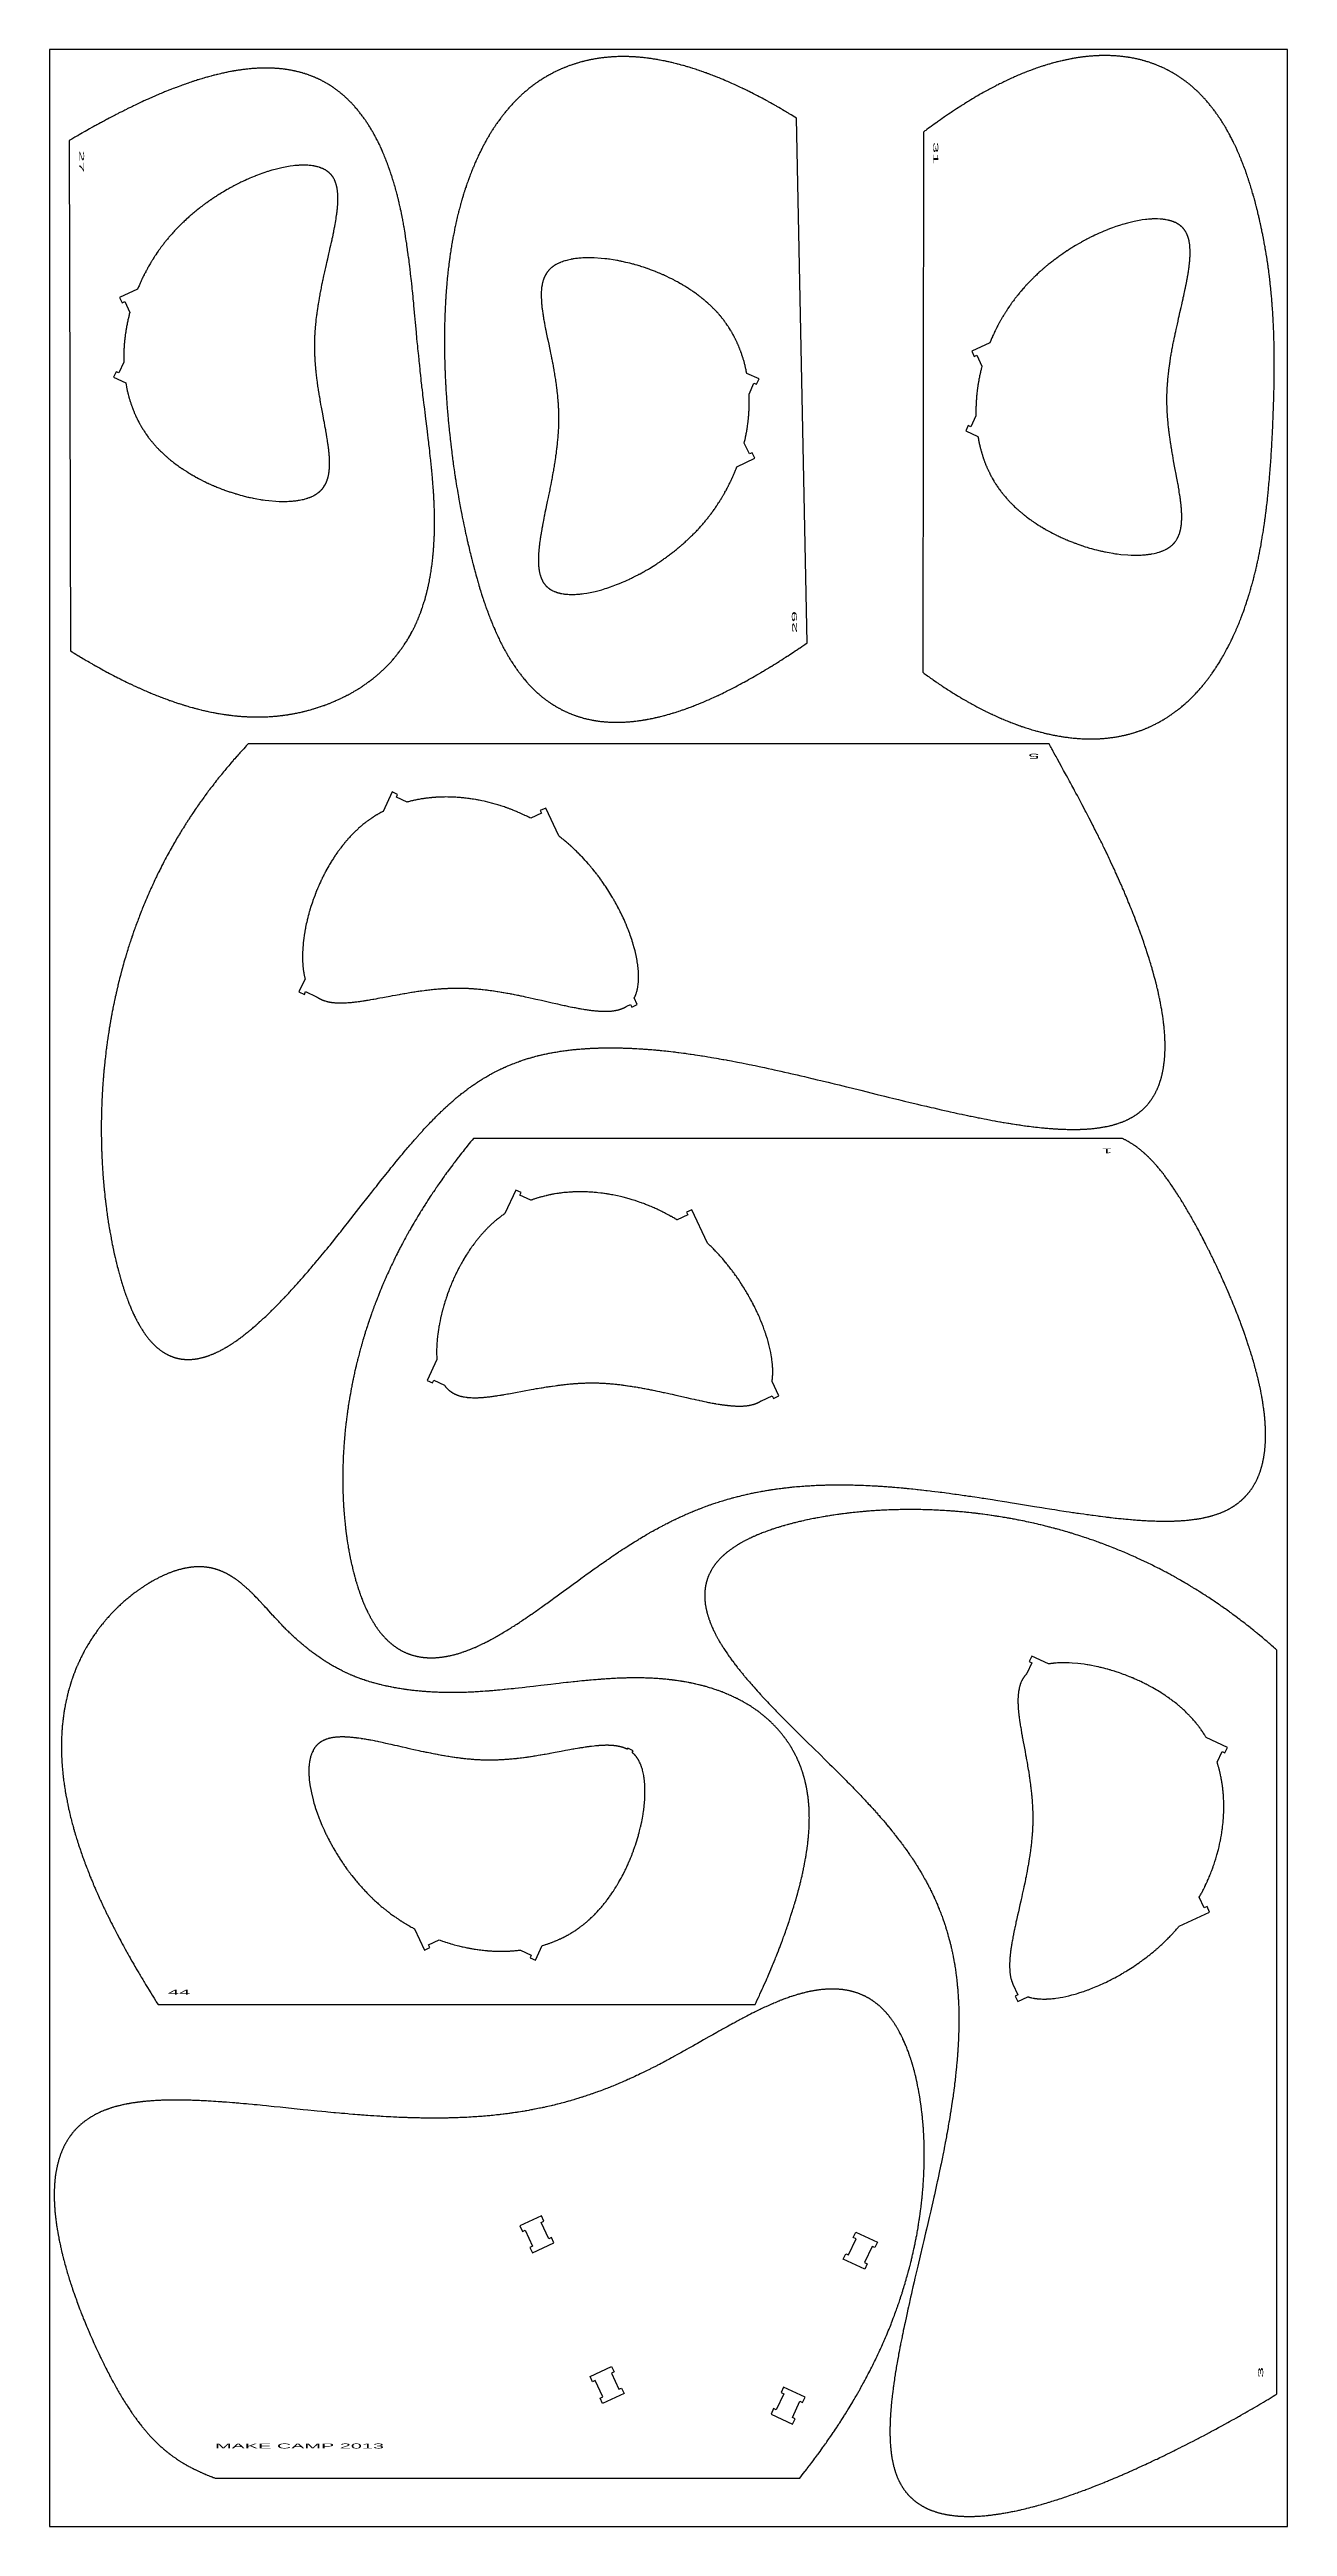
# Model space of a CAD drawing. Header units: metres. Extents: x -17 to 108, y -1 to 249.
import ezdxf

# ---------------------------------------------------------------- set-up
doc = ezdxf.new("R2010")
doc.units = ezdxf.units.M
doc.header["$MEASUREMENT"] = 0
doc.layers.add('1', color=7, linetype='Continuous', lineweight=0)
doc.styles.add('Style-ENGINEERING', font='ENGINEERING.shx')

msp = doc.modelspace()

# ---------------------------------------------------------------- linework, layer by layer
at = {"flags": 128}
for points in [[(108.224052, -0.654702), (108.224052, 249.345298), (-16.775948, 249.345298), (-16.775948, -0.654702), (108.224052, -0.654702)], [(58.657218, 242.414479), (58.494466, 242.515054), (58.413007, 242.565159), (58.290713, 242.640087), (58.107034, 242.751959), (57.923065, 242.863201), (57.830972, 242.918583), (57.646565, 243.028866), (57.55425, 243.083765), (57.415638, 243.165809), (57.251138, 243.262568), (57.168798, 243.310751), (57.045175, 243.382779), (56.859484, 243.490261), (56.673482, 243.597064), (56.580364, 243.650208), (56.414624, 243.744261), (56.331659, 243.79108), (56.207093, 243.86105), (56.019973, 243.965413), (55.832525, 244.06906), (55.738677, 244.120613), (55.571629, 244.211811), (55.488006, 244.257192), (55.362444, 244.324989), (55.173816, 244.426059), (54.98484, 244.526373), (54.890221, 244.576243), (54.72179, 244.664422), (54.637469, 244.708281), (54.510854, 244.773779), (54.320628, 244.871362), (54.130034, 244.968142), (54.034597, 245.016228), (53.864699, 245.101206), (53.779638, 245.143449), (53.651904, 245.206505), (53.523999, 245.269186), (53.459981, 245.300384), (53.331814, 245.362496), (53.267665, 245.393408), (53.171359, 245.439595), (52.9999, 245.521166), (52.914051, 245.561689), (52.785125, 245.622144), (52.656016, 245.682198), (52.591392, 245.712074), (52.462005, 245.771521), (52.397241, 245.801091), (52.300006, 245.845252), (52.12688, 245.923183), (52.040188, 245.961868), (51.909989, 246.019543), (51.779593, 246.076788), (51.71432, 246.105249), (51.583626, 246.161842), (51.518203, 246.189975), (51.419974, 246.231966), (51.24506, 246.305996), (51.157465, 246.34271), (51.025899, 246.397401), (50.894121, 246.45163), (50.828152, 246.478571), (50.696053, 246.532099), (50.629923, 246.558686), (50.530624, 246.598343), (50.412776, 246.644993), (50.353787, 246.668175), (50.265219, 246.702766), (50.13218, 246.754243), (49.998913, 246.805222), (49.932193, 246.830523), (49.798579, 246.880744), (49.731683, 246.905662), (49.63123, 246.942798), (49.512, 246.986433), (49.452314, 247.008094), (49.362695, 247.040391), (49.228063, 247.08839), (49.093183, 247.135849), (49.02565, 247.159374), (48.890393, 247.206011), (48.822669, 247.229121), (48.720963, 247.263523), (48.600233, 247.303883), (48.539791, 247.323894), (48.449029, 247.353697), (48.312665, 247.397917), (48.176032, 247.441548), (48.107613, 247.463141), (47.970568, 247.505874), (47.901941, 247.527013), (47.798869, 247.558435), (47.672676, 247.596366), (47.60949, 247.615135), (47.514596, 247.643039), (47.371996, 247.684331), (47.229081, 247.724936), (47.157504, 247.744978), (47.014108, 247.784534), (46.942288, 247.804046), (46.834403, 247.832977), (46.819677, 247.836891), (46.699404, 247.868537), (46.639239, 247.884153), (46.548956, 247.907317), (46.413452, 247.941473), (46.277851, 247.974914), (46.210013, 247.991364), (46.074265, 248.02372), (46.006353, 248.039624), (45.904439, 248.063133), (45.768464, 248.09383), (45.700439, 248.108898), (45.598353, 248.131147), (45.496209, 248.152969), (45.445115, 248.163719), (45.320035, 248.189568), (45.257462, 248.202248), (45.16356, 248.220962), (45.022613, 248.248335), (44.88155, 248.274864), (44.810976, 248.287809), (44.669739, 248.313055), (44.599076, 248.325354), (44.493027, 248.343392), (44.367251, 248.364132), (44.304328, 248.374239), (44.209898, 248.389068), (44.115413, 248.403499), (44.068151, 248.410563), (43.973584, 248.424389), (43.92628, 248.431149), (43.855298, 248.441098), (43.760606, 248.454003), (43.713239, 248.460301), (43.642162, 248.469553), (43.535486, 248.482989), (43.408962, 248.498223), (43.345661, 248.505557), (43.250662, 248.516201), (43.155604, 248.526414), (43.108052, 248.531357), (43.012905, 248.540916), (42.96531, 248.545531), (42.893887, 248.552246), (42.798605, 248.560811), (42.750941, 248.564926), (42.679417, 248.570887), (42.572065, 248.579352), (42.444731, 248.588637), (42.381023, 248.592973), (42.285408, 248.599091), (42.189729, 248.604741), (42.141866, 248.607389), (42.046091, 248.612331), (41.998179, 248.614624), (41.926281, 248.617837), (41.830359, 248.6217), (41.782374, 248.62345), (41.710364, 248.625846), (41.60228, 248.628922), (41.476074, 248.631718), (41.412927, 248.632793), (41.318151, 248.633999), (41.223307, 248.634713), (41.17586, 248.634884), (41.080915, 248.634852), (41.033416, 248.634648), (40.962135, 248.634106), (40.946856, 248.633953), (40.842296, 248.632551), (40.790062, 248.63162), (40.711769, 248.629933), (40.594459, 248.626752), (40.477305, 248.622785), (40.418787, 248.620507), (40.30187, 248.615357), (40.24347, 248.612485), (40.155945, 248.607805), (40.039384, 248.600867), (39.981164, 248.597099), (39.893908, 248.591071), (39.806742, 248.584591), (39.763192, 248.581181), (39.647172, 248.571534), (39.589222, 248.566407), (39.502374, 248.558336), (39.415616, 248.549808), (39.372272, 248.545372), (39.285652, 248.536156), (39.242376, 248.531375), (39.177506, 248.523987), (39.082973, 248.512744), (39.035748, 248.506915), (38.964963, 248.497911), (38.858902, 248.483819), (38.752982, 248.46902), (38.700075, 248.461356), (38.700075, 248.461356), (38.61654, 248.448882), (38.574806, 248.442479), (38.512247, 248.432667), (38.418502, 248.417478), (38.324869, 248.401724), (38.278095, 248.393635), (38.184632, 248.377031), (38.137943, 248.368515), (38.067963, 248.355475), (37.974756, 248.337588), (37.928195, 248.328429), (37.858408, 248.314423), (37.753847, 248.292806), (37.671335, 248.275211), (37.630113, 248.266241), (37.568323, 248.252573), (37.475734, 248.231586), (37.383262, 248.210015), (37.337069, 248.199011), (37.244772, 248.176563), (37.198667, 248.165118), (37.129565, 248.147675), (37.037533, 248.1239), (36.991561, 248.111791), (36.922658, 248.093349), (36.81943, 248.065057), (36.737973, 248.042168), (36.69728, 248.030546), (36.636286, 248.01289), (36.544894, 247.985904), (36.453622, 247.958313), (36.408032, 247.94429), (36.316943, 247.915786), (36.271444, 247.901304), (36.203253, 247.879295), (36.112439, 247.849411), (36.067078, 247.834238), (35.999094, 247.811188), (35.897249, 247.775958), (35.789917, 247.737915), (35.736317, 247.718562), (35.656, 247.689116), (35.575783, 247.659169), (35.535712, 247.644007), (35.455646, 247.613305), (35.415651, 247.597764), (35.355706, 247.574214), (35.275868, 247.542369), (35.235988, 247.526254), (35.176215, 247.501842), (35.086665, 247.464682), (35.072538, 247.458755), (35.012993, 247.433579), (34.973387, 247.416657), (34.894389, 247.382485), (34.854997, 247.365235), (34.77643, 247.330407), (34.698148, 247.295144), (34.646119, 247.271393), (34.611503, 247.255451), (34.54244, 247.223312), (34.469081, 247.18868), (34.420316, 247.165377), (34.323126, 247.118254), (34.2747, 247.094434), (34.178187, 247.046278), (34.082124, 246.997436), (34.018331, 246.964495), (33.975914, 246.942365), (33.891344, 246.8977), (33.836037, 246.868095), (33.799251, 246.84823), (33.72588, 246.808191), (33.689296, 246.788018), (33.61633, 246.747362), (33.543633, 246.706295), (33.495318, 246.67869), (33.399046, 246.622932), (33.363067, 246.601835), (33.291311, 246.559336), (33.219822, 246.516427), (33.172311, 246.487595), (33.077646, 246.429388), (33.006959, 246.385258), (32.959982, 246.355612), (32.866383, 246.29578), (32.819761, 246.265593), (32.726871, 246.204681), (32.634451, 246.143049), (32.5731, 246.101563), (32.532315, 246.073729), (32.451024, 246.017636), (32.382874, 245.969975), (32.337587, 245.937979), (32.247362, 245.873455), (32.202424, 245.840927), (32.112895, 245.77534), (32.023831, 245.709046), (31.964711, 245.664458), (31.925413, 245.634559), (31.847089, 245.574344), (31.803192, 245.540228), (31.715743, 245.471471), (31.628754, 245.402012), (31.571016, 245.355317), (31.532638, 245.324015), (31.456152, 245.260997), (31.370537, 245.189443), (31.313715, 245.141354), (31.275945, 245.109123), (31.200676, 245.044249), (31.144461, 244.995234), (31.107096, 244.962387), (31.032634, 244.896282), (30.995538, 244.863025), (30.921613, 244.796101), (30.848046, 244.728634), (30.799199, 244.683354), (30.766722, 244.653033), (30.701979, 244.592069), (30.690872, 244.58154), (30.639192, 244.532282), (30.604885, 244.499335), (30.536618, 244.433181), (30.502658, 244.399975), (30.435082, 244.333309), (30.367962, 244.266303), (30.323466, 244.221446), (30.293914, 244.191459), (30.235074, 244.131287), (30.197434, 244.092468), (30.122588, 244.014506), (30.048316, 243.936118), (29.999118, 243.883624), (29.966459, 243.848524), (29.901475, 243.778076), (29.828897, 243.69843), (29.780821, 243.645102), (29.748906, 243.609449), (29.685404, 243.537901), (29.638061, 243.484029), (29.606633, 243.448014), (29.5441, 243.375746), (29.512993, 243.339493), (29.451097, 243.266751), (29.389622, 243.193696), (29.348871, 243.14482), (29.321807, 243.11216), (29.267924, 243.046656), (29.200195, 242.963406), (29.155331, 242.907692), (29.125549, 242.870455), (29.066289, 242.795754), (29.022109, 242.739532), (28.992782, 242.701957), (28.934426, 242.626584), (28.905398, 242.588787), (28.847638, 242.512972), (28.790272, 242.436865), (28.752245, 242.385964), (28.676711, 242.283779), (28.645051, 242.240517), (28.582095, 242.153721), (28.519623, 242.066565), (28.478242, 242.008263), (28.450773, 241.969308), (28.396117, 241.891186), (28.335076, 241.802968), (28.294644, 241.743961), (28.267805, 241.704537), (28.214403, 241.625484), (28.174592, 241.566016), (28.148166, 241.526285), (28.095585, 241.446622), (28.069431, 241.406689), (28.017392, 241.326624), (27.965711, 241.246292), (27.931455, 241.192591), (27.863414, 241.084838), (27.834897, 241.03924), (27.778194, 240.947798), (27.721932, 240.856029), (27.684666, 240.79467), (27.65993, 240.753684), (27.610715, 240.671521), (27.54806, 240.565719), (27.5066, 240.494954), (27.479097, 240.447676), (27.424417, 240.352877), (27.383691, 240.281566), (27.356676, 240.233925), (27.302967, 240.138405), (27.276272, 240.090525), (27.223202, 239.994529), (27.170554, 239.898218), (27.135688, 239.833837), (27.112547, 239.79084), (27.066512, 239.704662), (27.066512, 239.704662), (27.059359, 239.691194), (27.016634, 239.610315), (26.988338, 239.556333), (26.932191, 239.448222), (26.904339, 239.394094), (26.849071, 239.285691), (26.79438, 239.177097), (26.758237, 239.104595), (26.734282, 239.056214), (26.686704, 238.959342), (26.639566, 238.862324), (26.608383, 238.797565), (26.546593, 238.667856), (26.515984, 238.602907), (26.455331, 238.47282), (26.395422, 238.342487), (26.355892, 238.255462), (26.329719, 238.197386), (26.277801, 238.081092), (26.256068, 238.031974), (26.212901, 237.933638), (26.170132, 237.835171), (26.141838, 237.769453), (26.085769, 237.637846), (26.064921, 237.588434), (26.023512, 237.489516), (25.982485, 237.39047), (25.955345, 237.32437), (25.901568, 237.192002), (25.861673, 237.092581), (25.835283, 237.026232), (25.782997, 236.89337), (25.757099, 236.826857), (25.70579, 236.693671), (25.655126, 236.56027), (25.621705, 236.471219), (25.599581, 236.411799), (25.555708, 236.292836), (25.519076, 236.192332), (25.494849, 236.125265), (25.44686, 235.990977), (25.423097, 235.923757), (25.37603, 235.789163), (25.32957, 235.654368), (25.298932, 235.564393), (25.278655, 235.504361), (25.238454, 235.384179), (25.204898, 235.282655), (25.182712, 235.214911), (25.138779, 235.079277), (25.117031, 235.011388), (25.073969, 234.875466), (25.031482, 234.739352), (25.003474, 234.648505), (24.984942, 234.587894), (24.948212, 234.46656), (24.917567, 234.364071), (24.89731, 234.295687), (24.857214, 234.15878), (24.837372, 234.090259), (24.7981, 233.953079), (24.759372, 233.815718), (24.733854, 233.724045), (24.716975, 233.662885), (24.683533, 233.540461), (24.64181, 233.385318), (24.614366, 233.281767), (24.596233, 233.212678), (24.56036, 233.07437), (24.533795, 232.970527), (24.516247, 232.901244), (24.481534, 232.762552), (24.46437, 232.693142), (24.430421, 232.554196), (24.396976, 232.415083), (24.374958, 232.322248), (24.360402, 232.260318), (24.331584, 232.13636), (24.307571, 232.03167), (24.291716, 231.961825), (24.260372, 231.822015), (24.244881, 231.75205), (24.214263, 231.611999), (24.184125, 231.471789), (24.164298, 231.378227), (24.125275, 231.190895), (24.106376, 231.09859), (24.069182, 230.913781), (24.032789, 230.728706), (24.008969, 230.605176), (23.993284, 230.522759), (23.962383, 230.357769), (23.956863, 230.327917), (23.935592, 230.211798), (23.921586, 230.134363), (23.893994, 229.979441), (23.880405, 229.901953), (23.853641, 229.746926), (23.827424, 229.591829), (23.810247, 229.488392), (23.798929, 229.419418), (23.77661, 229.281428), (23.762486, 229.192692), (23.734755, 229.015154), (23.707711, 228.837528), (23.690059, 228.719063), (23.678459, 228.640064), (23.655656, 228.482017), (23.630632, 228.304134), (23.614318, 228.185498), (23.603603, 228.106387), (23.582561, 227.948115), (23.567115, 227.829368), (23.556977, 227.750184), (23.53708, 227.591766), (23.52732, 227.512533), (23.508174, 227.354019), (23.489522, 227.195443), (23.47736, 227.089691), (23.453685, 226.878103), (23.432003, 226.677159), (23.417973, 226.543143), (23.408806, 226.453775), (23.39092, 226.274981), (23.377892, 226.140837), (23.369389, 226.051384), (23.352821, 225.872422), (23.344754, 225.782913), (23.329049, 225.603841), (23.313913, 225.424696), (23.304135, 225.305225), (23.297754, 225.225561), (23.285322, 225.06619), (23.280717, 225.005665), (23.264367, 224.783738), (23.253935, 224.635787), (23.247185, 224.537153), (23.234177, 224.339887), (23.224845, 224.191938), (23.218825, 224.093305), (23.207262, 223.89604), (23.201718, 223.797409), (23.191099, 223.600145), (23.181101, 223.402883), (23.174777, 223.271375), (23.170711, 223.183703), (23.162938, 223.00836), (23.158403, 222.900763), (23.149863, 222.68557), (23.142025, 222.470378), (23.137185, 222.326917), (23.134128, 222.231277), (23.128419, 222.039997), (23.125443, 221.932402), (23.119996, 221.717212), (23.115214, 221.502024), (23.112392, 221.358565), (23.110672, 221.262927), (23.107617, 221.071649), (23.105436, 220.91026), (23.104181, 220.802667), (23.102146, 220.587482), (23.101364, 220.479889), (23.100269, 220.264705), (23.099792, 220.049522), (23.099813, 219.906067), (23.099977, 219.81043), (23.100663, 219.619158), (23.101256, 219.511567), (23.102888, 219.296386), (23.105108, 219.081206), (23.106912, 218.937753), (23.108257, 218.842118), (23.111289, 218.650848), (23.113192, 218.543259), (23.117425, 218.328081), (23.12222, 218.112904), (23.125727, 217.969453), (23.128202, 217.873819), (23.133479, 217.682552), (23.136638, 217.574964), (23.143364, 217.35979), (23.150632, 217.144616), (23.155776, 217.001167), (23.159337, 216.905534), (23.166776, 216.714269), (23.171144, 216.606683), (23.180275, 216.391511), (23.18993, 216.17634), (23.196657, 216.032893), (23.20127, 215.937261), (23.210801, 215.745998), (23.219159, 215.58462), (23.224892, 215.477035), (23.23674, 215.261865), (23.242855, 215.154281), (23.255465, 214.939113), (23.268581, 214.723946), (23.268581, 214.723946), (23.277605, 214.580502), (23.296319, 214.293618), (23.307234, 214.132271), (23.314665, 214.024734), (23.329892, 213.809723), (23.33769, 213.70225), (23.35365, 213.487369), (23.370096, 213.272573), (23.38133, 213.129423), (23.40444, 212.843237), (23.413327, 212.735955), (23.431462, 212.521457), (23.450075, 212.307042), (23.462751, 212.164146), (23.488738, 211.878466), (23.503729, 211.717837), (23.513872, 211.610777), (23.534515, 211.39672), (23.545015, 211.289723), (23.566373, 211.075792), (23.588207, 210.861944), (23.603028, 210.719426), (23.633303, 210.434501), (23.664424, 210.149725), (23.680302, 210.007393), (23.704517, 209.793964), (23.729209, 209.58062), (23.741734, 209.473979), (23.767144, 209.260762), (23.780028, 209.154184), (23.799579, 208.994358), (23.835003, 208.710339), (23.853035, 208.568386), (23.880487, 208.355528), (23.908422, 208.142754), (23.922572, 208.0364), (23.951237, 207.823755), (23.965752, 207.717465), (23.987754, 207.55807), (24.027548, 207.274821), (24.047773, 207.133254), (24.078518, 206.920975), (24.109754, 206.708783), (24.125556, 206.602719), (24.15753, 206.390657), (24.173701, 206.284658), (24.198188, 206.125701), (24.237449, 205.874608), (24.257339, 205.749108), (24.287499, 205.560914), (24.333469, 205.278752), (24.380316, 204.996744), (24.404068, 204.855798), (24.452231, 204.574023), (24.476642, 204.433193), (24.51367, 204.22202), (24.563809, 203.940592), (24.589209, 203.799936), (24.62772, 203.589025), (24.666725, 203.378201), (24.686414, 203.272821), (24.733577, 203.02312), (24.75742, 202.898315), (24.793509, 202.711165), (24.848377, 202.43057), (24.904125, 202.150129), (24.932329, 202.009967), (24.989397, 201.729759), (25.018261, 201.589713), (25.06197, 201.379717), (25.121019, 201.099857), (25.150874, 200.959986), (25.196068, 200.750251), (25.241758, 200.540603), (25.264788, 200.435812), (25.326808, 200.156476), (25.358148, 200.016866), (25.405571, 199.807524), (25.45349, 199.598268), (25.477634, 199.493673), (25.526296, 199.284549), (25.550812, 199.180019), (25.587818, 199.023266), (25.646869, 198.775657), (25.676663, 198.651901), (25.721702, 198.466326), (25.767169, 198.280828), (25.790068, 198.188107), (25.836204, 198.002726), (25.859445, 197.910066), (25.894527, 197.771115), (25.941723, 197.58592), (25.965505, 197.493356), (26.001413, 197.35455), (26.055814, 197.146436), (26.104729, 196.961544), (26.129387, 196.869134), (26.166632, 196.730563), (26.223091, 196.522811), (26.280279, 196.315188), (26.309152, 196.211426), (26.363125, 196.019362), (26.390362, 195.923374), (26.431538, 195.779448), (26.473103, 195.635592), (26.494035, 195.563689), (26.536201, 195.419938), (26.557438, 195.34809), (26.589488, 195.240351), (26.632589, 195.096765), (26.6543, 195.025), (26.687069, 194.917388), (26.736686, 194.756052), (26.790209, 194.584159), (26.817196, 194.498324), (26.857963, 194.369712), (26.919767, 194.177116), (26.982373, 193.984916), (27.013981, 193.888968), (27.059293, 193.752684), (27.082108, 193.684621), (27.116531, 193.582626), (27.168625, 193.42986), (27.221278, 193.277371), (27.247817, 193.201231), (27.295352, 193.066048), (27.319292, 192.998541), (27.355421, 192.897389), (27.410112, 192.745908), (27.465411, 192.594727), (27.493293, 192.519251), (27.537671, 192.400138), (27.560008, 192.340655), (27.593702, 192.251523), (27.64467, 192.118037), (27.696158, 191.984807), (27.7221, 191.91829), (27.774385, 191.785455), (27.80073, 191.719138), (27.840505, 191.619789), (27.888049, 191.502241), (27.911987, 191.443549), (27.948104, 191.355616), (28.002759, 191.223952), (28.057996, 191.092576), (28.085837, 191.026998), (28.141967, 190.896064), (28.17026, 190.83071), (28.212986, 190.73282), (28.264077, 190.617026), (28.289809, 190.559221), (28.328642, 190.47263), (28.387427, 190.343009), (28.446867, 190.213711), (28.476835, 190.149185), (28.537276, 190.020382), (28.567752, 189.956107), (28.613787, 189.859853), (28.668855, 189.746025), (28.696598, 189.689215), (28.738477, 189.60413), (28.801897, 189.4768), (28.86605, 189.349833), (28.898406, 189.286487), (28.963683, 189.160075), (28.996608, 189.097011), (29.046358, 189.002594), (29.10589, 188.890973), (29.135891, 188.835279), (29.181189, 188.751885), (29.226847, 188.668668), (29.249812, 188.627127), (29.296019, 188.544182), (29.319261, 188.502778), (29.354299, 188.440759), (29.401347, 188.358229), (29.425013, 188.317035), (29.460692, 188.255332), (29.514618, 188.16298), (29.562968, 188.081095), (29.587292, 188.040225), (29.623964, 187.979014), (29.679396, 187.887406), (29.735346, 187.796054), (29.763516, 187.750475), (29.813923, 187.669607), (29.839285, 187.62925), (29.877526, 187.568815), (29.935341, 187.478385), (29.993707, 187.388228), (30.023098, 187.343252), (30.075697, 187.263467), (30.102165, 187.223658), (30.14208, 187.16405), (30.202435, 187.074876), (30.263378, 186.985993), (30.294072, 186.941662), (30.349012, 186.863034), (30.349012, 186.863034), (30.376661, 186.823809), (30.418363, 186.765085), (30.481433, 186.677253), (30.545131, 186.589733), (30.57722, 186.54609), (30.634663, 186.468701), (30.663578, 186.430101), (30.707193, 186.372323), (30.773171, 186.285929), (30.839824, 186.199869), (30.873407, 186.156966), (30.929763, 186.085651), (30.958124, 186.050083), (31.000893, 185.996846), (31.065571, 185.917249), (31.130884, 185.837967), (31.163782, 185.798447), (31.173682, 185.786607), (31.238482, 185.709723), (31.271051, 185.671477), (31.320118, 185.614352), (31.394202, 185.529219), (31.468869, 185.444757), (31.506424, 185.402779), (31.564258, 185.338782), (31.593306, 185.306934), (31.637042, 185.259351), (31.70302, 185.188402), (31.769446, 185.11797), (31.80283, 185.082948), (31.869937, 185.013295), (31.903662, 184.978665), (31.954466, 184.926968), (32.022608, 184.858502), (32.056854, 184.824469), (32.108442, 184.773671), (32.160294, 184.723175), (32.186319, 184.698042), (32.256046, 184.631392), (32.291088, 184.598272), (32.343876, 184.548849), (32.396934, 184.499736), (32.423565, 184.475297), (32.477031, 184.426652), (32.503867, 184.402448), (32.54425, 184.366289), (32.616425, 184.302445), (32.652697, 184.270736), (32.707338, 184.223438), (32.762259, 184.176461), (32.789825, 184.153093), (32.845169, 184.106601), (32.872948, 184.083477), (32.914749, 184.048944), (32.981132, 183.994749), (33.014475, 183.967824), (33.06468, 183.927656), (33.140416, 183.867896), (33.216672, 183.80873), (33.254995, 183.779372), (33.332036, 183.721107), (33.370754, 183.692202), (33.42908, 183.649128), (33.507314, 183.592232), (33.546633, 183.564014), (33.605862, 183.521977), (33.665397, 183.48029), (33.695278, 183.459577), (33.768646, 183.409318), (33.805503, 183.384386), (33.861005, 183.347237), (33.94475, 183.292078), (34.029089, 183.237598), (34.071482, 183.210615), (34.128241, 183.174905), (34.15672, 183.157165), (34.199566, 183.1307), (34.26412, 183.091328), (34.277365, 183.083323), (34.349616, 183.040102), (34.397909, 183.011626), (34.43016, 182.992792), (34.494796, 182.955482), (34.543389, 182.927814), (34.57584, 182.909518), (34.640875, 182.873283), (34.673459, 182.855345), (34.73876, 182.819824), (34.804238, 182.784779), (34.847988, 182.761679), (34.935722, 182.71611), (34.98521, 182.690847), (35.018256, 182.674152), (35.084481, 182.641116), (35.117659, 182.624775), (35.184147, 182.592445), (35.250809, 182.560584), (35.295347, 182.539603), (35.384655, 182.498266), (35.418225, 182.482979), (35.485495, 182.452754), (35.552939, 182.422994), (35.597997, 182.403413), (35.688344, 182.364868), (35.756305, 182.3365), (35.801708, 182.317845), (35.892742, 182.281149), (35.938373, 182.263108), (36.029864, 182.22764), (36.121658, 182.192987), (36.183022, 182.170336), (36.224006, 182.155437), (36.306153, 182.126118), (36.34017, 182.114189), (36.408328, 182.090657), (36.476647, 182.067561), (36.522283, 182.052406), (36.613771, 182.022673), (36.682575, 182.00088), (36.728534, 181.986591), (36.820665, 181.95859), (36.866838, 181.944877), (36.959396, 181.918024), (37.052239, 181.891935), (37.114292, 181.874965), (37.15573, 181.86384), (37.238773, 181.84204), (37.271954, 181.833513), (37.33842, 181.816745), (37.405028, 181.800356), (37.449512, 181.789641), (37.538667, 181.768717), (37.605698, 181.753465), (37.650464, 181.743507), (37.740181, 181.724094), (37.785133, 181.714638), (37.875224, 181.696228), (37.965563, 181.678484), (38.025927, 181.667025), (38.06623, 181.65955), (38.146983, 181.644992), (38.154595, 181.643649), (38.192373, 181.637054), (38.26793, 181.624227), (38.343487, 181.611881), (38.393859, 181.603915), (38.494603, 181.588614), (38.570163, 181.577686), (38.620536, 181.570659), (38.721284, 181.557222), (38.771659, 181.550809), (38.872409, 181.53859), (38.973161, 181.527172), (39.040329, 181.520001), (39.085108, 181.515414), (39.174668, 181.506704), (39.228805, 181.501736), (39.337081, 181.492467), (39.445359, 181.484078), (39.517544, 181.47897), (39.565669, 181.475778), (39.661918, 181.469903), (39.716059, 181.466896), (39.824342, 181.461514), (39.932627, 181.456972), (40.004817, 181.454405), (40.052945, 181.452898), (40.1492, 181.450368), (40.257489, 181.448289), (40.329683, 181.44735), (40.377812, 181.446922), (40.474072, 181.446536), (40.546267, 181.446656), (40.594398, 181.44693), (40.69066, 181.447938), (40.738791, 181.448672), (40.835055, 181.450595), (40.93132, 181.453121), (40.995497, 181.455136), (41.038282, 181.456627), (41.123853, 181.459957), (41.232154, 181.464836), (41.304356, 181.468498), (41.352491, 181.47112), (41.448761, 181.476794), (41.520965, 181.481423), (41.569101, 181.484687), (41.665374, 181.491638), (41.71351, 181.495323), (41.809785, 181.503112), (41.90606, 181.511453), (41.970244, 181.517319), (42.013034, 181.521364), (42.098614, 181.529775), (42.191695, 181.539407), (42.25375, 181.546106), (42.377861, 181.560166), (42.439917, 181.567525), (42.439917, 181.567525), (42.56403, 181.582895), (42.688145, 181.599126), (42.770889, 181.610422), (42.826052, 181.618161), (42.936379, 181.63414), (42.951612, 181.636398), (43.07334, 181.654892), (43.154357, 181.667642), (43.208308, 181.676326), (43.316068, 181.694134), (43.396765, 181.70787), (43.450505, 181.717207), (43.557847, 181.736307), (43.611449, 181.746069), (43.718519, 181.766009), (43.825411, 181.7865), (43.896574, 181.800463), (43.943974, 181.809905), (44.03867, 181.829105), (44.091877, 181.840088), (44.198164, 181.862448), (44.304283, 181.885326), (44.374937, 181.900862), (44.422, 181.911346), (44.516028, 181.932611), (44.621656, 181.957004), (44.691987, 181.973541), (44.738835, 181.984687), (44.832437, 182.007266), (44.902559, 182.02445), (45.042595, 182.059454), (45.182361, 182.095293), (45.27539, 182.119644), (45.337345, 182.136079), (45.461099, 182.169426), (45.565359, 182.198052), (45.634785, 182.217382), (45.77345, 182.256627), (45.842688, 182.276538), (45.98098, 182.316933), (46.119029, 182.35808), (46.210928, 182.385924), (46.272135, 182.404668), (46.39441, 182.442586), (46.497437, 182.475022), (46.56605, 182.496868), (46.703104, 182.541089), (46.771546, 182.563461), (46.908263, 182.608723), (47.044759, 182.654667), (47.135636, 182.68567), (47.196167, 182.706504), (47.317103, 182.748561), (47.419013, 182.784449), (47.486887, 182.808576), (47.62248, 182.857311), (47.6902, 182.881917), (47.825487, 182.931599), (47.960572, 182.981903), (48.050519, 183.015779), (48.110435, 183.038514), (48.230152, 183.084339), (48.331044, 183.123371), (48.398246, 183.149577), (48.532507, 183.202428), (48.599568, 183.229071), (48.733549, 183.282787), (48.867346, 183.337072), (48.956443, 183.373575), (49.015797, 183.398047), (49.134399, 183.447318), (49.23436, 183.489226), (49.300946, 183.517335), (49.433988, 183.573954), (49.500444, 183.602463), (49.633229, 183.659878), (49.765845, 183.717814), (49.854162, 183.756725), (49.913, 183.782792), (50.030577, 183.835226), (50.104915, 183.868613), (50.253438, 183.935859), (50.40176, 184.003729), (50.500531, 184.049319), (50.566329, 184.079863), (50.697812, 184.141309), (50.725526, 184.154331), (50.845496, 184.210977), (50.925361, 184.248937), (51.084819, 184.32532), (51.164413, 184.363741), (51.323334, 184.441034), (51.481905, 184.518922), (51.587427, 184.571172), (51.657691, 184.606149), (51.79802, 184.676441), (51.895016, 184.725367), (51.959611, 184.758103), (52.088635, 184.823853), (52.153065, 184.856867), (52.281764, 184.923171), (52.410249, 184.989837), (52.495788, 185.03448), (52.666589, 185.124238), (52.762504, 185.175), (52.953991, 185.277105), (53.145029, 185.379973), (53.272142, 185.448968), (53.356776, 185.495148), (53.525789, 185.587941), (53.620711, 185.640388), (53.810241, 185.745816), (53.999357, 185.851946), (54.125209, 185.923083), (54.209011, 185.970676), (54.376379, 186.066261), (54.470387, 186.120259), (54.658114, 186.228748), (54.845459, 186.337885), (54.970147, 186.410997), (55.053181, 186.459894), (55.219031, 186.558056), (55.312196, 186.613486), (55.498258, 186.724802), (55.683966, 186.836718), (55.807579, 186.911656), (55.889902, 186.961758), (56.054348, 187.062305), (56.146732, 187.119061), (56.331251, 187.232995), (56.515444, 187.347484), (56.638059, 187.424114), (56.719725, 187.475334), (56.882868, 187.578092), (56.974528, 187.636077), (57.157617, 187.75244), (57.340401, 187.869319), (57.462091, 187.947521), (57.543145, 187.999779), (57.705078, 188.104592), (57.796064, 188.16372), (57.977823, 188.282341), (58.159298, 188.401443), (58.280127, 188.481107), (58.360611, 188.534332), (58.521418, 188.641057), (58.656932, 188.731388), (58.747192, 188.791751), (58.927513, 188.912812), (59.017575, 188.973509), (59.197506, 189.095233), (59.377182, 189.217389), (59.496826, 189.299064), (59.735784, 189.462975), (58.657218, 242.414479)], [(71.394304, 186.486907), (71.550552, 186.371492), (71.628814, 186.314039), (71.746382, 186.22818), (71.864159, 186.142706), (71.923126, 186.100114), (72.041219, 186.015223), (72.100346, 185.972924), (72.189135, 185.909658), (72.307707, 185.825648), (72.367073, 185.78379), (72.456224, 185.72119), (72.590177, 185.627708), (72.749293, 185.51757), (72.828996, 185.462768), (72.948733, 185.380902), (73.068691, 185.299442), (73.128754, 185.258864), (73.249044, 185.178016), (73.309274, 185.137746), (73.399722, 185.077535), (73.560833, 184.971067), (73.641539, 184.918111), (73.762788, 184.839026), (73.884266, 184.760361), (73.945091, 184.721188), (74.066914, 184.64316), (74.127913, 184.604306), (74.21952, 184.546226), (74.382702, 184.443571), (74.464451, 184.392532), (74.58727, 184.316337), (74.710328, 184.240581), (74.771947, 184.202868), (74.895365, 184.127774), (74.957165, 184.090394), (75.049979, 184.034534), (75.160157, 183.968656), (75.21532, 183.93585), (75.298154, 183.88681), (75.422612, 183.813629), (75.547318, 183.740907), (75.609766, 183.704718), (75.734849, 183.632688), (75.797486, 183.596848), (75.89156, 183.543307), (76.003241, 183.480193), (76.059157, 183.448776), (76.143128, 183.401827), (76.2693, 183.3318), (76.395733, 183.262254), (76.459048, 183.227663), (76.585877, 183.158844), (76.649391, 183.124618), (76.744787, 183.07351), (76.858044, 183.013296), (76.914753, 182.983337), (76.999917, 182.938583), (77.12789, 182.87187), (77.256138, 182.805664), (77.320366, 182.772752), (77.449031, 182.707312), (77.513468, 182.674785), (77.610256, 182.626238), (77.725175, 182.569081), (77.782719, 182.540658), (77.869141, 182.498219), (77.999014, 182.435003), (78.129178, 182.372322), (78.19437, 182.341184), (78.324975, 182.279315), (78.390389, 182.248585), (78.48865, 182.202748), (78.605327, 182.148826), (78.663755, 182.122029), (78.751509, 182.082042), (78.883397, 182.022532), (79.015593, 181.963591), (79.081808, 181.934336), (79.214474, 181.876258), (79.280926, 181.847438), (79.380752, 181.804481), (79.499299, 181.753999), (79.558667, 181.728934), (79.647841, 181.691558), (79.781874, 181.635996), (79.916238, 181.581043), (79.983545, 181.553796), (80.118411, 181.499766), (80.18597, 181.472985), (80.28747, 181.433107), (80.423104, 181.380491), (80.491051, 181.354422), (80.593135, 181.315619), (80.695417, 181.277181), (80.746633, 181.2581), (80.847314, 181.220913), (80.897727, 181.202454), (80.973439, 181.174934), (81.087215, 181.134036), (81.201242, 181.093602), (81.258351, 181.07356), (81.37276, 181.033829), (81.430061, 181.014142), (81.516134, 180.984834), (81.530765, 180.979884), (81.652213, 180.939151), (81.712981, 180.919009), (81.804191, 180.889078), (81.941133, 180.844818), (82.07823, 180.801329), (82.146837, 180.779875), (82.27084, 180.741623), (82.332889, 180.722736), (82.426024, 180.694707), (82.565863, 180.653345), (82.705868, 180.612806), (82.775933, 180.592848), (82.916189, 180.553557), (82.98638, 180.534226), (83.091746, 180.505625), (83.216749, 180.472347), (83.279301, 180.455961), (83.373193, 180.4317), (83.514177, 180.39603), (83.655336, 180.361231), (83.725981, 180.344162), (83.820245, 180.321746), (83.867406, 180.310687), (83.938186, 180.294283), (84.044439, 180.270097), (84.170502, 180.24209), (84.233587, 180.228355), (84.328283, 180.208092), (84.423061, 180.188238), (84.470482, 180.178465), (84.565384, 180.159229), (84.612867, 180.149767), (84.68413, 180.135769), (84.779221, 180.117472), (84.826799, 180.108481), (84.898205, 180.095194), (85.005404, 180.075712), (85.132596, 180.053324), (85.19625, 180.042419), (85.291804, 180.026422), (85.387446, 180.010864), (85.4353, 180.00325), (85.531075, 179.988355), (85.578997, 179.981074), (85.650921, 179.970364), (85.746899, 179.956477), (85.794922, 179.949703), (85.866999, 179.939756), (85.975213, 179.925318), (86.071501, 179.912975), (86.11968, 179.906977), (86.191992, 179.898199), (86.300561, 179.885528), (86.40925, 179.873456), (86.46364, 179.867647), (86.592687, 179.854485), (86.657275, 179.848226), (86.75424, 179.839246), (86.851303, 179.830759), (86.899872, 179.826701), (86.997086, 179.81896), (87.04573, 179.815278), (87.118745, 179.809992), (87.216187, 179.803388), (87.264947, 179.800279), (87.338135, 179.795856), (87.448027, 179.789768), (87.463491, 179.788965), (87.549001, 179.784763), (87.59174, 179.782815), (87.655829, 179.780086), (87.751916, 179.776426), (87.847949, 179.773287), (87.895945, 179.771915), (87.991895, 179.769565), (88.039849, 179.768588), (88.111755, 179.76737), (88.20758, 179.766211), (88.255472, 179.765831), (88.327283, 179.765512), (88.43494, 179.7656), (88.532092, 179.766264), (88.580647, 179.766806), (88.65345, 179.76788), (88.762593, 179.770086), (88.871661, 179.773007), (88.926167, 179.774736), (89.035121, 179.778737), (89.08957, 179.78101), (89.171207, 179.784759), (89.279989, 179.790397), (89.334351, 179.793492), (89.415858, 179.798479), (89.415858, 179.798479), (89.501678, 179.804184), (89.544569, 179.807211), (89.608884, 179.81197), (89.705303, 179.819602), (89.80166, 179.827831), (89.849815, 179.83217), (89.946077, 179.8413), (89.994185, 179.846092), (90.066316, 179.853565), (90.162434, 179.864063), (90.210469, 179.869543), (90.282491, 179.87805), (90.390456, 179.891465), (90.475702, 179.902621), (90.518306, 179.908384), (90.582188, 179.917262), (90.677954, 179.931105), (90.773654, 179.945583), (90.821479, 179.953061), (90.917078, 179.968499), (90.964852, 179.976459), (91.036482, 179.988702), (91.131928, 180.005596), (91.179625, 180.014287), (91.251139, 180.027632), (91.358336, 180.048344), (91.456192, 180.068), (91.505092, 180.078092), (91.578408, 180.093562), (91.651682, 180.109431), (91.688303, 180.117517), (91.761513, 180.13399), (91.798102, 180.142378), (91.852966, 180.15515), (91.92608, 180.172537), (91.962621, 180.181383), (92.017412, 180.194845), (92.099553, 180.215473), (92.172521, 180.234248), (92.208989, 180.243791), (92.26367, 180.258302), (92.345645, 180.280509), (92.427564, 180.303248), (92.468503, 180.314817), (92.483435, 180.319072), (92.548049, 180.337694), (92.591041, 180.350277), (92.676823, 180.375844), (92.719614, 180.388829), (92.804993, 180.415199), (92.890104, 180.442104), (92.946696, 180.460337), (92.984358, 180.472624), (93.059524, 180.497513), (93.101712, 180.511698), (93.185889, 180.540466), (93.269799, 180.569764), (93.325592, 180.58959), (93.362722, 180.602938), (93.436824, 180.629947), (93.519939, 180.66083), (93.575202, 180.681711), (93.611979, 180.695762), (93.685377, 180.724175), (93.740289, 180.745757), (93.776832, 180.760275), (93.849762, 180.78962), (93.886149, 180.804448), (93.958769, 180.834413), (94.031181, 180.86479), (94.079341, 180.88527), (94.175386, 180.926779), (94.274738, 180.970656), (94.340754, 181.000344), (94.384668, 181.020329), (94.472262, 181.060763), (94.537754, 181.091494), (94.581319, 181.112174), (94.668218, 181.153995), (94.711552, 181.175135), (94.797989, 181.217876), (94.884119, 181.261229), (94.941368, 181.290471), (94.979459, 181.310115), (95.05546, 181.349766), (95.10343, 181.375105), (95.199081, 181.426359), (95.294347, 181.47838), (95.357645, 181.513486), (95.399748, 181.537078), (95.483729, 181.584715), (95.577847, 181.639024), (95.64038, 181.675653), (95.681975, 181.70026), (95.764939, 181.749923), (95.826965, 181.787563), (95.868222, 181.812844), (95.950511, 181.863853), (95.991543, 181.889581), (96.073383, 181.941485), (96.154924, 181.993984), (96.209119, 182.029314), (96.245175, 182.053015), (96.317111, 182.100767), (96.39367, 182.152277), (96.44456, 182.186915), (96.478421, 182.210138), (96.545983, 182.256901), (96.596517, 182.29225), (96.630139, 182.315947), (96.697226, 182.363659), (96.730691, 182.387672), (96.797461, 182.436015), (96.86402, 182.484778), (96.908275, 182.517521), (96.996505, 182.583566), (97.008882, 182.592913), (97.04229, 182.618245), (97.10885, 182.66916), (97.17507, 182.720409), (97.21903, 182.754759), (97.306502, 182.823901), (97.371716, 182.876142), (97.415007, 182.911151), (97.501149, 182.981603), (97.544001, 183.017045), (97.629268, 183.088359), (97.713956, 183.160243), (97.770096, 183.20848), (97.807382, 183.240778), (97.881615, 183.305705), (97.94305, 183.360073), (97.983836, 183.396487), (98.064996, 183.46972), (98.105373, 183.506538), (98.185718, 183.580574), (98.265524, 183.655142), (98.318429, 183.705148), (98.353568, 183.738616), (98.423528, 183.805863), (98.48223, 183.862924), (98.5212, 183.901127), (98.598745, 183.977923), (98.637322, 184.016515), (98.714084, 184.094082), (98.790329, 184.172159), (98.840874, 184.224491), (98.874444, 184.259504), (98.941283, 184.329827), (99.015998, 184.409412), (99.065529, 184.462743), (99.098426, 184.49842), (99.163925, 184.570063), (99.212791, 184.62405), (99.245247, 184.660161), (99.309867, 184.73267), (99.342032, 184.769067), (99.406074, 184.842147), (99.469733, 184.915603), (99.51196, 184.964783), (99.540019, 184.997661), (99.595912, 185.063639), (99.66951, 185.151506), (99.718288, 185.210367), (99.750679, 185.249734), (99.815158, 185.328766), (99.863252, 185.388302), (99.895189, 185.428116), (99.958764, 185.508039), (99.990402, 185.548148), (100.053381, 185.628658), (100.115966, 185.709557), (100.157471, 185.763705), (100.185045, 185.799898), (100.239962, 185.872511), (100.249268, 185.884885), (100.311021, 185.967523), (100.351919, 186.022754), (100.379065, 186.059636), (100.433071, 186.133547), (100.473329, 186.189107), (100.50005, 186.226208), (100.553213, 186.300552), (100.579655, 186.337795), (100.632266, 186.412424), (100.684511, 186.487239), (100.719141, 186.537219), (100.787924, 186.637425), (100.849291, 186.727887), (100.889921, 186.788339), (100.916884, 186.828705), (100.970514, 186.909587), (101.01048, 186.970381), (101.037002, 187.010973), (101.089757, 187.092306), (101.115991, 187.133046), (101.168172, 187.214674), (101.219975, 187.296497), (101.219975, 187.296497), (101.254301, 187.351152), (101.322459, 187.460718), (101.379457, 187.553426), (101.4172, 187.615364), (101.442248, 187.656714), (101.492073, 187.739553), (101.529207, 187.801803), (101.602875, 187.926612), (101.67575, 188.051828), (101.723899, 188.13553), (101.755807, 188.191429), (101.819166, 188.303462), (101.872156, 188.398231), (101.907246, 188.461532), (101.976863, 188.588424), (102.011392, 188.652014), (102.079897, 188.779478), (102.14767, 188.907318), (102.192449, 188.992751), (102.222125, 189.049798), (102.281054, 189.164109), (102.330341, 189.260782), (102.36298, 189.325344), (102.427735, 189.454735), (102.459854, 189.519565), (102.523576, 189.649487), (102.586618, 189.77976), (102.628272, 189.8668), (102.655877, 189.924912), (102.710692, 190.041338), (102.756538, 190.139781), (102.786898, 190.205515), (102.847129, 190.337232), (102.877003, 190.403215), (102.936271, 190.535428), (102.994904, 190.667968), (103.033644, 190.756507), (103.059315, 190.815613), (103.110291, 190.934013), (103.17411, 191.084223), (103.216226, 191.184583), (103.244113, 191.251588), (103.299433, 191.385831), (103.340529, 191.486716), (103.367738, 191.554069), (103.421711, 191.689005), (103.448475, 191.756587), (103.501562, 191.891978), (103.554063, 192.027671), (103.588741, 192.118298), (103.611716, 192.17879), (103.657326, 192.29995), (103.687143, 192.379943), (103.746191, 192.54023), (103.804461, 192.700918), (103.84288, 192.808264), (103.868303, 192.879926), (103.918697, 193.023482), (103.923765, 193.038034), (103.966853, 193.16258), (103.9953, 193.245652), (104.051536, 193.411896), (104.079327, 193.495067), (104.134263, 193.661507), (104.188346, 193.828076), (104.223932, 193.939193), (104.24745, 194.013302), (104.293995, 194.161594), (104.326249, 194.265649), (104.347577, 194.335046), (104.389811, 194.473903), (104.410721, 194.543363), (104.452126, 194.682345), (104.492985, 194.82141), (104.519924, 194.914166), (104.537751, 194.976023), (104.573088, 195.099784), (104.602578, 195.204257), (104.622074, 195.273931), (104.660674, 195.413337), (104.679779, 195.483069), (104.717603, 195.622592), (104.754916, 195.762193), (104.779511, 195.855302), (104.828031, 196.041622), (104.854935, 196.146485), (104.872717, 196.216417), (104.907915, 196.356337), (104.925331, 196.426325), (104.959802, 196.566354), (104.993793, 196.706456), (105.01619, 196.799897), (105.060358, 196.986874), (105.09698, 197.144733), (105.12107, 197.250022), (105.136987, 197.320235), (105.168479, 197.460715), (105.191802, 197.566119), (105.20721, 197.63641), (105.237692, 197.777042), (105.252766, 197.847383), (105.282585, 197.988115), (105.311967, 198.128913), (105.331315, 198.222814), (105.369437, 198.410704), (105.390549, 198.516442), (105.404492, 198.586954), (105.432065, 198.728025), (105.445697, 198.798584), (105.472655, 198.939748), (105.499209, 199.080973), (105.51669, 199.175156), (105.55113, 199.363602), (105.5702, 199.469648), (105.607696, 199.681838), (105.64435, 199.894155), (105.668326, 200.03577), (105.684108, 200.13021), (105.715198, 200.319161), (105.740943, 200.478663), (105.757863, 200.585034), (105.791126, 200.797863), (105.807474, 200.90432), (105.839611, 201.117319), (105.871018, 201.330429), (105.891557, 201.472562), (105.905075, 201.567344), (105.9317, 201.756969), (105.953744, 201.91703), (105.968229, 202.023768), (105.9967, 202.237321), (106.010688, 202.344135), (106.038178, 202.557836), (106.065029, 202.771633), (106.082581, 202.914217), (106.09413, 203.009297), (106.116864, 203.19951), (106.141872, 203.413585), (106.158215, 203.556352), (106.168965, 203.651552), (106.190124, 203.842003), (106.205696, 203.984886), (106.215939, 204.080163), (106.236094, 204.270765), (106.246009, 204.366091), (106.265517, 204.556792), (106.284603, 204.747556), (106.297096, 204.874767), (106.321538, 205.129271), (106.341608, 205.344092), (106.354712, 205.487348), (106.380271, 205.773958), (106.392731, 205.917311), (106.41703, 206.204111), (106.440518, 206.491033), (106.455738, 206.682381), (106.465693, 206.809975), (106.485156, 207.065231), (106.501121, 207.280672), (106.511538, 207.424333), (106.531841, 207.711737), (106.541732, 207.855478), (106.561008, 208.143036), (106.579628, 208.430694), (106.591687, 208.622519), (106.599573, 208.750425), (106.614986, 209.006293), (106.629185, 209.249232), (106.638423, 209.411226), (106.656374, 209.735293), (106.665093, 209.897365), (106.682039, 210.221584), (106.698353, 210.545899), (106.708892, 210.762159), (106.715775, 210.906354), (106.729207, 211.194795), (106.747362, 211.600526), (106.756111, 211.803441), (106.767504, 212.076005), (106.773044, 212.212276), (106.781152, 212.416666), (106.792852, 212.723217), (106.803982, 213.029724), (106.809328, 213.182962), (106.819571, 213.489402), (106.824464, 213.642605), (106.831512, 213.872388), (106.839851, 214.160704), (106.843805, 214.304846), (106.849462, 214.521038), (106.857315, 214.845278), (106.862971, 215.101426), (106.865613, 215.229486), (106.869338, 215.421558), (106.874384, 215.709624), (106.878761, 215.997641), (106.880694, 216.14163), (106.884036, 216.429568), (106.884036, 216.429568), (106.885441, 216.573516), (106.887209, 216.789414), (106.888923, 217.077229), (106.889498, 217.221115), (106.890001, 217.436917), (106.890066, 217.652686), (106.889931, 217.760557), (106.889017, 218.048173), (106.888252, 218.191958), (106.886714, 218.407605), (106.884697, 218.623217), (106.883507, 218.731008), (106.880192, 218.986478), (106.878271, 219.114192), (106.875053, 219.305739), (106.871426, 219.497255), (106.869457, 219.593001), (106.865204, 219.784469), (106.862918, 219.880191), (106.859286, 220.023759), (106.854064, 220.215153), (106.851287, 220.310838), (106.846913, 220.45435), (106.839875, 220.669581), (106.833132, 220.860861), (106.829587, 220.956488), (106.824048, 221.099911), (106.815239, 221.315009), (106.805821, 221.53006), (106.800879, 221.637568), (106.791708, 221.828664), (106.786935, 221.924198), (106.779539, 222.067481), (106.767904, 222.282364), (106.755613, 222.497198), (106.749217, 222.604596), (106.737432, 222.795494), (106.731337, 222.890928), (106.721939, 223.034059), (106.707261, 223.248712), (106.691876, 223.463312), (106.683914, 223.570592), (106.667444, 223.785109), (106.658934, 223.892347), (106.645819, 224.053178), (106.627903, 224.264922), (106.618668, 224.370773), (106.604469, 224.529524), (106.589853, 224.688243), (106.582388, 224.767591), (106.567144, 224.926262), (106.559365, 225.005586), (106.5475, 225.124557), (106.531311, 225.283157), (106.523059, 225.362445), (106.510483, 225.481362), (106.491172, 225.659704), (106.473557, 225.818196), (106.464591, 225.89743), (106.450941, 226.016266), (106.430018, 226.194486), (106.408554, 226.372665), (106.397618, 226.461739), (106.37651, 226.630622), (106.365772, 226.71505), (106.349436, 226.841674), (106.324415, 227.03157), (106.298771, 227.22142), (106.285715, 227.316327), (106.259134, 227.506106), (106.245609, 227.600977), (106.225026, 227.743263), (106.197032, 227.932934), (106.182798, 228.027752), (106.161151, 228.169957), (106.128013, 228.383213), (106.101261, 228.551669), (106.087696, 228.635882), (106.067113, 228.762185), (106.035705, 228.951598), (106.003656, 229.140963), (105.987391, 229.235628), (105.954377, 229.42492), (105.937628, 229.519547), (105.912201, 229.661466), (105.877731, 229.850647), (105.860252, 229.94522), (105.833728, 230.087055), (105.793255, 230.299757), (105.760689, 230.467773), (105.744212, 230.551766), (105.719252, 230.677737), (105.681263, 230.866653), (105.642613, 231.055518), (105.623039, 231.149932), (105.583393, 231.338722), (105.56332, 231.433098), (105.532897, 231.574639), (105.491748, 231.763315), (105.470921, 231.857634), (105.439366, 231.999089), (105.391322, 232.211217), (105.342418, 232.423281), (105.317637, 232.529287), (105.280047, 232.688266), (105.241946, 232.847205), (105.222699, 232.926661), (105.183811, 233.085541), (105.164166, 233.164966), (105.134444, 233.284084), (105.126966, 233.31386), (105.087938, 233.467986), (105.06824, 233.54498), (105.038461, 233.660383), (104.993262, 233.833289), (104.947417, 234.005951), (104.924249, 234.092189), (104.877412, 234.264478), (104.853742, 234.350527), (104.817916, 234.479481), (104.769545, 234.651191), (104.745096, 234.736947), (104.708092, 234.865457), (104.670686, 234.993815), (104.65183, 235.057936), (104.615178, 235.181481), (104.596708, 235.243199), (104.56882, 235.335708), (104.526574, 235.474315), (104.483826, 235.612732), (104.462261, 235.681869), (104.418745, 235.819997), (104.396793, 235.888988), (104.363619, 235.992381), (104.323916, 236.114777), (104.303906, 236.175915), (104.273692, 236.267547), (104.227918, 236.404824), (104.181593, 236.541894), (104.158221, 236.61035), (104.111056, 236.747104), (104.08726, 236.8154), (104.051298, 236.917744), (104.002842, 237.05401), (103.978395, 237.122061), (103.941446, 237.224033), (103.885394, 237.376753), (103.828575, 237.529185), (103.799875, 237.605291), (103.748367, 237.740409), (103.722378, 237.807878), (103.683096, 237.908971), (103.623493, 238.060354), (103.563062, 238.211425), (103.53253, 238.286841), (103.483848, 238.405853), (103.459305, 238.465284), (103.422235, 238.554333), (103.366048, 238.687687), (103.309154, 238.820775), (103.280438, 238.887218), (103.22246, 239.019897), (103.193196, 239.086133), (103.14895, 239.185356), (103.095964, 239.302747), (103.069245, 239.361357), (103.028882, 239.449166), (102.96769, 239.580634), (102.905707, 239.711805), (102.874416, 239.777277), (102.811226, 239.907993), (102.779324, 239.973235), (102.731082, 240.070952), (102.687201, 240.158865), (102.665116, 240.202768), (102.631805, 240.268552), (102.581425, 240.367073), (102.530542, 240.465404), (102.50491, 240.514498), (102.453261, 240.612541), (102.427243, 240.66149), (102.38797, 240.73482), (102.335145, 240.83242), (102.308533, 240.881146), (102.268365, 240.954139), (102.20754, 241.063414), (102.199994, 241.076868), (102.146069, 241.172346), (102.118936, 241.219955), (102.078021, 241.291204), (102.016162, 241.397709), (101.953715, 241.503766), (101.922269, 241.556626), (101.858932, 241.662006), (101.827039, 241.714526), (101.778917, 241.79309), (101.727852, 241.875579), (101.702177, 241.916714), (101.702177, 241.916714), (101.663486, 241.978282), (101.605045, 242.070326), (101.546115, 242.161999), (101.516466, 242.207695), (101.445692, 242.315636), (101.410042, 242.369407), (101.356238, 242.449813), (101.302035, 242.529916), (101.274782, 242.569853), (101.219975, 242.649496), (101.192419, 242.689202), (101.150895, 242.748616), (101.095169, 242.827562), (101.067152, 242.866917), (101.024931, 242.925802), (100.961161, 243.013796), (100.9104, 243.083036), (100.884894, 243.117561), (100.846477, 243.169229), (100.788497, 243.246461), (100.730085, 243.323365), (100.700717, 243.361694), (100.641654, 243.438102), (100.611957, 243.476181), (100.567206, 243.533142), (100.507148, 243.608795), (100.476952, 243.646494), (100.431446, 243.702882), (100.362711, 243.787101), (100.301128, 243.861595), (100.270165, 243.898711), (100.223502, 243.954219), (100.153016, 244.037108), (100.081936, 244.119545), (100.04617, 244.160592), (99.982213, 244.233281), (99.950054, 244.269488), (99.901588, 244.323626), (99.828374, 244.404441), (99.754535, 244.484782), (99.71738, 244.524773), (99.641202, 244.605862), (99.602864, 244.646218), (99.545042, 244.706512), (99.48684, 244.766517), (99.457596, 244.79641), (99.398817, 244.855977), (99.369283, 244.88565), (99.324798, 244.93002), (99.26514, 244.988919), (99.235163, 245.018255), (99.190011, 245.062118), (99.121859, 245.127591), (99.110659, 245.138267), (99.051495, 245.194275), (99.021812, 245.222129), (98.977161, 245.263724), (98.909898, 245.325694), (98.842291, 245.387157), (98.808357, 245.417696), (98.74023, 245.478393), (98.706036, 245.508549), (98.654581, 245.553541), (98.589251, 245.610006), (98.556468, 245.638064), (98.507145, 245.679933), (98.432828, 245.742245), (98.35811, 245.803968), (98.3206, 245.834607), (98.24528, 245.895442), (98.20747, 245.925636), (98.150564, 245.97065), (98.074338, 246.030148), (98.036073, 246.059673), (97.978485, 246.103682), (97.92067, 246.147354), (97.891677, 246.169064), (97.814082, 246.226545), (97.775133, 246.255061), (97.716517, 246.297552), (97.657671, 246.339706), (97.628162, 246.360655), (97.568972, 246.4023), (97.53929, 246.422995), (97.49466, 246.453879), (97.423868, 246.502292), (97.38835, 246.526318), (97.334921, 246.562134), (97.254434, 246.615351), (97.173533, 246.667958), (97.132927, 246.694033), (97.051405, 246.745723), (97.010488, 246.771339), (96.948918, 246.809475), (96.866459, 246.859784), (96.825073, 246.884708), (96.762797, 246.921805), (96.700286, 246.958554), (96.668942, 246.976798), (96.606077, 247.013025), (96.574556, 247.031007), (96.527162, 247.057817), (96.455822, 247.097662), (96.38418, 247.137064), (96.348246, 247.156598), (96.276152, 247.195331), (96.239991, 247.21453), (96.185607, 247.24312), (96.11283, 247.280847), (96.076327, 247.299543), (96.021429, 247.327375), (95.938761, 247.368649), (95.864953, 247.404858), (95.827934, 247.422793), (95.772261, 247.449483), (95.688427, 247.489039), (95.604202, 247.528021), (95.561942, 247.547295), (95.547835, 247.553688), (95.475638, 247.586074), (95.427436, 247.607395), (95.330859, 247.649387), (95.282485, 247.67006), (95.185566, 247.710764), (95.088422, 247.750615), (95.023534, 247.77671), (94.98022, 247.793898), (94.893459, 247.827774), (94.859462, 247.840849), (94.791386, 247.866695), (94.723203, 247.892137), (94.677688, 247.908874), (94.586517, 247.941813), (94.518015, 247.966049), (94.472288, 247.981985), (94.380693, 248.013326), (94.334826, 248.028733), (94.242952, 248.059018), (94.150892, 248.088603), (94.089416, 248.10794), (94.048387, 248.120659), (93.966219, 248.145687), (93.931512, 248.156082), (93.862019, 248.176581), (93.792424, 248.196694), (93.745971, 248.209888), (93.652928, 248.235764), (93.583028, 248.254723), (93.536371, 248.267151), (93.442923, 248.291498), (93.396132, 248.303418), (93.302416, 248.326753), (93.208523, 248.349417), (93.145829, 248.364154), (93.103989, 248.373815), (93.020205, 248.392742), (92.913967, 248.415946), (92.843019, 248.430951), (92.795665, 248.440748), (92.700828, 248.45985), (92.629586, 248.473746), (92.582037, 248.482806), (92.48681, 248.500435), (92.439131, 248.509006), (92.343646, 248.525661), (92.247989, 248.541668), (92.184122, 248.551981), (92.141502, 248.558698), (92.056162, 248.57175), (91.983488, 248.58245), (91.934985, 248.589381), (91.837851, 248.602756), (91.789219, 248.609201), (91.691827, 248.621607), (91.594264, 248.633369), (91.529127, 248.640854), (91.485661, 248.645685), (91.398627, 248.654969), (91.383243, 248.656557), (91.29437, 248.66541), (91.235141, 248.671013), (91.195665, 248.674616), (91.116735, 248.681507), (91.057557, 248.6864), (91.018113, 248.689531), (90.939249, 248.695484), (90.899827, 248.698305), (90.821006, 248.70364), (90.742213, 248.708568), (90.6897, 248.711628), (90.584712, 248.717212), (90.530218, 248.719831), (90.421271, 248.724499), (90.312377, 248.728412), (90.23981, 248.730605), (90.191445, 248.731884), (90.094745, 248.734003), (90.040369, 248.734939), (90.040369, 248.734939), (89.931656, 248.736266), (89.822993, 248.736867), (89.75058, 248.736869), (89.702316, 248.736694), (89.605818, 248.735923), (89.497305, 248.73439), (89.42499, 248.732978), (89.376793, 248.731865), (89.280426, 248.729228), (89.208175, 248.726893), (89.16002, 248.725167), (89.063739, 248.721311), (89.015612, 248.719182), (88.919386, 248.714524), (88.823198, 248.709337), (88.759092, 248.705586), (88.716365, 248.702956), (88.630931, 248.697387), (88.522845, 248.689752), (88.450812, 248.684301), (88.402802, 248.680506), (88.306808, 248.672534), (88.234836, 248.666222), (88.186866, 248.661856), (88.090952, 248.652748), (88.043008, 248.648006), (87.947146, 248.638149), (87.851319, 248.627796), (87.787454, 248.620621), (87.659768, 248.60562), (87.55208, 248.59229), (87.480312, 248.583065), (87.432477, 248.576765), (87.336832, 248.563806), (87.265121, 248.553774), (87.217323, 248.546938), (87.121753, 248.532912), (87.073981, 248.525722), (86.97846, 248.510993), (86.882972, 248.495798), (86.819331, 248.485411), (86.692093, 248.464023), (86.574721, 248.443565), (86.4965, 248.429543), (86.444365, 248.420026), (86.340122, 248.400589), (86.261964, 248.385659), (86.209871, 248.375539), (86.105712, 248.354899), (86.053646, 248.344381), (85.949542, 248.32295), (85.845475, 248.300994), (85.776116, 248.286067), (85.729886, 248.275988), (85.637447, 248.255522), (85.622409, 248.252154), (85.527255, 248.230587), (85.463909, 248.215988), (85.337434, 248.186263), (85.274303, 248.17114), (85.148253, 248.140377), (85.022482, 248.108931), (84.938788, 248.087592), (84.883059, 248.073201), (84.771764, 248.044025), (84.719119, 248.030023), (84.613972, 248.001672), (84.509012, 247.972862), (84.439143, 247.953401), (84.299651, 247.913879), (84.195245, 247.883715), (84.125741, 247.863361), (83.986974, 247.822066), (83.917709, 247.801128), (83.779415, 247.758677), (83.64143, 247.715469), (83.549611, 247.686246), (83.488474, 247.666581), (83.366378, 247.626813), (83.263543, 247.59281), (83.195079, 247.569914), (83.058372, 247.523584), (82.990127, 247.500151), (82.853856, 247.452755), (82.717871, 247.404659), (82.627372, 247.37221), (82.567109, 247.350408), (82.446748, 247.306399), (82.345364, 247.26885), (82.27786, 247.243608), (82.143056, 247.192625), (82.075756, 247.166885), (81.941357, 247.114914), (81.807223, 247.062293), (81.717947, 247.026855), (81.658494, 247.003072), (81.539742, 246.955131), (81.439703, 246.914295), (81.37309, 246.886875), (81.240054, 246.831572), (81.17363, 246.803689), (81.04097, 246.747467), (80.908557, 246.69064), (80.820418, 246.652422), (80.761719, 246.626797), (80.644464, 246.575196), (80.545677, 246.531298), (80.479894, 246.501851), (80.348504, 246.442523), (80.282898, 246.412644), (80.151859, 246.352458), (80.021052, 246.291708), (79.933974, 246.250897), (79.875978, 246.223552), (79.760121, 246.168536), (79.662503, 246.121779), (79.597495, 246.090437), (79.467644, 246.027349), (79.402801, 245.995604), (79.273278, 245.931713), (79.143971, 245.867294), (79.057886, 245.824057), (79.000549, 245.795103), (78.885999, 245.736891), (78.789476, 245.687458), (78.725193, 245.654343), (78.596783, 245.587734), (78.532655, 245.554241), (78.404552, 245.48688), (78.276652, 245.419023), (78.191497, 245.373512), (78.134776, 245.343051), (78.021452, 245.281841), (77.91701, 245.225016), (77.847454, 245.186953), (77.708518, 245.110402), (77.639136, 245.071915), (77.500545, 244.994522), (77.36218, 244.916573), (77.270062, 244.864302), (77.208705, 244.829319), (77.086123, 244.759033), (76.953385, 244.682332), (76.865057, 244.630952), (76.806243, 244.59659), (76.688788, 244.527609), (76.600846, 244.475649), (76.542288, 244.440903), (76.425341, 244.371159), (76.250335, 244.265919), (76.133938, 244.195348), (76.056461, 244.14812), (75.901792, 244.053235), (75.809172, 243.996033), (75.747501, 243.957786), (75.624336, 243.881024), (75.562842, 243.842511), (75.440029, 243.765221), (75.317448, 243.687584), (75.235855, 243.635635), (75.072972, 243.531282), (74.981526, 243.47232), (74.799008, 243.353835), (74.616984, 243.234611), (74.495904, 243.154723), (74.415303, 243.101287), (74.254382, 242.993991), (74.164028, 242.933393), (73.983668, 242.811672), (73.803767, 242.689264), (73.684084, 242.607281), (73.604406, 242.55246), (73.445313, 242.442425), (73.355975, 242.380302), (73.177624, 242.255569), (72.9997, 242.130195), (72.881319, 242.046262), (72.802501, 241.990151), (72.645109, 241.877565), (72.51256, 241.782194), (72.424321, 241.718424), (72.24814, 241.590436), (72.160198, 241.52622), (71.984606, 241.39735), (71.809399, 241.267904), (71.692804, 241.18129), (71.615167, 241.123409), (71.460113, 241.007318), (71.394304, 186.486907)], [(-14.652734, 188.646861), (-14.489859, 188.545835), (-14.40835, 188.49549), (-14.285996, 188.420182), (-14.102261, 188.307699), (-13.918276, 188.195797), (-13.82619, 188.140066), (-13.641827, 188.029048), (-13.549549, 187.973763), (-13.411012, 187.891118), (-13.264905, 187.804422), (-13.19179, 187.761217), (-13.08204, 187.696591), (-12.917239, 187.600062), (-12.752225, 187.504031), (-12.669638, 187.456204), (-12.5043, 187.360929), (-12.421548, 187.313483), (-12.297318, 187.242556), (-12.131484, 187.148441), (-12.048482, 187.10158), (-11.923874, 187.031537), (-11.73672, 186.927033), (-11.570117, 186.834713), (-11.486728, 186.788757), (-11.361534, 186.72008), (-11.173493, 186.617649), (-10.985147, 186.515928), (-10.890859, 186.465337), (-10.723045, 186.375844), (-10.639045, 186.331314), (-10.512927, 186.264793), (-10.323486, 186.165632), (-10.133721, 186.067224), (-10.038716, 186.018307), (-9.869615, 185.931817), (-9.784966, 185.888803), (-9.657868, 185.824572), (-9.466938, 185.728885), (-9.275665, 185.634), (-9.179898, 185.586861), (-9.009429, 185.503566), (-8.92409, 185.462163), (-8.795948, 185.400368), (-8.667646, 185.338947), (-8.603434, 185.308378), (-8.474889, 185.247525), (-8.410555, 185.217242), (-8.313977, 185.171998), (-8.142051, 185.092104), (-8.055976, 185.052417), (-7.926723, 184.993218), (-7.797299, 184.934417), (-7.732522, 184.905168), (-7.602838, 184.846973), (-7.537931, 184.818029), (-7.440487, 184.774805), (-7.267007, 184.698539), (-7.180148, 184.660684), (-7.049708, 184.604255), (-6.919086, 184.548251), (-6.853706, 184.520411), (-6.722806, 184.465055), (-6.657286, 184.43754), (-6.558918, 184.396475), (-6.383778, 184.324085), (-6.29608, 184.288188), (-6.164371, 184.23472), (-6.032468, 184.181708), (-5.966442, 184.155375), (-5.834241, 184.103056), (-5.768066, 184.077072), (-5.668709, 184.038316), (-5.550804, 183.992729), (-5.49179, 183.970077), (-5.403194, 183.936277), (-5.270127, 183.885981), (-5.136851, 183.836174), (-5.070133, 183.811456), (-4.936538, 183.762393), (-4.86966, 183.73805), (-4.769241, 183.701772), (-4.650067, 183.659147), (-4.590415, 183.637986), (-4.500855, 183.606436), (-4.366329, 183.559546), (-4.231578, 183.513182), (-4.164117, 183.490199), (-4.029023, 183.444635), (-3.96139, 183.422055), (-3.85983, 183.388441), (-3.739292, 183.349), (-3.678953, 183.329444), (-3.588357, 183.300315), (-3.452261, 183.25709), (-3.315922, 183.214431), (-3.247661, 183.193317), (-3.110953, 183.151521), (-3.042506, 183.130841), (-2.939717, 183.100097), (-2.817708, 183.06409), (-2.756628, 183.046263), (-2.664913, 183.019746), (-2.527124, 182.980475), (-2.389072, 182.941816), (-2.319947, 182.922719), (-2.181495, 182.884993), (-2.112169, 182.866366), (-2.008051, 182.838723), (-1.884453, 182.806427), (-1.822572, 182.790471), (-1.729647, 182.766777), (-1.590025, 182.731784), (-1.450119, 182.697455), (-1.380059, 182.680542), (-1.23972, 182.647224), (-1.169441, 182.630821), (-1.063884, 182.60654), (-0.934642, 182.577394), (-0.869927, 182.563042), (-0.772734, 182.541793), (-0.626674, 182.510552), (-0.480285, 182.48008), (-0.406965, 182.465135), (-0.260072, 182.435835), (-0.186498, 182.421481), (-0.075977, 182.400326), (-0.060891, 182.397476), (0.062301, 182.374548), (0.123906, 182.363312), (0.216325, 182.346743), (0.354979, 182.322536), (0.493665, 182.29911), (0.563019, 182.287692), (0.701752, 182.265446), (0.77113, 182.254621), (0.875212, 182.238756), (1.014016, 182.218303), (1.08343, 182.208378), (1.187566, 182.19387), (1.29172, 182.179818), (1.343804, 182.172964), (1.471264, 182.156679), (1.535004, 182.148796), (1.630628, 182.137297), (1.774093, 182.120786), (1.917593, 182.105163), (1.989357, 182.097688), (2.085055, 182.088069), (2.132911, 182.08341), (2.204701, 182.076611), (2.312404, 182.066836), (2.440078, 182.055916), (2.503926, 182.050728), (2.599711, 182.043286), (2.695513, 182.036255), (2.74342, 182.032894), (2.839246, 182.026482), (2.887165, 182.023432), (2.959052, 182.019052), (3.054916, 182.013577), (3.102854, 182.010997), (3.174769, 182.007324), (3.28266, 182.002259), (3.414111, 181.996815), (3.479848, 181.994392), (3.578469, 181.991135), (3.677108, 181.988332), (3.726435, 181.987102), (3.825101, 181.984983), (3.874441, 181.984096), (3.94846, 181.98298), (4.047168, 181.981897), (4.096528, 181.981529), (4.170578, 181.981196), (4.281673, 181.981187), (4.380443, 181.981676), (4.429835, 181.982098), (4.503933, 181.98295), (4.615098, 181.984729), (4.726288, 181.987109), (4.781892, 181.988526), (4.880758, 181.991418), (4.930198, 181.993045), (5.004368, 181.995711), (5.115642, 182.00022), (5.226941, 182.005344), (5.2826, 182.008137), (5.393936, 182.014189), (5.449613, 182.017448), (5.533141, 182.022628), (5.632155, 182.029225), (5.681669, 182.032709), (5.75595, 182.038168), (5.867392, 182.046884), (5.978859, 182.056235), (6.034603, 182.061149), (6.146108, 182.071457), (6.201871, 182.076852), (6.201871, 182.076852), (6.285526, 182.085245), (6.39709, 182.097002), (6.452881, 182.103123), (6.53658, 182.11261), (6.662157, 182.127528), (6.692705, 182.131282), (6.774104, 182.141523), (6.828313, 182.148536), (6.936594, 182.163008), (6.990666, 182.170466), (7.098674, 182.185827), (7.2065, 182.20178), (7.278284, 182.212743), (7.326095, 182.220198), (7.421611, 182.235457), (7.502091, 182.248694), (7.555689, 182.257702), (7.662749, 182.276158), (7.716213, 182.285606), (7.823005, 182.304939), (7.929619, 182.324854), (8.000597, 182.338454), (8.047872, 182.347664), (8.142316, 182.366426), (8.195379, 182.37718), (8.301374, 182.39912), (8.407193, 182.421636), (8.477642, 182.436965), (8.524564, 182.447326), (8.618305, 182.468386), (8.723599, 182.492618), (8.793697, 182.50909), (8.840387, 182.520212), (8.933663, 182.542793), (9.003529, 182.560024), (9.050064, 182.571651), (9.143031, 182.595243), (9.189462, 182.607206), (9.282223, 182.63147), (9.374847, 182.656181), (9.436521, 182.672904), (9.559685, 182.706944), (9.682607, 182.741777), (9.743977, 182.759491), (9.835918, 182.786435), (9.927723, 182.813824), (9.973574, 182.827687), (10.065173, 182.855746), (10.110921, 182.869944), (10.17948, 182.891449), (10.270772, 182.920515), (10.316366, 182.935215), (10.384694, 182.957475), (10.487041, 182.991337), (10.577871, 183.021913), (10.623234, 183.037369), (10.691215, 183.060763), (10.793041, 183.096327), (10.894694, 183.132461), (10.945454, 183.150742), (11.065601, 183.194645), (11.125582, 183.216898), (11.215438, 183.250655), (11.305155, 183.284868), (11.349961, 183.302145), (11.439469, 183.337042), (11.48417, 183.354663), (11.551156, 183.381308), (11.640347, 183.417238), (11.68489, 183.435376), (11.751638, 183.4628), (11.85161, 183.504423), (11.940324, 183.541915), (11.984627, 183.560836), (12.051015, 183.589436), (12.150445, 183.632831), (12.249693, 183.676823), (12.299248, 183.699044), (12.412867, 183.750638), (12.469585, 183.776735), (12.554547, 183.816255), (12.63937, 183.856229), (12.68173, 183.876387), (12.766343, 183.917047), (12.808597, 183.93755), (12.871912, 183.96852), (12.956207, 184.010219), (12.998301, 184.031243), (13.061376, 184.062999), (13.155835, 184.111129), (13.16953, 184.118165), (13.258613, 184.164287), (13.303029, 184.187518), (13.369498, 184.222576), (13.468847, 184.275643), (13.567772, 184.329286), (13.617075, 184.356324), (13.692418, 184.398038), (13.729996, 184.419023), (13.786244, 184.450661), (13.87035, 184.498479), (13.954136, 184.546732), (13.995908, 184.571023), (14.07921, 184.619933), (14.120741, 184.644553), (14.182884, 184.68169), (14.265457, 184.731592), (14.306621, 184.756709), (14.368214, 184.794593), (14.460257, 184.85189), (14.541724, 184.903296), (14.582333, 184.929167), (14.643092, 184.968185), (14.73388, 185.027188), (14.824245, 185.086765), (14.86927, 185.116769), (14.940202, 185.164478), (14.975569, 185.188468), (15.028493, 185.224622), (15.107599, 185.279237), (15.186364, 185.334314), (15.225619, 185.362026), (15.303873, 185.417799), (15.342871, 185.44586), (15.401207, 185.48817), (15.478687, 185.544994), (15.517298, 185.573583), (15.575051, 185.616686), (15.661313, 185.68184), (15.729159, 185.733744), (15.762978, 185.759837), (15.813576, 185.799154), (15.88918, 185.858528), (15.96443, 185.918382), (16.001922, 185.94849), (16.07664, 186.009069), (16.113865, 186.03954), (16.169534, 186.085475), (16.243446, 186.147149), (16.280267, 186.178169), (16.33533, 186.22493), (16.417541, 186.29559), (16.478142, 186.348334), (16.508347, 186.374835), (16.553536, 186.414749), (16.621051, 186.474984), (16.688242, 186.53566), (16.721716, 186.566162), (16.78842, 186.6275), (16.821649, 186.658335), (16.87134, 186.704796), (16.937308, 186.767135), (16.970168, 186.798472), (17.019303, 186.845687), (17.092657, 186.916985), (17.157507, 186.980841), (17.189808, 187.012938), (17.238101, 187.061298), (17.310187, 187.134317), (17.381847, 187.207916), (17.417517, 187.244932), (17.428196, 187.256065), (17.502575, 187.33425), (17.551792, 187.386617), (17.584439, 187.421637), (17.649342, 187.491935), (17.680064, 187.525532), (17.741154, 187.59296), (17.801772, 187.660701), (17.841923, 187.706034), (17.868573, 187.736334), (17.921595, 187.797117), (17.980801, 187.865793), (18.020011, 187.911749), (18.046035, 187.942463), (18.097805, 188.004074), (18.136391, 188.050444), (18.161999, 188.081433), (18.212938, 188.143595), (18.23827, 188.174767), (18.288656, 188.237294), (18.338675, 188.300065), (18.371817, 188.342048), (18.437611, 188.426336), (18.503564, 188.512118), (18.547162, 188.56955), (18.576063, 188.607948), (18.63347, 188.685003), (18.676181, 188.743023), (18.704491, 188.781811), (18.760717, 188.859648), (18.788634, 188.898697), (18.844076, 188.977054), (18.898994, 189.055756), (18.935316, 189.108416), (18.959403, 189.143609), (19.007266, 189.214197), (19.052318, 189.281453), (19.052318, 189.281453), (19.082148, 189.326426), (19.141313, 189.416699), (19.170648, 189.461999), (19.228828, 189.552924), (19.286351, 189.644284), (19.324335, 189.705431), (19.349496, 189.746303), (19.399431, 189.828304), (19.441161, 189.897758), (19.468777, 189.944195), (19.523521, 190.037394), (19.550648, 190.084155), (19.604417, 190.177999), (19.657538, 190.272271), (19.692594, 190.335357), (19.715805, 190.37752), (19.761845, 190.462097), (19.785386, 190.505838), (19.832065, 190.593589), (19.878206, 190.681694), (19.908669, 190.740629), (19.928846, 190.780006), (19.968883, 190.858968), (20.013422, 190.948134), (20.04282, 191.007773), (20.062288, 191.047619), (20.10091, 191.127519), (20.129603, 191.187624), (20.148602, 191.227781), (20.186288, 191.3083), (20.204975, 191.348662), (20.242041, 191.429592), (20.278693, 191.510794), (20.3029, 191.565081), (20.350766, 191.674015), (20.356908, 191.68815), (20.383361, 191.749441), (20.400849, 191.790337), (20.435475, 191.872214), (20.452614, 191.913195), (20.486546, 191.99524), (20.52002, 192.077396), (20.542084, 192.132228), (20.585612, 192.242038), (20.625087, 192.343571), (20.651033, 192.41135), (20.668166, 192.456575), (20.70204, 192.547121), (20.727107, 192.615113), (20.743657, 192.66048), (20.776375, 192.751307), (20.792544, 192.796766), (20.824504, 192.887776), (20.855966, 192.978907), (20.876665, 193.039727), (20.91741, 193.161527), (20.934341, 193.212974), (20.967745, 193.315978), (21.000545, 193.419129), (21.02208, 193.487977), (21.036289, 193.533911), (21.064359, 193.625864), (21.079945, 193.677637), (21.110681, 193.781288), (21.14084, 193.885079), (21.160628, 193.95435), (21.17368, 194.000565), (21.199448, 194.093076), (21.227907, 194.197279), (21.24657, 194.266823), (21.258875, 194.313218), (21.28316, 194.406088), (21.301091, 194.47581), (21.31291, 194.522323), (21.33623, 194.615427), (21.347731, 194.662018), (21.370417, 194.755276), (21.392685, 194.848635), (21.4073, 194.91093), (21.435983, 195.035653), (21.459621, 195.141024), (21.475096, 195.21134), (21.485288, 195.258248), (21.505373, 195.352137), (21.520177, 195.422616), (21.529923, 195.469631), (21.549124, 195.563734), (21.5772, 195.705063), (21.595439, 195.799398), (21.607388, 195.86234), (21.630786, 195.988344), (21.650013, 196.094784), (21.662573, 196.165807), (21.687077, 196.308002), (21.699025, 196.379173), (21.722318, 196.521661), (21.744818, 196.664342), (21.759383, 196.759568), (21.768902, 196.823098), (21.787484, 196.950269), (21.807363, 197.09127), (21.820213, 197.185369), (21.828601, 197.248144), (21.844957, 197.373797), (21.856858, 197.468125), (21.86462, 197.531052), (21.879734, 197.657006), (21.887088, 197.720032), (21.901394, 197.846181), (21.915172, 197.972459), (21.924067, 198.056714), (21.929869, 198.112915), (21.941169, 198.225391), (21.944165, 198.255911), (21.95233, 198.340702), (21.957646, 198.397239), (21.967977, 198.510332), (21.982732, 198.680025), (21.992082, 198.793188), (21.998102, 198.868645), (22.009639, 199.019595), (22.017534, 199.128307), (22.022608, 199.200796), (22.032299, 199.345806), (22.036916, 199.418327), (22.045697, 199.563402), (22.053871, 199.70852), (22.058984, 199.805289), (22.062243, 199.869812), (22.068404, 199.998885), (22.071161, 200.060153), (22.077176, 200.203102), (22.080861, 200.298388), (22.083175, 200.361906), (22.087459, 200.48893), (22.090373, 200.584185), (22.092174, 200.647683), (22.095436, 200.774666), (22.096899, 200.838151), (22.099487, 200.965107), (22.101629, 201.092045), (22.102809, 201.176661), (22.104582, 201.34587), (22.105552, 201.509007), (22.105802, 201.617749), (22.105796, 201.690237), (22.105371, 201.835197), (22.104697, 201.943903), (22.104081, 202.016367), (22.102455, 202.16128), (22.101448, 202.233729), (22.09905, 202.378612), (22.096149, 202.523475), (22.093942, 202.620039), (22.088882, 202.813143), (22.085666, 202.921749), (22.083376, 202.994148), (22.078453, 203.138931), (22.075822, 203.211316), (22.070226, 203.356074), (22.064194, 203.500814), (22.059935, 203.597298), (22.050858, 203.790244), (22.045433, 203.898764), (22.033908, 204.115777), (22.02151, 204.332756), (22.012774, 204.47739), (22.006746, 204.573804), (21.994214, 204.766615), (21.98689, 204.87506), (21.97167, 205.091929), (21.955707, 205.308768), (21.944666, 205.453311), (21.937133, 205.549667), (21.921664, 205.742362), (21.908205, 205.904933), (21.899031, 206.013306), (21.880214, 206.230033), (21.870577, 206.338388), (21.850862, 206.55508), (21.830577, 206.771749), (21.816751, 206.916184), (21.807402, 207.012468), (21.788401, 207.205025), (21.763793, 207.448685), (21.747055, 207.611086), (21.735755, 207.719337), (21.712826, 207.935799), (21.698282, 208.071064), (21.66873, 208.341537), (21.638605, 208.611942), (21.61823, 208.792178), (21.576855, 209.152577), (21.538989, 209.476861), (21.513457, 209.693017), (21.461805, 210.125259), (21.422644, 210.449391), (21.343541, 211.097563), (21.343541, 211.097563), (21.223919, 212.069707), (21.144213, 212.717808), (21.104531, 213.041878), (21.051908, 213.474006), (21.025749, 213.690088), (20.986735, 214.014238), (20.9352, 214.446495), (20.909663, 214.662651), (20.871672, 214.986924), (20.83409, 215.311246), (20.815462, 215.473427), (20.766349, 215.90598), (20.742107, 216.122296), (20.706144, 216.446818), (20.65896, 216.879608), (20.635703, 217.096045), (20.601241, 217.420752), (20.571041, 217.709433), (20.556095, 217.853793), (20.533871, 218.070357), (20.500973, 218.395256), (20.468605, 218.72022), (20.452621, 218.882727), (20.421038, 219.207788), (20.400235, 219.424527), (20.359136, 219.858066), (20.328667, 220.183264), (20.268339, 220.833735), (20.178388, 221.809509), (20.118067, 222.459981), (20.087629, 222.785183), (20.046635, 223.218735), (20.025928, 223.435485), (19.994562, 223.760573), (19.952093, 224.193943), (19.930549, 224.410591), (19.897806, 224.735509), (19.868239, 225.024268), (19.853281, 225.168627), (19.830617, 225.385136), (19.79608, 225.709834), (19.759538, 226.046468), (19.740976, 226.214749), (19.712751, 226.467124), (19.684051, 226.719441), (19.669518, 226.845576), (19.64007, 227.097801), (19.625151, 227.223889), (19.602523, 227.412991), (19.567446, 227.701073), (19.549625, 227.845079), (19.522519, 228.061042), (19.494943, 228.276947), (19.480971, 228.384877), (19.452644, 228.60069), (19.438282, 228.708572), (19.416483, 228.870363), (19.386925, 229.086025), (19.371927, 229.193828), (19.349148, 229.355499), (19.314325, 229.597925), (19.286234, 229.789401), (19.271992, 229.885114), (19.250376, 230.028653), (19.217369, 230.24389), (19.183638, 230.459038), (19.166493, 230.566578), (19.13554, 230.757702), (19.119832, 230.853235), (19.095973, 230.996498), (19.059501, 231.211309), (19.022184, 231.426016), (19.0032, 231.533329), (18.968901, 231.724041), (18.951482, 231.819364), (18.92501, 231.962305), (18.898117, 232.105195), (18.884511, 232.176621), (18.856971, 232.319431), (18.843035, 232.390816), (18.821922, 232.497867), (18.790973, 232.652441), (18.775295, 232.729703), (18.75152, 232.845564), (18.715262, 233.019283), (18.678277, 233.192912), (18.659506, 233.279692), (18.621395, 233.453184), (18.602051, 233.539894), (18.572668, 233.669915), (18.565824, 233.699912), (18.533065, 233.842014), (18.516492, 233.912994), (18.491389, 234.019373), (18.453179, 234.178738), (18.414298, 234.337855), (18.394602, 234.417319), (18.363129, 234.542764), (18.347231, 234.605427), (18.32318, 234.699346), (18.286642, 234.840054), (18.249544, 234.980555), (18.230783, 235.050727), (18.192832, 235.190914), (18.173641, 235.260928), (18.144582, 235.365848), (18.109716, 235.490041), (18.092108, 235.552073), (18.065476, 235.64504), (18.025028, 235.784305), (17.983972, 235.923346), (17.963214, 235.992782), (17.921233, 236.131481), (17.900008, 236.200745), (17.867875, 236.304531), (17.829328, 236.427366), (17.809864, 236.488713), (17.780428, 236.580645), (17.735728, 236.718342), (17.690365, 236.855794), (17.667433, 236.924427), (17.621059, 237.061507), (17.597616, 237.129952), (17.562127, 237.2325), (17.519559, 237.353851), (17.498066, 237.41445), (17.465563, 237.50525), (17.416209, 237.64123), (17.366127, 237.776941), (17.340809, 237.844694), (17.289612, 237.979994), (17.263731, 238.04754), (17.224553, 238.148727), (17.177558, 238.268445), (17.153829, 238.328219), (17.117944, 238.417771), (17.063452, 238.551856), (17.00815, 238.685641), (16.980191, 238.75242), (16.923649, 238.885748), (16.895062, 238.952295), (16.851783, 239.051969), (16.812906, 239.140418), (16.793323, 239.184589), (16.763765, 239.250778), (16.719014, 239.349909), (16.67376, 239.448854), (16.650942, 239.498257), (16.596341, 239.615169), (16.568767, 239.673523), (16.527058, 239.760928), (16.484929, 239.848177), (16.463705, 239.891743), (16.420934, 239.978755), (16.399387, 240.022202), (16.366861, 240.087296), (16.323107, 240.173945), (16.301063, 240.217209), (16.267787, 240.282026), (16.217396, 240.379076), (16.172117, 240.465163), (16.149304, 240.508143), (16.114865, 240.572531), (16.062708, 240.66893), (16.009946, 240.765105), (15.983335, 240.813108), (15.929648, 240.908942), (15.902569, 240.956772), (15.861655, 241.028408), (15.812739, 241.113067), (15.788121, 241.155273), (15.750993, 241.218426), (15.694845, 241.312803), (15.638145, 241.406753), (15.609586, 241.453566), (15.55205, 241.546868), (15.52307, 241.593356), (15.479334, 241.662881), (15.432912, 241.735856), (15.409566, 241.77224), (15.374378, 241.826685), (15.321214, 241.908056), (15.267587, 241.989068), (15.240598, 242.029439), (15.186269, 242.109908), (15.158928, 242.150005), (15.117692, 242.209979), (15.062294, 242.28962), (15.034414, 242.329301), (14.992368, 242.388646), (14.928784, 242.477267), (14.871744, 242.555637), (14.843038, 242.594678), (14.799745, 242.653059), (14.734277, 242.740221), (14.668169, 242.826887), (14.634873, 242.870032), (14.567791, 242.955945), (14.567791, 242.955945), (14.534005, 242.998711), (14.483016, 243.062621), (14.422101, 243.137991), (14.391445, 243.175523), (14.345211, 243.231626), (14.275293, 243.315343), (14.204688, 243.398528), (14.169126, 243.43992), (14.097477, 243.522296), (14.061388, 243.56328), (14.006922, 243.624498), (13.941849, 243.69665), (13.909098, 243.73256), (13.859703, 243.786217), (13.809983, 243.839622), (13.785, 243.86623), (13.734787, 243.919253), (13.709556, 243.945669), (13.671553, 243.985172), (13.617748, 244.040522), (13.590705, 244.068088), (13.549963, 244.1093), (13.488448, 244.170806), (13.426448, 244.231936), (13.395265, 244.262358), (13.332529, 244.322915), (13.300976, 244.353049), (13.253412, 244.398068), (13.242107, 244.408697), (13.188586, 244.458648), (13.161736, 244.48348), (13.121347, 244.520549), (13.060509, 244.57575), (12.999364, 244.630465), (12.968677, 244.65764), (12.907071, 244.711625), (12.876153, 244.738435), (12.829631, 244.778421), (12.767332, 244.831307), (12.736066, 244.857567), (12.689023, 244.896726), (12.61813, 244.954946), (12.554784, 245.006175), (12.522994, 245.031604), (12.475163, 245.069516), (12.403087, 245.125863), (12.330615, 245.181582), (12.29423, 245.209205), (12.2293, 245.257925), (12.196717, 245.282098), (12.147695, 245.318124), (12.073829, 245.371636), (11.999563, 245.424513), (11.962279, 245.450714), (11.887411, 245.502638), (11.849826, 245.528361), (11.793259, 245.566646), (11.722018, 245.614138), (11.686264, 245.637672), (11.632464, 245.672707), (11.551386, 245.72466), (11.469853, 245.775892), (11.428916, 245.801237), (11.346698, 245.851385), (11.305418, 245.876187), (11.243282, 245.913049), (11.160033, 245.961563), (11.118236, 245.985546), (11.055324, 246.021179), (10.992153, 246.056401), (10.96047, 246.073857), (10.885108, 246.114822), (10.84729, 246.135087), (10.790391, 246.165213), (10.704655, 246.209786), (10.618452, 246.25362), (10.575175, 246.27526), (10.48827, 246.317983), (10.444641, 246.339065), (10.378978, 246.37034), (10.291015, 246.411388), (10.246856, 246.431631), (10.180397, 246.461646), (10.113671, 246.491239), (10.080208, 246.505877), (9.990646, 246.544394), (9.945687, 246.56337), (9.878025, 246.591481), (9.810093, 246.619166), (9.776027, 246.632849), (9.707692, 246.659895), (9.673423, 246.673258), (9.621893, 246.693102), (9.607374, 246.698639), (9.543845, 246.722591), (9.501428, 246.738334), (9.416436, 246.769281), (9.373862, 246.784486), (9.28856, 246.814362), (9.203052, 246.843529), (9.145933, 246.86258), (9.107803, 246.875108), (9.031423, 246.899746), (8.988388, 246.913362), (8.902168, 246.940072), (8.815746, 246.966087), (8.75802, 246.983047), (8.719487, 246.994183), (8.642302, 247.016049), (8.555283, 247.040002), (8.49716, 247.055593), (8.458363, 247.065819), (8.380652, 247.085871), (8.322268, 247.10056), (8.283297, 247.110188), (8.20524, 247.129045), (8.166154, 247.138277), (8.087868, 247.156345), (8.00943, 247.17389), (7.957055, 247.185298), (7.9221, 247.192775), (7.852103, 247.207422), (7.836885, 247.210549), (7.769242, 247.224203), (7.72414, 247.233085), (7.633921, 247.250326), (7.588803, 247.258686), (7.498553, 247.274889), (7.408282, 247.290411), (7.34809, 247.300384), (7.307957, 247.306867), (7.227679, 247.319439), (7.173483, 247.327629), (7.137348, 247.332959), (7.065069, 247.343305), (7.028925, 247.348322), (6.956628, 247.358047), (6.884318, 247.367363), (6.836104, 247.373349), (6.739662, 247.384782), (6.685403, 247.390901), (6.576866, 247.402472), (6.468303, 247.413162), (6.395913, 247.419805), (6.347646, 247.42402), (6.251098, 247.431943), (6.142457, 247.440055), (6.070016, 247.444997), (6.021716, 247.448086), (5.925101, 247.453774), (5.852626, 247.457615), (5.804304, 247.459975), (5.707646, 247.464216), (5.659309, 247.466099), (5.562622, 247.469394), (5.465916, 247.472067), (5.401436, 247.473507), (5.358444, 247.474316), (5.27245, 247.475575), (5.218024, 247.476125), (5.109156, 247.476659), (5.000265, 247.476443), (4.927659, 247.475888), (4.87925, 247.475336), (4.782418, 247.4738), (4.673461, 247.47139), (4.600812, 247.469384), (4.552373, 247.467872), (4.455484, 247.464429), (4.382806, 247.461483), (4.334349, 247.459347), (4.237423, 247.454666), (4.188953, 247.452123), (4.092003, 247.446632), (3.995036, 247.440608), (3.930382, 247.436299), (3.887276, 247.433296), (3.801055, 247.426983), (3.71579, 247.420338), (3.65894, 247.415688), (3.545224, 247.405863), (3.488358, 247.40069), (3.374611, 247.389829), (3.260844, 247.378286), (3.184987, 247.370216), (3.134412, 247.364671), (3.033248, 247.353186), (2.954757, 247.343918), (2.902477, 247.337573), (2.798028, 247.324487), (2.74586, 247.317749), (2.641633, 247.303884), (2.537552, 247.28951), (2.468244, 247.279648), (2.422074, 247.27295), (2.329817, 247.259262), (2.275717, 247.251048), (2.167631, 247.234226), (2.167631, 247.234226), (2.059694, 247.216884), (1.987817, 247.205037), (1.939935, 247.197014), (1.844256, 247.180669), (1.790486, 247.171302), (1.683052, 247.152198), (1.575757, 247.132607), (1.504304, 247.119279), (1.361577, 247.091989), (1.308116, 247.08154), (1.201293, 247.060295), (1.094601, 247.038592), (1.023545, 247.023871), (0.881602, 246.993836), (0.775292, 246.970795), (0.704488, 246.955193), (0.563043, 246.923416), (0.492401, 246.907245), (0.351276, 246.874343), (0.210362, 246.840707), (0.116534, 246.817882), (0.054032, 246.802489), (-0.070853, 246.771284), (-0.176102, 246.744527), (-0.246206, 246.726473), (-0.386269, 246.689855), (-0.456228, 246.671293), (-0.596005, 246.63367), (-0.735593, 246.59539), (-0.828549, 246.569511), (-0.890475, 246.5521), (-1.01422, 246.516903), (-1.118519, 246.486821), (-1.187997, 246.466573), (-1.326822, 246.425618), (-1.396169, 246.404912), (-1.534735, 246.363053), (-1.673133, 246.320602), (-1.765305, 246.291977), (-1.826713, 246.272751), (-1.949432, 246.233961), (-2.052876, 246.200884), (-2.121789, 246.178659), (-2.259497, 246.133791), (-2.328292, 246.111152), (-2.465766, 246.065467), (-2.603087, 246.019246), (-2.69455, 245.988138), (-2.755489, 245.96727), (-2.877279, 245.925226), (-2.979949, 245.889437), (-3.04835, 245.865418), (-3.185045, 245.817003), (-3.253338, 245.792609), (-3.389821, 245.743449), (-3.526163, 245.693802), (-3.616982, 245.660436), (-3.798438, 245.59307), (-3.900403, 245.55481), (-3.968338, 245.529158), (-4.104109, 245.477509), (-4.171946, 245.451513), (-4.307522, 245.399184), (-4.442972, 245.346408), (-4.533201, 245.310978), (-4.713495, 245.239539), (-4.802153, 245.204096), (-4.979312, 245.132661), (-5.156264, 245.060504), (-5.27412, 245.012004), (-5.35264, 244.979497), (-5.509564, 244.914071), (-5.62293, 244.866425), (-5.698433, 244.834518), (-5.849264, 244.770361), (-5.924593, 244.738113), (-6.075079, 244.673284), (-6.225339, 244.608014), (-6.325388, 244.564259), (-6.525194, 244.476179), (-6.624952, 244.431857), (-6.824184, 244.34266), (-7.023044, 244.252736), (-7.155412, 244.19239), (-7.243569, 244.151984), (-7.41967, 244.070761), (-7.518604, 244.024834), (-7.716211, 243.93247), (-7.913475, 243.839438), (-8.044796, 243.777051), (-8.132261, 243.7353), (-8.306997, 243.651416), (-8.405172, 243.604011), (-8.601283, 243.508732), (-8.797076, 243.412836), (-8.927432, 243.348568), (-9.01426, 243.305574), (-9.187735, 243.219235), (-9.28521, 243.170465), (-9.479937, 243.072491), (-9.67437, 242.973946), (-9.803832, 242.907936), (-9.890069, 242.863792), (-10.062377, 242.775178), (-10.159202, 242.725144), (-10.352647, 242.624672), (-10.545819, 242.523668), (-10.67445, 242.456042), (-10.760139, 242.410829), (-10.931362, 242.320102), (-11.027584, 242.268891), (-11.219835, 242.166095), (-11.411832, 242.062803), (-11.539692, 241.993671), (-11.62487, 241.947464), (-11.795081, 241.854767), (-11.98634, 241.750038), (-12.113713, 241.679959), (-12.19857, 241.633126), (-12.368145, 241.539189), (-12.495205, 241.468501), (-12.74902, 241.326529), (-13.002434, 241.183775), (-13.171157, 241.088179), (-13.283543, 241.024261), (-13.508087, 240.895982), (-13.650027, 240.814505), (-13.744588, 240.760058), (-13.933553, 240.650859), (-14.027958, 240.596109), (-14.216614, 240.486309), (-14.405068, 240.376115), (-14.530593, 240.302436), (-14.78138, 240.154566), (-14.652734, 188.646861)], [(-7.877962, 225.173856), (-9.702043, 224.323273), (-9.448472, 223.779488), (-9.17658, 223.906274), (-8.669438, 222.818704), (-8.720379, 222.62292), (-8.745041, 222.524928), (-8.769164, 222.426874), (-8.781023, 222.377825), (-8.804335, 222.279683), (-8.815788, 222.230593), (-8.832712, 222.156932), (-8.854804, 222.058676), (-8.865645, 222.00953), (-8.881652, 221.935791), (-8.905088, 221.82514), (-8.92534, 221.726743), (-8.93526, 221.677532), (-8.949885, 221.6037), (-8.971243, 221.492921), (-8.991905, 221.38211), (-9.001976, 221.326694), (-9.019448, 221.22816), (-9.027977, 221.178888), (-9.040512, 221.104971), (-9.058732, 220.994085), (-9.07625, 220.883188), (-9.084745, 220.827738), (-9.10121, 220.716834), (-9.109177, 220.661383), (-9.120799, 220.578209), (-9.134058, 220.479638), (-9.140478, 220.430356), (-9.149846, 220.356439), (-9.163307, 220.245579), (-9.176059, 220.134741), (-9.182168, 220.079333), (-9.193852, 219.968539), (-9.199426, 219.913155), (-9.207454, 219.830097), (-9.217531, 219.71939), (-9.222301, 219.664053), (-9.22912, 219.581072), (-9.235536, 219.49812), (-9.238592, 219.456656), (-9.245432, 219.358403), (-9.248638, 219.309295), (-9.253181, 219.235657), (-9.259393, 219.125258), (-9.264883, 219.014932), (-9.267355, 218.959797), (-9.271757, 218.84959), (-9.273686, 218.794517), (-9.276238, 218.711951), (-9.279003, 218.601942), (-9.280112, 218.546973), (-9.281434, 218.464567), (-9.282344, 218.382219), (-9.282645, 218.341067), (-9.282943, 218.231404), (-9.282817, 218.176614), (-9.282283, 218.094484), (-9.281336, 218.012421), (-9.280707, 217.971416), (-9.279138, 217.889457), (-9.278198, 217.848505), (-9.276593, 217.787112), (-9.783735, 216.699542), (-10.055627, 216.826328), (-10.309198, 216.282543), (-9.077632, 215.708254), (-9.035888, 215.470099), (-9.013545, 215.351477), (-8.99022, 215.233169), (-8.978188, 215.174135), (-8.953386, 215.05631), (-8.940615, 214.997522), (-8.920994, 214.909497), (-8.893967, 214.792428), (-8.880082, 214.734024), (-8.858789, 214.646582), (-8.836937, 214.559341), (-8.825801, 214.515796), (-8.79542, 214.399929), (-8.779856, 214.342134), (-8.756041, 214.255618), (-8.731663, 214.169316), (-8.719262, 214.126247), (-8.694039, 214.040271), (-8.681215, 213.997367), (-8.661715, 213.933114), (-8.626263, 213.819201), (-8.608159, 213.762397), (-8.58053, 213.677385), (-8.552332, 213.592606), (-8.538021, 213.550305), (-8.50897, 213.465884), (-8.494231, 213.423764), (-8.471855, 213.360698), (-8.44152, 213.276825), (-8.426138, 213.234981), (-8.402798, 213.172333), (-8.367182, 213.078628), (-8.324031, 212.96799), (-8.302072, 212.912843), (-8.268654, 212.830342), (-8.23466, 212.748106), (-8.217446, 212.707088), (-8.182587, 212.625254), (-8.16494, 212.584439), (-8.138199, 212.523346), (-8.102037, 212.442129), (-8.083738, 212.401625), (-8.056019, 212.341001), (-8.013826, 212.250363), (-7.975704, 212.170101), (-7.956424, 212.130078), (-7.927231, 212.07018), (-7.882826, 211.980642), (-7.837681, 211.891479), (-7.81483, 211.84704), (-7.759926, 211.742085), (-7.732083, 211.68981), (-7.689828, 211.611655), (-7.646984, 211.53381), (-7.625342, 211.495005), (-7.581615, 211.417631), (-7.55953, 211.379064), (-7.526126, 211.321362), (-7.481069, 211.244709), (-7.458319, 211.206503), (-7.423916, 211.149349), (-7.371685, 211.063963), (-7.324627, 210.988418), (-7.300875, 210.950771), (-7.264968, 210.894458), (-7.210478, 210.810346), (-7.155234, 210.726667), (-7.127328, 210.684991), (-7.077251, 210.611173), (-7.051987, 210.574394), (-7.013811, 210.519392), (-6.955914, 210.437262), (-6.897257, 210.355585), (-6.867643, 210.314917), (-6.807844, 210.233926), (-6.777658, 210.193604), (-6.732021, 210.133338), (-6.679775, 210.065351), (-6.644641, 210.020213), (-6.621083, 209.990206), (-6.573647, 209.930391), (-6.537791, 209.885707), (-6.513755, 209.856001), (-6.465369, 209.796791), (-6.441019, 209.767287), (-6.392009, 209.70848), (-6.342587, 209.649943), (-6.309412, 209.611068), (-6.242523, 209.533678), (-6.204584, 209.490357), (-6.179167, 209.461561), (-6.128036, 209.404171), (-6.102323, 209.375578), (-6.050604, 209.318595), (-5.998497, 209.261884), (-5.963545, 209.224227), (-5.893134, 209.149275), (-5.866556, 209.121293), (-5.81312, 209.065533), (-5.759312, 209.010046), (-5.723235, 208.973206), (-5.650595, 208.899889), (-5.595692, 208.845221), (-5.558892, 208.808927), (-5.484818, 208.736706), (-5.447547, 208.700777), (-5.372541, 208.629287), (-5.296924, 208.558285), (-5.143891, 208.417748), (-5.100425, 208.378576), (-5.071345, 208.352547), (-5.012943, 208.300696), (-4.983621, 208.274875), (-4.924738, 208.223439), (-4.865538, 208.17228), (-4.825898, 208.138328), (-4.746204, 208.070794), (-4.716178, 208.045596), (-4.655899, 207.995409), (-4.595319, 207.9455), (-4.554767, 207.912381), (-4.473272, 207.846517), (-4.411812, 207.797443), (-4.370679, 207.764883), (-4.288036, 207.700135), (-4.246528, 207.667947), (-4.163143, 207.603946), (-4.079273, 207.540443), (-4.079273, 207.540443), (-3.910116, 207.414934), (-3.814154, 207.345215), (-3.749862, 207.299088), (-3.706862, 207.268493), (-3.620534, 207.207681), (-3.555504, 207.162401), (-3.512019, 207.132372), (-3.424732, 207.072691), (-3.380934, 207.043039), (-3.293033, 206.984115), (-3.204733, 206.925695), (-3.026966, 206.810375), (-2.959914, 206.767652), (-2.915097, 206.739329), (-2.825191, 206.683064), (-2.780104, 206.655122), (-2.689668, 206.59962), (-2.598888, 206.544627), (-2.416333, 206.436174), (-2.370493, 206.40938), (-2.278578, 206.356176), (-2.186357, 206.303485), (-2.001032, 206.199642), (-1.907945, 206.148493), (-1.720961, 206.047739), (-1.532955, 205.949052), (-1.154145, 205.757897), (-1.100599, 205.731682), (-0.993317, 205.679748), (-0.885793, 205.628474), (-0.813982, 205.594658), (-0.766053, 205.572278), (-0.670067, 205.52791), (-0.561888, 205.478622), (-0.48966, 205.446132), (-0.441462, 205.424636), (-0.344959, 205.382038), (-0.272492, 205.350435), (-0.224141, 205.329531), (-0.127345, 205.288117), (-0.078904, 205.267608), (0.018063, 205.226987), (0.115133, 205.186893), (0.309551, 205.108295), (0.419054, 205.065015), (0.492105, 205.036536), (0.540826, 205.017716), (0.63831, 204.980474), (0.711457, 204.952893), (0.760235, 204.934672), (0.857822, 204.89863), (0.906627, 204.880809), (1.004258, 204.845569), (1.101908, 204.810864), (1.297231, 204.743062), (1.370475, 204.71819), (1.419301, 204.701776), (1.516939, 204.669353), (1.565749, 204.653343), (1.663347, 204.621728), (1.760907, 204.590653), (1.955883, 204.530123), (2.004591, 204.515329), (2.101956, 204.486148), (2.199246, 204.457509), (2.393567, 204.401861), (2.490583, 204.374854), (2.684281, 204.322476), (2.877479, 204.272284), (3.262109, 204.17848), (3.310002, 204.167373), (3.405653, 204.145572), (3.501116, 204.124323), (3.691446, 204.083481), (3.786296, 204.06389), (3.975326, 204.026371), (4.163405, 203.991075), (4.536444, 203.927167), (4.629006, 203.912587), (4.813233, 203.885109), (4.996208, 203.859875), (5.358139, 203.816166), (6.064049, 203.755928), (6.40696, 203.739483), (6.742461, 203.73221), (6.907267, 203.732027), (7.230653, 203.738592), (7.389101, 203.745351), (7.545295, 203.754434), (7.622526, 203.75985), (7.775216, 203.77243), (7.850657, 203.779597), (7.925486, 203.787349), (7.962667, 203.791445), (8.109818, 203.809293), (8.182433, 203.819098), (8.254398, 203.829492), (8.290134, 203.834909), (8.361106, 203.846186), (8.396341, 203.852045), (8.448876, 203.861111), (8.722497, 203.915079), (8.855047, 203.94562), (8.984667, 203.978539), (9.048358, 203.995892), (9.17346, 204.032388), (9.234853, 204.051533), (9.295465, 204.071276), (9.325474, 204.081372), (9.443515, 204.123256), (9.501322, 204.145099), (9.558309, 204.167544), (9.586492, 204.178992), (9.642233, 204.20234), (9.669789, 204.21424), (9.710727, 204.232373), (9.817542, 204.282389), (9.869652, 204.308305), (9.920886, 204.334826), (9.946171, 204.348315), (9.996074, 204.375747), (10.02069, 204.38969), (10.057191, 204.410891), (10.105064, 204.43969), (10.128657, 204.454319), (10.163616, 204.476547), (10.198053, 204.499118), (10.215075, 204.510532), (10.252894, 204.536528), (10.277739, 204.554099), (10.29414, 204.56592), (10.326552, 204.589818), (10.350522, 204.607964), (10.366341, 204.620167), (10.397595, 204.644828), (10.413031, 204.657284), (10.443522, 204.682451), (10.473508, 204.707953), (10.493219, 204.72514), (10.531977, 204.75996), (10.553389, 204.779806), (10.56751, 204.793141), (10.595383, 204.820058), (10.609136, 204.833641), (10.636275, 204.861053), (10.66293, 204.888794), (10.680432, 204.907469), (10.714798, 204.945256), (10.727466, 204.959576), (10.752447, 204.988458), (10.776957, 205.017664), (10.793037, 205.037314), (10.824575, 205.077043), (10.847689, 205.107213), (10.862842, 205.127504), (10.892541, 205.168511), (10.907087, 205.189227), (10.935579, 205.231079), (10.963276, 205.273491), (11.01631, 205.359986), (11.030666, 205.384712), (11.040101, 205.401293), (11.058647, 205.434687), (11.06776, 205.451499), (11.085664, 205.485355), (11.103144, 205.519517), (11.114563, 205.542462), (11.136844, 205.588759), (11.145008, 205.606259), (11.161027, 205.641487), (11.176635, 205.677016), (11.186814, 205.70087), (11.206631, 205.748977), (11.221024, 205.785406), (11.230398, 205.809858), (11.248618, 205.859156), (11.257466, 205.884003), (11.274641, 205.934088), (11.291128, 205.984695), (11.322068, 206.087464), (11.32757, 206.106962), (11.338296, 206.146175), (11.348652, 206.185676), (11.355351, 206.212169), (11.368263, 206.265535), (11.377526, 206.305891), (11.383501, 206.332953), (11.394978, 206.387453), (11.400481, 206.41489), (11.411021, 206.470137), (11.420945, 206.525881), (11.438973, 206.638845), (11.445118, 206.68171), (11.44903, 206.710439), (11.456416, 206.768261), (11.459891, 206.797353), (11.466411, 206.855897), (11.472364, 206.914919), (11.472364, 206.914919), (11.482593, 207.034389), (11.484807, 207.064552), (11.488827, 207.125229), (11.492312, 207.186373), (11.497701, 207.310052), (11.49962, 207.372582), (11.501942, 207.499009), (11.50229, 207.627243), (11.497293, 207.88905), (11.494568, 207.963948), (11.492439, 208.014185), (11.490883, 208.047812), (11.487446, 208.115387), (11.484588, 208.166349), (11.478164, 208.268992), (11.470814, 208.372584), (11.465413, 208.442168), (11.461593, 208.488789), (11.453438, 208.582582), (11.448553, 208.635662), (11.438156, 208.74251), (11.426943, 208.850268), (11.419025, 208.92261), (11.413554, 208.971058), (11.40216, 209.068484), (11.38864, 209.178924), (11.379224, 209.253039), (11.372772, 209.302663), (11.359459, 209.402425), (11.349125, 209.477693), (11.342072, 209.528082), (11.327586, 209.629363), (11.304936, 209.782531), (11.289247, 209.885464), (11.256529, 210.093276), (11.237381, 210.211294), (11.224333, 210.290418), (11.197592, 210.44972), (11.183913, 210.529894), (11.155974, 210.691274), (11.127305, 210.854013), (11.107817, 210.963251), (11.068011, 211.183488), (11.037498, 211.350183), (10.975026, 211.687386), (10.932488, 211.914947), (10.845882, 212.376473), (10.780119, 212.728031), (10.714168, 213.084047), (10.681264, 213.263676), (10.632156, 213.535089), (10.588892, 213.778279), (10.567441, 213.900541), (10.535538, 214.08475), (10.504014, 214.269921), (10.488411, 214.36286), (10.457562, 214.549436), (10.442328, 214.643066), (10.419738, 214.783933), (10.390139, 214.972529), (10.37558, 215.067152), (10.354059, 215.209487), (10.332944, 215.352294), (10.322545, 215.423872), (10.286485, 215.679293), (10.269019, 215.807533), (10.251952, 215.936118), (10.243573, 216.000538), (10.227135, 216.129628), (10.21908, 216.194297), (10.207209, 216.291454), (10.191786, 216.421277), (10.184253, 216.486308), (10.173182, 216.584), (10.157104, 216.730864), (10.143363, 216.861729), (10.136693, 216.927273), (10.126942, 217.025727), (10.112905, 217.173709), (10.099595, 217.322048), (10.093221, 217.396348), (10.082363, 217.528648), (10.077165, 217.594898), (10.069664, 217.694396), (10.059091, 217.843912), (10.049354, 217.993747), (10.044806, 218.06878), (10.039082, 218.168943), (10.036367, 218.219074), (10.032482, 218.294332), (10.027081, 218.407356), (10.021354, 218.541518), (10.018771, 218.608681), (10.01525, 218.709527), (10.012163, 218.810492), (10.010783, 218.861018), (10.008358, 218.962157), (10.007313, 219.012769), (10.00596, 219.088739), (10.004558, 219.190127), (10.004031, 219.240862), (10.003462, 219.317013), (10.00311, 219.431349), (10.00331, 219.533088), (10.003593, 219.583995), (10.00425, 219.6604), (10.005763, 219.775108), (10.007918, 219.889933), (10.009239, 219.947388), (10.011528, 220.033622), (10.013257, 220.091146), (10.017198, 220.206269), (10.019407, 220.263868), (10.024296, 220.379137), (10.029806, 220.494495), (10.033818, 220.571448), (10.036643, 220.622769), (10.042646, 220.725457), (10.046228, 220.783244), (10.05383, 220.89887), (10.062008, 221.014558), (10.067776, 221.091716), (10.071759, 221.143169), (10.080053, 221.246102), (10.0899, 221.361946), (10.096764, 221.439197), (10.10147, 221.490707), (10.111194, 221.593747), (10.118755, 221.671041), (10.134555, 221.825661), (10.151239, 221.980311), (10.162842, 222.08342), (10.187166, 222.289643), (10.19427, 222.347641), (10.208818, 222.463629), (10.223808, 222.579601), (10.234043, 222.656905), (10.255079, 222.811477), (10.271339, 222.927368), (10.282405, 223.004608), (10.305062, 223.159029), (10.316649, 223.236206), (10.340322, 223.390488), (10.364643, 223.544659), (10.381206, 223.647372), (10.415136, 223.852616), (10.434677, 223.96795), (10.44788, 224.044788), (10.474695, 224.198337), (10.488301, 224.275044), (10.515895, 224.428313), (10.54398, 224.58138), (10.562965, 224.683304), (10.601529, 224.886847), (10.616187, 224.963065), (10.645805, 225.11531), (10.67581, 225.26729), (10.696015, 225.368456), (10.736883, 225.570398), (10.767904, 225.721499), (10.788749, 225.822055), (10.830802, 226.022723), (10.851995, 226.122827), (10.894683, 226.322554), (10.937724, 226.521613), (11.024649, 226.917593), (11.057464, 227.06531), (11.123319, 227.359393), (11.189318, 227.651586), (11.233306, 227.845276), (11.321004, 228.229857), (11.43671, 228.736441), (11.493744, 228.986906), (11.577902, 229.35885), (11.632888, 229.604198), (11.659996, 229.726058), (11.700131, 229.907804), (11.752575, 230.148132), (11.778301, 230.267417), (11.816225, 230.445219), (11.853302, 230.62164), (11.871505, 230.709323), (11.918892, 230.941385), (11.941924, 231.056439), (11.975599, 231.227771), (12.008178, 231.397575), (12.02404, 231.481894), (12.044729, 231.593705), (12.054871, 231.649345), (12.069828, 231.73247), (12.091669, 231.856392), (12.110468, 231.965767), (12.119646, 232.020176), (12.133128, 232.101439), (12.1527, 232.222536), (12.171469, 232.342662), (12.180545, 232.402358), (12.211098, 232.61259), (12.211098, 232.61259), (12.225341, 232.716508), (12.238872, 232.819615), (12.245366, 232.870861), (12.2578, 232.972731), (12.263736, 233.023354), (12.272282, 233.098893), (12.283001, 233.198869), (12.288065, 233.248536), (12.295287, 233.322632), (12.302054, 233.396239), (12.305265, 233.432857), (12.313255, 233.529899), (12.316934, 233.578087), (12.322053, 233.649949), (12.326686, 233.721303), (12.328818, 233.756788), (12.332708, 233.827373), (12.334464, 233.862471), (12.336861, 233.914875), (12.340409, 234.007309), (12.341836, 234.053175), (12.343538, 234.12153), (12.344707, 234.189349), (12.345089, 234.223057), (12.345445, 234.290066), (12.345417, 234.323366), (12.345116, 234.37306), (12.344224, 234.438836), (12.343567, 234.471516), (12.342314, 234.520275), (12.339827, 234.592822), (12.330971, 234.761922), (12.324949, 234.844942), (12.317843, 234.92693), (12.313879, 234.967534), (12.305116, 235.047954), (12.300314, 235.087769), (12.292579, 235.146992), (12.281262, 235.225021), (12.275168, 235.263632), (12.265479, 235.321039), (12.255125, 235.377833), (12.249696, 235.405999), (12.234392, 235.480348), (12.226285, 235.517107), (12.213548, 235.571721), (12.200116, 235.625703), (12.193136, 235.652456), (12.178647, 235.705482), (12.171135, 235.731755), (12.15953, 235.770862), (12.137896, 235.839485), (12.126592, 235.873362), (12.114961, 235.906947), (12.109023, 235.92363), (12.096897, 235.956777), (12.09071, 235.97324), (12.081273, 235.997795), (12.068398, 236.030278), (12.061834, 236.046407), (12.05183, 236.070463), (12.036465, 236.10623), (12.022445, 236.137705), (12.015306, 236.153329), (12.004436, 236.176624), (11.987765, 236.211248), (11.970654, 236.245486), (11.961931, 236.26246), (11.930015, 236.322028), (11.913523, 236.351349), (11.896674, 236.380361), (11.888114, 236.39475), (11.870724, 236.423295), (11.861892, 236.43745), (11.848474, 236.458536), (11.830263, 236.486376), (11.82102, 236.500177), (11.806982, 236.520731), (11.785535, 236.551227), (11.766074, 236.577997), (11.756204, 236.591262), (11.741221, 236.611009), (11.71835, 236.640292), (11.694998, 236.669166), (11.683141, 236.683449), (11.661762, 236.708589), (11.650928, 236.721036), (11.634496, 236.739554), (11.60944, 236.766986), (11.58389, 236.794002), (11.570929, 236.807354), (11.544633, 236.833743), (11.531297, 236.84678), (11.511058, 236.866138), (11.490536, 236.885259), (11.476697, 236.897874), (11.448644, 236.922788), (11.434431, 236.935088), (11.405633, 236.959371), (11.376342, 236.983235), (11.356541, 236.998911), (11.31629, 237.029705), (11.300973, 237.041061), (11.269978, 237.06346), (11.238502, 237.085443), (11.217253, 237.099867), (11.174123, 237.12816), (11.141224, 237.148896), (11.119032, 237.16249), (11.074026, 237.189127), (11.051214, 237.20217), (11.004977, 237.227706), (10.957929, 237.252511), (10.861426, 237.299934), (10.842978, 237.308501), (10.805749, 237.32533), (10.768081, 237.341752), (10.742725, 237.352473), (10.691434, 237.373375), (10.652463, 237.388577), (10.626243, 237.398487), (10.573236, 237.417767), (10.546451, 237.427138), (10.49232, 237.445343), (10.437448, 237.462833), (10.32551, 237.495672), (10.282788, 237.507254), (10.254083, 237.514753), (10.196141, 237.529221), (10.166905, 237.536189), (10.10791, 237.549597), (10.04822, 237.562301), (9.926789, 237.585601), (9.896009, 237.590988), (9.833947, 237.601239), (9.771224, 237.610792), (9.643818, 237.627814), (9.57915, 237.635285), (9.447919, 237.648157), (9.314208, 237.658278), (9.039567, 237.670319), (8.987029, 237.671366), (8.951824, 237.671852), (8.880989, 237.672318), (8.845359, 237.672298), (8.773683, 237.671753), (8.701454, 237.670536), (8.555369, 237.666092), (8.518514, 237.664563), (8.444409, 237.661007), (8.369783, 237.656785), (8.218999, 237.646354), (8.142854, 237.640147), (7.989094, 237.62576), (7.833421, 237.608752), (7.516556, 237.566924), (7.355477, 237.54213), (7.028305, 237.484844), (6.694822, 237.417382), (6.010711, 237.252335), (5.660979, 237.154955), (5.484389, 237.102595), (5.306726, 237.047807), (5.217509, 237.019506), (4.858234, 236.900292), (4.677252, 236.837103), (4.495447, 236.771542), (4.404253, 236.737876), (4.22132, 236.668781), (4.129594, 236.633356), (4.037704, 236.597347), (3.9917, 236.579124), (3.622362, 236.428132), (3.436915, 236.349183), (3.251023, 236.267948), (3.157928, 236.226477), (2.971474, 236.141839), (2.878129, 236.098674), (2.784715, 236.054947), (2.737984, 236.032874), (2.550924, 235.943183), (2.457323, 235.897503), (2.363684, 235.851268), (2.316853, 235.827944), (2.223171, 235.78088), (2.176322, 235.757142), (2.106041, 235.721277), (1.918601, 235.62413), (1.824882, 235.574738), (1.731172, 235.524802), (1.684323, 235.499631), (1.59064, 235.448883), (1.543809, 235.423306), (1.473576, 235.384688), (1.379964, 235.332728), (1.333174, 235.306547), (1.26301, 235.267024), (1.15782, 235.207176), (1.15782, 235.207176), (0.784488, 234.988944), (0.598318, 234.876666), (0.412554, 234.762297), (0.319841, 234.704332), (0.13479, 234.586851), (0.042466, 234.527337), (-0.049716, 234.467311), (-0.09575, 234.437105), (-0.279496, 234.315009), (-0.37112, 234.253199), (-0.46257, 234.190883), (-0.508227, 234.159536), (-0.599401, 234.096464), (-0.644917, 234.06474), (-0.713098, 234.016919), (-0.894353, 233.888022), (-0.984662, 233.822828), (-1.074749, 233.757139), (-1.119707, 233.724109), (-1.209447, 233.65768), (-1.254228, 233.624281), (-1.321285, 233.573953), (-1.410477, 233.506421), (-1.454977, 233.472472), (-1.521607, 233.421321), (-1.621271, 233.344082), (-1.797596, 233.205258), (-1.885334, 233.135124), (-1.972778, 233.064512), (-2.016388, 233.029026), (-2.103381, 232.957698), (-2.146761, 232.921856), (-2.211683, 232.86787), (-2.297967, 232.795476), (-2.340987, 232.759102), (-2.405363, 232.70432), (-2.501572, 232.621653), (-2.586727, 232.547674), (-2.629174, 232.51051), (-2.692678, 232.454545), (-2.787556, 232.37011), (-2.88197, 232.285089), (-2.929, 232.24236), (-3.095241, 232.08926), (-3.177777, 232.012024), (-3.259913, 231.934334), (-3.300829, 231.895319), (-3.382354, 231.81695), (-3.422961, 231.777596), (-3.483673, 231.718355), (-3.564251, 231.638974), (-3.604378, 231.599115), (-3.664364, 231.539119), (-3.753876, 231.448655), (-3.832967, 231.367772), (-3.872341, 231.327164), (-3.931187, 231.266047), (-4.018966, 231.173907), (-4.106146, 231.081212), (-4.149508, 231.034658), (-4.226218, 230.951555), (-4.264389, 230.909841), (-4.321414, 230.847067), (-4.406422, 230.752451), (-4.490787, 230.657291), (-4.532726, 230.609508), (-4.616108, 230.513536), (-4.657549, 230.465348), (-4.719395, 230.392815), (-4.768563, 230.334612), (-4.801206, 230.295704), (-4.866163, 230.217634), (-4.898479, 230.178474), (-4.962781, 230.099903), (-5.026646, 230.021002), (-5.068978, 229.968219), (-5.097092, 229.93295), (-5.153058, 229.862222), (-5.184386, 229.822325), (-5.246711, 229.742293), (-5.308594, 229.661946), (-5.349604, 229.608207), (-5.376834, 229.572304), (-5.431032, 229.500316), (-5.491585, 229.419039), (-5.531706, 229.364687), (-5.558344, 229.328377), (-5.611355, 229.255581), (-5.650881, 229.20083), (-5.677121, 229.164256), (-5.729337, 229.090935), (-5.755312, 229.054189), (-5.806995, 228.980525), (-5.858323, 228.906634), (-5.892345, 228.85725), (-5.959912, 228.758185), (-5.988226, 228.716275), (-6.044516, 228.632247), (-6.100353, 228.547947), (-6.137325, 228.491597), (-6.161861, 228.453964), (-6.210663, 228.378541), (-6.265135, 228.293442), (-6.301196, 228.236564), (-6.325124, 228.198582), (-6.372708, 228.122465), (-6.408159, 228.065247), (-6.43168, 228.027039), (-6.478449, 227.950474), (-6.501697, 227.912119), (-6.54792, 227.835262), (-6.593779, 227.758214), (-6.62415, 227.706743), (-6.684403, 227.60355), (-6.734735, 227.516224), (-6.768032, 227.457878), (-6.790115, 227.418924), (-6.834006, 227.340882), (-6.866682, 227.282233), (-6.888352, 227.243079), (-6.931413, 227.164639), (-6.952806, 227.125354), (-6.995313, 227.046657), (-7.03745, 226.967789), (-7.065335, 226.915118), (-7.12061, 226.809556), (-7.151412, 226.750049), (-7.17183, 226.710328), (-7.212386, 226.630766), (-7.232525, 226.590925), (-7.272521, 226.511127), (-7.312142, 226.431175), (-7.338348, 226.377789), (-7.39026, 226.270817), (-7.409554, 226.230634), (-7.447861, 226.15016), (-7.485791, 226.069541), (-7.510867, 226.015716), (-7.560516, 225.90788), (-7.597311, 225.826842), (-7.621631, 225.772741), (-7.669763, 225.664362), (-7.693575, 225.610085), (-7.740691, 225.501359), (-7.787129, 225.392409), (-7.877962, 225.173856)], [(78.169208, 219.750699), (76.345128, 218.900116), (76.598698, 218.356332), (76.870591, 218.483117), (77.377733, 217.395548), (77.326792, 217.199764), (77.30213, 217.101772), (77.278007, 217.003717), (77.266148, 216.954668), (77.242836, 216.856527), (77.231383, 216.807436), (77.214458, 216.733776), (77.192367, 216.635519), (77.181526, 216.586374), (77.165518, 216.512635), (77.142083, 216.401984), (77.121831, 216.303587), (77.11191, 216.254375), (77.097286, 216.180544), (77.075928, 216.069765), (77.055265, 215.958953), (77.045195, 215.903537), (77.027723, 215.805004), (77.019194, 215.755731), (77.006659, 215.681815), (76.988439, 215.570929), (76.970921, 215.460032), (76.962425, 215.404581), (76.945961, 215.293678), (76.937993, 215.238227), (76.926372, 215.155053), (76.913113, 215.056482), (76.906693, 215.0072), (76.897325, 214.933283), (76.883863, 214.822422), (76.871112, 214.711585), (76.865003, 214.656176), (76.853319, 214.545382), (76.847744, 214.489999), (76.839717, 214.406941), (76.82964, 214.296233), (76.82487, 214.240897), (76.818051, 214.157915), (76.811635, 214.074963), (76.808579, 214.033499), (76.801739, 213.935247), (76.798533, 213.886139), (76.79399, 213.812501), (76.787777, 213.702102), (76.782288, 213.591775), (76.779815, 213.536641), (76.775414, 213.426433), (76.773485, 213.371361), (76.770933, 213.288794), (76.768168, 213.178785), (76.767059, 213.123817), (76.765737, 213.041411), (76.764827, 212.959062), (76.764526, 212.91791), (76.764228, 212.808247), (76.764354, 212.753458), (76.764888, 212.671328), (76.765835, 212.589265), (76.766464, 212.548259), (76.768033, 212.466301), (76.768973, 212.425349), (76.770578, 212.363955), (76.263436, 211.276386), (75.991544, 211.403171), (75.737973, 210.859386), (76.969539, 210.285098), (77.011283, 210.046942), (77.033626, 209.92832), (77.056951, 209.810012), (77.068982, 209.750978), (77.093785, 209.633154), (77.106556, 209.574365), (77.126177, 209.48634), (77.153204, 209.369272), (77.167089, 209.310867), (77.188382, 209.223425), (77.210234, 209.136184), (77.22137, 209.09264), (77.25175, 208.976772), (77.267315, 208.918978), (77.29113, 208.832462), (77.315508, 208.74616), (77.327908, 208.70309), (77.353132, 208.617115), (77.365955, 208.57421), (77.385455, 208.509958), (77.420908, 208.396045), (77.439012, 208.339241), (77.466641, 208.254228), (77.494838, 208.169449), (77.50915, 208.127149), (77.538201, 208.042728), (77.55294, 208.000607), (77.575316, 207.937541), (77.605651, 207.853668), (77.621032, 207.811825), (77.644373, 207.749177), (77.679989, 207.655472), (77.72314, 207.544833), (77.745099, 207.489687), (77.778517, 207.407186), (77.812511, 207.324949), (77.829725, 207.283931), (77.864584, 207.202098), (77.882231, 207.161283), (77.908972, 207.100189), (77.945134, 207.018972), (77.963433, 206.978469), (77.991152, 206.917844), (78.033345, 206.827207), (78.071467, 206.746944), (78.090747, 206.706921), (78.11994, 206.647023), (78.164345, 206.557485), (78.20949, 206.468323), (78.23234, 206.423884), (78.287245, 206.318928), (78.315088, 206.266653), (78.357343, 206.188498), (78.400186, 206.110653), (78.421829, 206.071848), (78.465556, 205.994475), (78.487641, 205.955907), (78.521045, 205.898206), (78.566102, 205.821552), (78.588852, 205.783347), (78.623255, 205.726192), (78.675486, 205.640807), (78.722544, 205.565262), (78.746296, 205.527614), (78.782203, 205.471301), (78.836692, 205.387189), (78.891937, 205.303511), (78.919843, 205.261835), (78.96992, 205.188016), (78.995184, 205.151238), (79.03336, 205.096236), (79.091256, 205.014106), (79.149913, 204.932428), (79.179527, 204.89176), (79.239327, 204.810769), (79.269513, 204.770447), (79.31515, 204.710182), (79.367396, 204.642194), (79.40253, 204.597057), (79.426088, 204.567049), (79.473524, 204.507235), (79.50938, 204.46255), (79.533416, 204.432845), (79.581802, 204.373634), (79.606152, 204.34413), (79.655162, 204.285324), (79.704584, 204.226786), (79.737759, 204.187911), (79.804648, 204.110521), (79.842587, 204.0672), (79.868004, 204.038404), (79.919135, 203.981015), (79.944848, 203.952422), (79.996567, 203.895439), (80.048674, 203.838727), (80.083626, 203.80107), (80.154037, 203.726119), (80.180615, 203.698137), (80.234051, 203.642377), (80.287859, 203.586889), (80.323936, 203.550049), (80.396576, 203.476733), (80.451479, 203.422065), (80.488279, 203.385771), (80.562353, 203.313549), (80.599624, 203.277621), (80.67463, 203.20613), (80.750247, 203.135128), (80.90328, 202.994592), (80.946746, 202.955419), (80.975825, 202.92939), (81.034228, 202.87754), (81.06355, 202.851718), (81.122433, 202.800282), (81.181633, 202.749124), (81.221273, 202.715172), (81.300967, 202.647638), (81.330993, 202.62244), (81.391272, 202.572252), (81.451852, 202.522343), (81.492404, 202.489225), (81.573899, 202.42336), (81.635359, 202.374287), (81.676492, 202.341726), (81.759135, 202.276978), (81.800643, 202.244791), (81.884028, 202.180789), (81.967897, 202.117286), (81.967897, 202.117286), (82.137055, 201.991778), (82.233017, 201.922059), (82.297309, 201.875932), (82.340309, 201.845337), (82.426637, 201.784524), (82.491666, 201.739244), (82.535152, 201.709215), (82.622438, 201.649534), (82.666236, 201.619883), (82.754138, 201.560958), (82.842438, 201.502539), (83.020205, 201.387218), (83.087257, 201.344496), (83.132074, 201.316173), (83.22198, 201.259907), (83.267067, 201.231965), (83.357503, 201.176463), (83.448283, 201.121471), (83.630838, 201.013017), (83.676678, 200.986223), (83.768593, 200.933019), (83.860814, 200.880328), (84.046139, 200.776486), (84.139226, 200.725336), (84.32621, 200.624583), (84.514215, 200.525896), (84.893026, 200.33474), (84.946572, 200.308526), (85.053854, 200.256592), (85.161377, 200.205318), (85.233189, 200.171502), (85.281118, 200.149122), (85.377104, 200.104753), (85.485283, 200.055465), (85.557511, 200.022975), (85.605709, 200.001479), (85.702212, 199.958882), (85.774679, 199.927278), (85.82303, 199.906374), (85.919826, 199.864961), (85.968267, 199.844452), (86.065234, 199.80383), (86.162304, 199.763737), (86.356722, 199.685138), (86.466225, 199.641859), (86.539276, 199.613379), (86.587996, 199.594559), (86.685481, 199.557318), (86.758628, 199.529736), (86.807406, 199.511515), (86.904993, 199.475473), (86.953798, 199.457653), (87.051429, 199.422412), (87.149078, 199.387707), (87.344402, 199.319905), (87.417646, 199.295033), (87.466471, 199.27862), (87.564109, 199.246196), (87.61292, 199.230187), (87.710517, 199.198572), (87.808078, 199.167496), (88.003054, 199.106967), (88.051762, 199.092173), (88.149127, 199.062991), (88.246416, 199.034352), (88.440738, 198.978705), (88.537754, 198.951697), (88.731451, 198.899319), (88.92465, 198.849127), (89.30928, 198.755323), (89.357173, 198.744216), (89.452824, 198.722415), (89.548287, 198.701166), (89.738617, 198.660325), (89.833467, 198.640734), (90.022496, 198.603215), (90.210576, 198.567918), (90.583615, 198.504011), (90.676177, 198.489431), (90.860403, 198.461952), (91.043379, 198.436719), (91.40531, 198.39301), (92.11122, 198.332772), (92.454131, 198.316327), (92.789632, 198.309054), (92.954438, 198.30887), (93.277824, 198.315435), (93.436272, 198.322194), (93.592466, 198.331278), (93.669697, 198.336693), (93.822387, 198.349274), (93.897828, 198.356441), (93.972656, 198.364193), (94.009838, 198.368288), (94.156988, 198.386137), (94.229604, 198.395942), (94.301569, 198.406335), (94.337304, 198.411753), (94.408277, 198.423029), (94.443512, 198.428889), (94.496047, 198.437955), (94.769668, 198.491923), (94.902218, 198.522464), (95.031838, 198.555383), (95.095529, 198.572736), (95.220631, 198.609232), (95.282024, 198.628376), (95.342635, 198.648119), (95.372645, 198.658216), (95.490686, 198.7001), (95.548493, 198.721943), (95.60548, 198.744387), (95.633663, 198.755835), (95.689404, 198.779183), (95.71696, 198.791083), (95.757898, 198.809216), (95.864713, 198.859233), (95.916823, 198.885148), (95.968057, 198.91167), (95.993342, 198.925158), (96.043245, 198.95259), (96.067861, 198.966534), (96.104362, 198.987734), (96.152235, 199.016534), (96.175828, 199.031162), (96.210786, 199.05339), (96.245224, 199.075961), (96.262246, 199.087376), (96.300065, 199.113371), (96.32491, 199.130943), (96.341311, 199.142764), (96.373723, 199.166661), (96.397692, 199.184807), (96.413512, 199.197011), (96.444766, 199.221671), (96.460202, 199.234128), (96.490693, 199.259294), (96.520679, 199.284796), (96.54039, 199.301984), (96.579147, 199.336804), (96.60056, 199.35665), (96.614681, 199.369984), (96.642554, 199.396902), (96.656307, 199.410484), (96.683446, 199.437896), (96.710101, 199.465637), (96.727603, 199.484313), (96.761968, 199.5221), (96.774637, 199.536419), (96.799618, 199.565301), (96.824128, 199.594507), (96.840208, 199.614157), (96.871746, 199.653886), (96.89486, 199.684057), (96.910013, 199.704348), (96.939712, 199.745355), (96.954258, 199.76607), (96.98275, 199.807922), (97.010446, 199.850335), (97.063481, 199.93683), (97.077837, 199.961556), (97.087272, 199.978137), (97.105818, 200.01153), (97.11493, 200.028343), (97.132835, 200.062198), (97.150315, 200.096361), (97.161734, 200.119306), (97.184015, 200.165602), (97.192179, 200.183102), (97.208198, 200.21833), (97.223806, 200.25386), (97.233984, 200.277714), (97.253802, 200.325821), (97.268195, 200.36225), (97.277569, 200.386701), (97.295789, 200.436), (97.304637, 200.460846), (97.321812, 200.510932), (97.338299, 200.561539), (97.369239, 200.664307), (97.374741, 200.683806), (97.385467, 200.723019), (97.395823, 200.762519), (97.402522, 200.789012), (97.415434, 200.842379), (97.424697, 200.882735), (97.430672, 200.909797), (97.442149, 200.964296), (97.447652, 200.991733), (97.458192, 201.046981), (97.468116, 201.102724), (97.486144, 201.215688), (97.492289, 201.258554), (97.496201, 201.287283), (97.503586, 201.345104), (97.507062, 201.374196), (97.513582, 201.43274), (97.519535, 201.491763), (97.519535, 201.491763), (97.529764, 201.611233), (97.531978, 201.641396), (97.535998, 201.702073), (97.539483, 201.763217), (97.544872, 201.886896), (97.546791, 201.949425), (97.549113, 202.075852), (97.549461, 202.204086), (97.544463, 202.465893), (97.541739, 202.540792), (97.53961, 202.591029), (97.538054, 202.624655), (97.534617, 202.692231), (97.531759, 202.743193), (97.525335, 202.845835), (97.517985, 202.949427), (97.512584, 203.019012), (97.508764, 203.065633), (97.500609, 203.159426), (97.495724, 203.212505), (97.485327, 203.319353), (97.474114, 203.427112), (97.466196, 203.499453), (97.460725, 203.547902), (97.449331, 203.645328), (97.435811, 203.755768), (97.426395, 203.829882), (97.419943, 203.879507), (97.40663, 203.979269), (97.396296, 204.054536), (97.389243, 204.104926), (97.374757, 204.206207), (97.352107, 204.359374), (97.336418, 204.462308), (97.3037, 204.670119), (97.284552, 204.788138), (97.271504, 204.867261), (97.244763, 205.026564), (97.231084, 205.106738), (97.203144, 205.268117), (97.174476, 205.430857), (97.154987, 205.540095), (97.115182, 205.760331), (97.084669, 205.927026), (97.022197, 206.264229), (96.979659, 206.49179), (96.893053, 206.953316), (96.82729, 207.304874), (96.761339, 207.660891), (96.728435, 207.84052), (96.679327, 208.111932), (96.636063, 208.355122), (96.614612, 208.477384), (96.582709, 208.661593), (96.551185, 208.846764), (96.535582, 208.939704), (96.504732, 209.126279), (96.489499, 209.21991), (96.466909, 209.360777), (96.43731, 209.549372), (96.422751, 209.643996), (96.40123, 209.786331), (96.380115, 209.929138), (96.369716, 210.000715), (96.333656, 210.256137), (96.31619, 210.384377), (96.299123, 210.512962), (96.290744, 210.577381), (96.274306, 210.706472), (96.266251, 210.771141), (96.25438, 210.868297), (96.238957, 210.998121), (96.231423, 211.063151), (96.220353, 211.160844), (96.204275, 211.307707), (96.190534, 211.438573), (96.183863, 211.504117), (96.174113, 211.60257), (96.160075, 211.750553), (96.146766, 211.898892), (96.140392, 211.973192), (96.129533, 212.105492), (96.124336, 212.171742), (96.116835, 212.271239), (96.106262, 212.420756), (96.096524, 212.57059), (96.091977, 212.645623), (96.086253, 212.745786), (96.083538, 212.795917), (96.079653, 212.871176), (96.074252, 212.9842), (96.068525, 213.118361), (96.065941, 213.185524), (96.062421, 213.28637), (96.059333, 213.387335), (96.057954, 213.437862), (96.055529, 213.539), (96.054484, 213.589612), (96.053131, 213.665582), (96.051729, 213.766971), (96.051202, 213.817705), (96.050633, 213.893857), (96.050281, 214.008193), (96.050481, 214.109932), (96.050764, 214.160838), (96.051421, 214.237244), (96.052934, 214.351952), (96.055089, 214.466777), (96.05641, 214.524232), (96.058699, 214.610466), (96.060428, 214.667989), (96.064369, 214.783113), (96.066578, 214.840712), (96.071467, 214.955981), (96.076977, 215.071339), (96.080989, 215.148291), (96.083813, 215.199613), (96.089816, 215.3023), (96.093399, 215.360088), (96.101001, 215.475713), (96.109179, 215.591402), (96.114947, 215.66856), (96.11893, 215.720012), (96.127224, 215.822946), (96.137071, 215.938789), (96.143935, 216.016041), (96.148641, 216.067551), (96.158365, 216.17059), (96.165926, 216.247885), (96.181726, 216.402505), (96.19841, 216.557154), (96.210013, 216.660263), (96.234337, 216.866486), (96.241441, 216.924484), (96.255988, 217.040472), (96.270979, 217.156445), (96.281214, 217.233748), (96.302249, 217.38832), (96.31851, 217.504211), (96.329576, 217.581451), (96.352233, 217.735872), (96.36382, 217.81305), (96.387493, 217.967332), (96.411814, 218.121503), (96.428377, 218.224216), (96.462307, 218.42946), (96.481848, 218.544793), (96.495051, 218.621632), (96.521866, 218.775181), (96.535472, 218.851887), (96.563066, 219.005157), (96.591151, 219.158223), (96.610136, 219.260148), (96.6487, 219.46369), (96.663358, 219.539908), (96.692976, 219.692154), (96.722981, 219.844134), (96.743186, 219.945299), (96.784053, 220.147242), (96.815075, 220.298342), (96.83592, 220.398898), (96.877973, 220.599567), (96.899166, 220.699671), (96.941854, 220.899398), (96.984895, 221.098456), (97.07182, 221.494437), (97.104635, 221.642153), (97.17049, 221.936237), (97.236489, 222.228429), (97.280477, 222.422119), (97.368174, 222.8067), (97.483881, 223.313285), (97.540915, 223.563749), (97.625073, 223.935693), (97.680059, 224.181041), (97.707167, 224.302901), (97.747302, 224.484648), (97.799746, 224.724976), (97.825472, 224.844261), (97.863396, 225.022062), (97.900473, 225.198483), (97.918676, 225.286166), (97.966062, 225.518228), (97.989094, 225.633282), (98.02277, 225.804614), (98.055349, 225.974418), (98.071211, 226.058737), (98.091899, 226.170549), (98.102042, 226.226189), (98.116999, 226.309313), (98.13884, 226.433236), (98.157639, 226.542611), (98.166817, 226.59702), (98.180299, 226.678283), (98.199871, 226.799379), (98.21864, 226.919506), (98.227716, 226.979201), (98.258269, 227.189434), (98.258269, 227.189434), (98.272512, 227.293352), (98.286043, 227.396458), (98.292537, 227.447704), (98.304971, 227.549575), (98.310906, 227.600197), (98.319453, 227.675737), (98.330172, 227.775713), (98.335236, 227.82538), (98.342458, 227.899476), (98.349225, 227.973082), (98.352436, 228.0097), (98.360426, 228.106743), (98.364105, 228.154931), (98.369224, 228.226792), (98.373857, 228.298146), (98.375988, 228.333632), (98.379879, 228.404216), (98.381635, 228.439315), (98.384032, 228.491718), (98.38758, 228.584153), (98.389007, 228.630018), (98.390709, 228.698373), (98.391877, 228.766193), (98.39226, 228.799901), (98.392616, 228.86691), (98.392588, 228.90021), (98.392287, 228.949903), (98.391395, 229.015679), (98.390738, 229.048359), (98.389484, 229.097118), (98.386998, 229.169666), (98.378141, 229.338766), (98.37212, 229.421786), (98.365014, 229.503774), (98.36105, 229.544377), (98.352287, 229.624798), (98.347485, 229.664612), (98.33975, 229.723836), (98.328432, 229.801865), (98.322339, 229.840475), (98.31265, 229.897883), (98.302296, 229.954677), (98.296867, 229.982842), (98.281563, 230.057192), (98.273456, 230.09395), (98.260719, 230.148564), (98.247287, 230.202547), (98.240307, 230.229299), (98.225818, 230.282326), (98.218306, 230.308599), (98.206701, 230.347705), (98.185067, 230.416328), (98.173763, 230.450205), (98.162132, 230.483791), (98.156194, 230.500474), (98.144068, 230.53362), (98.137881, 230.550083), (98.128444, 230.574639), (98.115569, 230.607121), (98.109005, 230.623251), (98.099001, 230.647306), (98.083636, 230.683074), (98.069616, 230.714548), (98.062477, 230.730173), (98.051607, 230.753468), (98.034936, 230.788091), (98.017825, 230.82233), (98.009102, 230.839304), (97.977186, 230.898871), (97.960694, 230.928193), (97.943845, 230.957205), (97.935285, 230.971594), (97.917894, 231.000139), (97.909063, 231.014294), (97.895645, 231.03538), (97.877434, 231.063219), (97.868191, 231.077021), (97.854153, 231.097575), (97.832706, 231.128071), (97.813245, 231.154841), (97.803374, 231.168106), (97.788392, 231.187853), (97.765521, 231.217135), (97.742169, 231.246009), (97.730311, 231.260293), (97.708933, 231.285432), (97.698099, 231.29788), (97.681667, 231.316398), (97.656611, 231.34383), (97.631061, 231.370846), (97.6181, 231.384197), (97.591804, 231.410586), (97.578468, 231.423623), (97.558229, 231.442982), (97.537706, 231.462102), (97.523868, 231.474717), (97.495815, 231.499632), (97.481602, 231.511931), (97.452804, 231.536215), (97.423512, 231.560078), (97.403712, 231.575754), (97.363461, 231.606548), (97.348144, 231.617905), (97.317149, 231.640304), (97.285673, 231.662286), (97.264424, 231.67671), (97.221293, 231.705004), (97.188395, 231.72574), (97.166203, 231.739334), (97.121197, 231.76597), (97.098385, 231.779013), (97.052148, 231.80455), (97.0051, 231.829355), (96.908597, 231.876777), (96.890149, 231.885345), (96.85292, 231.902174), (96.815252, 231.918595), (96.789896, 231.929317), (96.738605, 231.950218), (96.699633, 231.96542), (96.673414, 231.97533), (96.620407, 231.994611), (96.593622, 232.003982), (96.539491, 232.022187), (96.484619, 232.039676), (96.372681, 232.072516), (96.329959, 232.084097), (96.301254, 232.091597), (96.243312, 232.106064), (96.214076, 232.113033), (96.15508, 232.126441), (96.095391, 232.139144), (95.97396, 232.162445), (95.94318, 232.167832), (95.881118, 232.178082), (95.818395, 232.187636), (95.690989, 232.204657), (95.626321, 232.212129), (95.49509, 232.225), (95.361379, 232.235121), (95.086738, 232.247163), (95.0342, 232.24821), (94.998995, 232.248696), (94.928159, 232.249162), (94.89253, 232.249142), (94.820854, 232.248597), (94.748625, 232.24738), (94.60254, 232.242935), (94.565685, 232.241407), (94.49158, 232.23785), (94.416954, 232.233628), (94.26617, 232.223197), (94.190025, 232.21699), (94.036265, 232.202604), (93.880592, 232.185596), (93.563727, 232.143768), (93.402648, 232.118973), (93.075476, 232.061688), (92.741993, 231.994225), (92.057882, 231.829178), (91.70815, 231.731798), (91.53156, 231.679439), (91.353897, 231.62465), (91.264679, 231.596349), (90.905405, 231.477136), (90.724423, 231.413946), (90.542618, 231.348385), (90.451424, 231.314719), (90.268491, 231.245625), (90.176764, 231.210199), (90.084875, 231.17419), (90.038871, 231.155968), (89.669533, 231.004976), (89.484086, 230.926026), (89.298194, 230.844791), (89.205099, 230.803321), (89.018645, 230.718682), (88.9253, 230.675517), (88.831886, 230.631791), (88.785155, 230.609717), (88.598095, 230.520027), (88.504494, 230.474347), (88.410855, 230.428112), (88.364024, 230.404787), (88.270342, 230.357724), (88.223493, 230.333985), (88.153212, 230.29812), (87.965772, 230.200974), (87.872053, 230.151582), (87.778343, 230.101646), (87.731494, 230.076475), (87.637811, 230.025726), (87.590979, 230.00015), (87.520747, 229.961532), (87.427135, 229.909571), (87.380344, 229.88339), (87.310181, 229.843867), (87.204991, 229.784019), (87.204991, 229.784019), (86.831659, 229.565787), (86.645489, 229.453509), (86.459725, 229.33914), (86.367012, 229.281176), (86.181961, 229.163695), (86.089637, 229.104181), (85.997455, 229.044154), (85.951421, 229.013949), (85.767675, 228.891853), (85.676051, 228.830043), (85.584601, 228.767727), (85.538944, 228.73638), (85.44777, 228.673308), (85.402254, 228.641583), (85.334073, 228.593762), (85.152818, 228.464866), (85.062509, 228.399671), (84.972422, 228.333982), (84.927464, 228.300952), (84.837724, 228.234523), (84.792943, 228.201124), (84.725886, 228.150796), (84.636694, 228.083265), (84.592194, 228.049316), (84.525564, 227.998164), (84.4259, 227.920925), (84.249574, 227.782101), (84.161837, 227.711968), (84.074393, 227.641355), (84.030782, 227.60587), (83.94379, 227.534542), (83.90041, 227.498699), (83.835488, 227.444714), (83.749204, 227.372319), (83.706184, 227.335945), (83.641808, 227.281164), (83.545599, 227.198496), (83.460444, 227.124518), (83.417997, 227.087353), (83.354493, 227.031389), (83.259615, 226.946953), (83.165201, 226.861933), (83.11817, 226.819204), (82.95193, 226.666103), (82.869394, 226.588868), (82.787258, 226.511177), (82.746341, 226.472162), (82.664817, 226.393793), (82.62421, 226.354439), (82.563498, 226.295198), (82.48292, 226.215817), (82.442793, 226.175959), (82.382807, 226.115963), (82.293294, 226.025499), (82.214204, 225.944615), (82.17483, 225.904008), (82.115984, 225.84289), (82.028205, 225.75075), (81.941025, 225.658056), (81.897663, 225.611501), (81.820953, 225.528399), (81.782782, 225.486684), (81.725757, 225.42391), (81.640749, 225.329294), (81.556384, 225.234134), (81.514445, 225.186351), (81.431063, 225.09038), (81.389622, 225.042192), (81.327776, 224.969658), (81.278608, 224.911456), (81.245965, 224.872547), (81.181007, 224.794478), (81.148692, 224.755317), (81.08439, 224.676746), (81.020525, 224.597845), (80.978192, 224.545063), (80.950079, 224.509794), (80.894113, 224.439065), (80.862785, 224.399169), (80.80046, 224.319137), (80.738577, 224.238789), (80.697567, 224.18505), (80.670337, 224.149148), (80.616139, 224.077159), (80.555586, 223.995883), (80.515465, 223.94153), (80.488827, 223.905221), (80.435816, 223.832424), (80.39629, 223.777673), (80.37005, 223.741099), (80.317834, 223.667779), (80.291859, 223.631032), (80.240176, 223.557368), (80.188847, 223.483478), (80.154826, 223.434093), (80.087259, 223.335028), (80.058944, 223.293118), (80.002655, 223.209091), (79.946818, 223.124791), (79.909846, 223.068441), (79.88531, 223.030808), (79.836508, 222.955385), (79.782036, 222.870285), (79.745975, 222.813407), (79.722047, 222.775425), (79.674463, 222.699309), (79.639012, 222.64209), (79.615491, 222.603882), (79.568722, 222.527318), (79.545474, 222.488962), (79.499251, 222.412106), (79.453391, 222.335057), (79.423021, 222.283586), (79.362768, 222.180393), (79.312436, 222.093067), (79.279139, 222.034722), (79.257056, 221.995768), (79.213165, 221.917725), (79.180489, 221.859076), (79.158819, 221.819922), (79.115758, 221.741483), (79.094365, 221.702198), (79.051858, 221.6235), (79.009721, 221.544633), (78.981836, 221.491962), (78.926561, 221.386399), (78.895759, 221.326893), (78.875341, 221.287171), (78.834784, 221.207609), (78.814646, 221.167769), (78.77465, 221.087971), (78.735029, 221.008019), (78.708823, 220.954633), (78.656911, 220.847661), (78.637616, 220.807478), (78.59931, 220.727003), (78.56138, 220.646385), (78.536304, 220.59256), (78.486654, 220.484723), (78.449859, 220.403685), (78.42554, 220.349585), (78.377408, 220.241206), (78.353596, 220.186928), (78.30648, 220.078203), (78.260042, 219.969252), (78.169208, 219.750699)], [(52.632487, 207.232768), (54.432262, 208.118315), (54.167371, 208.656677), (53.898191, 208.524231), (53.368408, 209.600953), (53.414253, 209.795188), (53.436387, 209.892385), (53.457994, 209.989631), (53.4686, 210.03827), (53.489415, 210.135582), (53.499624, 210.184253), (53.51469, 210.257278), (53.534314, 210.354675), (53.543927, 210.403386), (53.558098, 210.476466), (53.578793, 210.586117), (53.596623, 210.68361), (53.605337, 210.732365), (53.61816, 210.805506), (53.636829, 210.915236), (53.654821, 211.024982), (53.663562, 211.07986), (53.678683, 211.177426), (53.686042, 211.226211), (53.696828, 211.29939), (53.712439, 211.409157), (53.727367, 211.51892), (53.734575, 211.573798), (53.748477, 211.683545), (53.75517, 211.738412), (53.764889, 211.820704), (53.775908, 211.918219), (53.781213, 211.966969), (53.788916, 212.040082), (53.799895, 212.149725), (53.810184, 212.259332), (53.815069, 212.314119), (53.82432, 212.423661), (53.828685, 212.478414), (53.834908, 212.560519), (53.842597, 212.669945), (53.84618, 212.724636), (53.851228, 212.806642), (53.858065, 212.929583), (53.862841, 213.026658), (53.865022, 213.075173), (53.868034, 213.147918), (53.871967, 213.256967), (53.875198, 213.365931), (53.87655, 213.42038), (53.878725, 213.529207), (53.879548, 213.583584), (53.880451, 213.665104), (53.881038, 213.773706), (53.881066, 213.827967), (53.880775, 213.909306), (53.880086, 213.990582), (53.879591, 214.031195), (53.877784, 214.139414), (53.876613, 214.193477), (53.874524, 214.274512), (53.872032, 214.355475), (53.870636, 214.395928), (53.867543, 214.476777), (53.865845, 214.517172), (53.863109, 214.577728), (54.347389, 215.675669), (54.621874, 215.554599), (54.864014, 216.103569), (53.62542, 216.649888), (53.578983, 216.888586), (53.554289, 217.007446), (53.528609, 217.12597), (53.515399, 217.185103), (53.488237, 217.30311), (53.474284, 217.361981), (53.452891, 217.450119), (53.423497, 217.567319), (53.408428, 217.62578), (53.385357, 217.713296), (53.361726, 217.800599), (53.349699, 217.844169), (53.316943, 217.960089), (53.300189, 218.017902), (53.27459, 218.104433), (53.248426, 218.190737), (53.235133, 218.233803), (53.208122, 218.31976), (53.194404, 218.362651), (53.173562, 218.426876), (53.135723, 218.540721), (53.116424, 218.597482), (53.087003, 218.682419), (53.057013, 218.767108), (53.041805, 218.809358), (53.01096, 218.893669), (52.995323, 218.935729), (52.9716, 218.998698), (52.93947, 219.082429), (52.92319, 219.124196), (52.898501, 219.186723), (52.860864, 219.280232), (52.815314, 219.390614), (52.792156, 219.445623), (52.756939, 219.527906), (52.721145, 219.60991), (52.703032, 219.650806), (52.666372, 219.732385), (52.647825, 219.773067), (52.619734, 219.833955), (52.581771, 219.914884), (52.562572, 219.955239), (52.533502, 220.015632), (52.489283, 220.105908), (52.449359, 220.185833), (52.429179, 220.225681), (52.398635, 220.285311), (52.352204, 220.37443), (52.305033, 220.463155), (52.281169, 220.507368), (52.223864, 220.611768), (52.19482, 220.663755), (52.150765, 220.741465), (52.106122, 220.81885), (52.08358, 220.857419), (52.038054, 220.934309), (52.01507, 220.972629), (51.980316, 221.029952), (51.933462, 221.106087), (51.909813, 221.144028), (51.874062, 221.200777), (51.81981, 221.285538), (51.770956, 221.360511), (51.746307, 221.397866), (51.709053, 221.453734), (51.652546, 221.537161), (51.595284, 221.620134), (51.56637, 221.66145), (51.514501, 221.734615), (51.488343, 221.77106), (51.448824, 221.825555), (51.388915, 221.906908), (51.328247, 221.987787), (51.297628, 222.028047), (51.235819, 222.108208), (51.204629, 222.148108), (51.157488, 222.207729), (51.103831, 222.274609), (51.06776, 222.319001), (51.04358, 222.348509), (50.994903, 222.407318), (50.95812, 222.451243), (50.933468, 222.48044), (50.883854, 222.538625), (50.858892, 222.567613), (50.808662, 222.625381), (50.758027, 222.682872), (50.724046, 222.721044), (50.655553, 222.797018), (50.616716, 222.839536), (50.590702, 222.867794), (50.538382, 222.924101), (50.512076, 222.95215), (50.459176, 223.008039), (50.405894, 223.063648), (50.370162, 223.100565), (50.298198, 223.174028), (50.271041, 223.201448), (50.21645, 223.256078), (50.161493, 223.310427), (50.124654, 223.346505), (50.050495, 223.418285), (49.994461, 223.471793), (49.95691, 223.507309), (49.881341, 223.577966), (49.843326, 223.613106), (49.766841, 223.683012), (49.689756, 223.752417), (49.533816, 223.889721), (49.48954, 223.927976), (49.459923, 223.953391), (49.400449, 224.004008), (49.370593, 224.029211), (49.310647, 224.079403), (49.25039, 224.129313), (49.210048, 224.162428), (49.128958, 224.22828), (49.098412, 224.252844), (49.037096, 224.30176), (48.975485, 224.350391), (48.93425, 224.382653), (48.851395, 224.446799), (48.788921, 224.494576), (48.747117, 224.526269), (48.663137, 224.589274), (48.620964, 224.620586), (48.536259, 224.682829), (48.451079, 224.744564), (48.279334, 224.866506), (48.279334, 224.866506), (48.181934, 224.934202), (48.116691, 224.978975), (48.073061, 225.008663), (47.985479, 225.067657), (47.919517, 225.111566), (47.875412, 225.140679), (47.786897, 225.198521), (47.742488, 225.22725), (47.653373, 225.284322), (47.56387, 225.340882), (47.38373, 225.452458), (47.315798, 225.493769), (47.270399, 225.521148), (47.179336, 225.57552), (47.133674, 225.602513), (47.042097, 225.656111), (46.950187, 225.709193), (46.765403, 225.813804), (46.719012, 225.839633), (46.626004, 225.890902), (46.532701, 225.941653), (46.345244, 226.041596), (46.251107, 226.090787), (46.062057, 226.187606), (45.872028, 226.282339), (45.489301, 226.465528), (45.435219, 226.490617), (45.326874, 226.540295), (45.218301, 226.589309), (45.145799, 226.621615), (45.097412, 226.642988), (45.000519, 226.685338), (44.891332, 226.732353), (44.81844, 226.763324), (44.769803, 226.783807), (44.67243, 226.824377), (44.599318, 226.854457), (44.55054, 226.874346), (44.452899, 226.913725), (44.404039, 226.933216), (44.306244, 226.9718), (44.208356, 227.009854), (44.012337, 227.084369), (43.901953, 227.125348), (43.828322, 227.152293), (43.779218, 227.17009), (43.680976, 227.205284), (43.607268, 227.231329), (43.558119, 227.248526), (43.4598, 227.282518), (43.410632, 227.299314), (43.312286, 227.332504), (43.213932, 227.365159), (43.017232, 227.42886), (42.943484, 227.452195), (42.894326, 227.467583), (42.796031, 227.497957), (42.746897, 227.512942), (42.648659, 227.542509), (42.55047, 227.571536), (42.35427, 227.627974), (42.305263, 227.641746), (42.20731, 227.668884), (42.109442, 227.695481), (41.913998, 227.747052), (41.816439, 227.772024), (41.621688, 227.820338), (41.427482, 227.866478), (41.040974, 227.952215), (40.992859, 227.962318), (40.896773, 227.982113), (40.800887, 228.00136), (40.609744, 228.038212), (40.514504, 228.055814), (40.324731, 228.08937), (40.135955, 228.120725), (39.76166, 228.176814), (39.668814, 228.189455), (39.484053, 228.213074), (39.300589, 228.234474), (38.937823, 228.270602), (38.230808, 228.31606), (37.887628, 228.325328), (37.552048, 228.325581), (37.387274, 228.322316), (37.064096, 228.308988), (36.905825, 228.298916), (36.749855, 228.286567), (36.672753, 228.279537), (36.52036, 228.263765), (36.445085, 228.255021), (36.370436, 228.245706), (36.333348, 228.240833), (36.186603, 228.21991), (36.114208, 228.208588), (36.042477, 228.196692), (36.006862, 228.190528), (35.936141, 228.177769), (35.901037, 228.171174), (35.848702, 228.161011), (35.576271, 228.101331), (35.444389, 228.068024), (35.315485, 228.0324), (35.252171, 228.013719), (35.127861, 227.974614), (35.066881, 227.954189), (35.006696, 227.933182), (34.976904, 227.922461), (34.859766, 227.878116), (34.802428, 227.855069), (34.745923, 227.831437), (34.717985, 227.819402), (34.662745, 227.794893), (34.635444, 227.782419), (34.594895, 227.763434), (34.489149, 227.711194), (34.437593, 227.684194), (34.386925, 227.656606), (34.361927, 227.642592), (34.312609, 227.614122), (34.28829, 227.599667), (34.252241, 227.577707), (34.204981, 227.547912), (34.181699, 227.532794), (34.147213, 227.509839), (34.113255, 227.486553), (34.096476, 227.474785), (34.059208, 227.448003), (34.034736, 227.429916), (34.018587, 227.417755), (33.986682, 227.393185), (33.963097, 227.374541), (33.947537, 227.362009), (33.916805, 227.3367), (33.901633, 227.323923), (33.871675, 227.298125), (33.842229, 227.272001), (33.822882, 227.254405), (33.784861, 227.218782), (33.763868, 227.198492), (33.75003, 227.184865), (33.722726, 227.157371), (33.70926, 227.143503), (33.6827, 227.115529), (33.656631, 227.087237), (33.639524, 227.068199), (33.605957, 227.029702), (33.593591, 227.01512), (33.569219, 226.985722), (33.545325, 226.95601), (33.52966, 226.936028), (33.49896, 226.895648), (33.476483, 226.865), (33.461757, 226.844397), (33.432923, 226.802777), (33.418813, 226.781762), (33.391202, 226.739323), (33.364399, 226.696341), (33.313186, 226.608755), (33.29935, 226.583734), (33.290264, 226.56696), (33.272421, 226.533186), (33.263662, 226.516186), (33.24647, 226.481963), (33.229708, 226.447442), (33.218771, 226.424264), (33.197464, 226.377512), (33.189668, 226.359844), (33.17439, 226.324289), (33.159528, 226.288441), (33.149851, 226.264379), (33.131044, 226.215868), (33.117416, 226.179146), (33.108556, 226.154503), (33.091371, 226.104835), (33.083045, 226.079809), (33.066922, 226.029375), (33.051497, 225.978434), (33.022713, 225.875041), (33.01762, 225.855432), (33.007717, 225.816003), (32.99819, 225.776294), (32.992046, 225.749667), (32.980253, 225.696042), (32.971837, 225.655501), (32.966429, 225.62832), (32.956094, 225.573592), (32.951167, 225.546046), (32.941785, 225.49059), (32.933029, 225.434651), (32.917368, 225.321335), (32.912121, 225.27835), (32.908811, 225.249545), (32.902637, 225.191582), (32.899771, 225.162424), (32.894476, 225.103756), (32.88976, 225.044622), (32.882032, 224.924964), (32.882032, 224.924964), (32.88045, 224.894762), (32.8777, 224.834014), (32.875495, 224.77281), (32.872694, 224.649046), (32.872084, 224.58649), (32.872407, 224.460042), (32.874741, 224.331828), (32.885215, 224.070183), (32.889506, 223.995358), (32.892685, 223.945177), (32.894944, 223.91159), (32.899794, 223.844102), (32.903717, 223.79321), (32.912288, 223.690725), (32.921802, 223.587309), (32.928658, 223.517853), (32.933452, 223.471322), (32.943568, 223.37772), (32.949562, 223.324754), (32.962192, 223.218147), (32.975657, 223.110647), (32.985087, 223.038487), (32.99157, 222.990163), (33.004999, 222.892997), (33.020827, 222.782864), (33.031791, 222.708963), (33.039279, 222.659484), (33.054676, 222.560022), (33.066583, 222.484988), (33.074688, 222.434757), (33.09129, 222.333801), (33.117139, 222.181141), (33.134978, 222.078558), (33.172037, 221.871477), (33.193649, 221.753884), (33.208349, 221.675051), (33.238417, 221.516343), (33.25377, 221.436473), (33.285079, 221.275713), (33.317146, 221.113609), (33.338915, 221.004802), (33.383319, 220.785446), (33.417313, 220.619426), (33.486825, 220.283604), (33.534114, 220.056983), (33.630356, 219.597369), (33.703459, 219.247264), (33.776843, 218.892705), (33.813498, 218.713804), (33.868273, 218.443478), (33.916615, 218.201246), (33.940618, 218.07946), (33.976368, 217.895958), (34.011759, 217.711487), (34.029302, 217.618894), (34.064048, 217.433005), (34.081237, 217.339714), (34.106769, 217.199351), (34.140306, 217.011415), (34.156842, 216.917117), (34.181335, 216.775264), (34.205434, 216.63293), (34.217327, 216.561585), (34.258723, 216.306974), (34.278868, 216.179127), (34.298621, 216.050928), (34.308346, 215.986697), (34.327481, 215.857979), (34.336887, 215.793493), (34.350788, 215.696606), (34.368923, 215.567133), (34.377815, 215.502274), (34.390927, 215.404835), (34.410074, 215.25834), (34.426549, 215.12779), (34.43459, 215.0624), (34.446398, 214.964173), (34.463528, 214.816516), (34.479937, 214.668488), (34.487864, 214.594338), (34.501488, 214.462293), (34.50807, 214.396167), (34.517651, 214.296848), (34.53135, 214.147585), (34.544219, 213.997987), (34.550336, 213.923066), (34.558154, 213.823045), (34.561916, 213.772981), (34.567375, 213.697821), (34.575139, 213.584935), (34.583671, 213.450922), (34.587659, 213.383828), (34.593289, 213.283077), (34.598488, 213.182199), (34.600924, 213.131713), (34.605465, 213.030647), (34.607567, 212.980068), (34.61051, 212.904143), (34.614032, 212.802806), (34.61562, 212.752093), (34.617783, 212.675971), (34.620526, 212.561667), (34.622455, 212.459946), (34.623236, 212.409044), (34.624178, 212.332642), (34.625065, 212.217928), (34.625312, 212.103083), (34.625193, 212.045613), (34.624709, 211.959349), (34.624183, 211.901803), (34.622652, 211.786622), (34.621648, 211.728989), (34.619171, 211.613643), (34.616077, 211.498195), (34.613675, 211.421175), (34.611924, 211.369806), (34.608071, 211.267015), (34.605698, 211.209166), (34.600516, 211.093407), (34.59476, 210.977572), (34.590608, 210.90031), (34.587702, 210.848786), (34.581563, 210.745701), (34.574141, 210.629677), (34.568896, 210.552299), (34.565268, 210.500702), (34.557701, 210.397481), (34.551759, 210.320046), (34.539197, 210.165129), (34.525751, 210.010164), (34.516309, 209.906835), (34.496304, 209.700148), (34.490414, 209.642014), (34.478297, 209.525748), (34.465736, 209.409487), (34.45712, 209.331986), (34.439322, 209.177008), (34.425489, 209.060802), (34.416042, 208.983348), (34.39662, 208.828487), (34.386651, 208.751083), (34.36621, 208.59634), (34.345119, 208.441694), (34.330709, 208.338657), (34.30108, 208.132748), (34.283956, 208.017031), (34.272363, 207.939933), (34.248766, 207.785857), (34.236768, 207.708882), (34.212386, 207.555069), (34.187509, 207.401449), (34.170661, 207.29915), (34.136363, 207.094845), (34.123303, 207.018337), (34.096875, 206.865505), (34.070057, 206.712931), (34.051972, 206.611365), (34.015338, 206.408611), (33.987484, 206.256895), (33.968747, 206.155925), (33.930902, 205.954421), (33.911807, 205.853895), (33.873307, 205.653319), (33.834439, 205.453403), (33.755817, 205.055691), (33.726099, 204.907321), (33.666411, 204.611924), (33.606538, 204.318415), (33.566612, 204.123847), (33.486979, 203.737515), (33.381895, 203.228621), (33.330113, 202.977019), (33.253754, 202.603395), (33.203913, 202.356951), (33.17936, 202.23455), (33.143035, 202.052004), (33.095631, 201.810631), (33.072406, 201.690834), (33.038209, 201.512278), (33.004831, 201.33512), (32.988466, 201.247076), (32.945945, 201.014073), (32.925325, 200.898563), (32.895241, 200.726564), (32.866221, 200.556115), (32.852127, 200.471483), (32.833781, 200.359263), (32.824805, 200.303423), (32.81159, 200.220004), (32.792347, 200.095652), (32.775839, 199.985908), (32.767802, 199.931318), (32.756022, 199.849791), (32.738988, 199.728312), (32.722736, 199.607819), (32.714911, 199.547947), (32.688762, 199.337121), (32.676697, 199.232928), (32.676697, 199.232928), (32.665325, 199.129561), (32.659905, 199.07819), (32.649605, 198.976082), (32.644729, 198.925346), (32.637765, 198.849645), (32.62914, 198.749466), (32.625116, 198.699704), (32.619445, 198.625473), (32.614219, 198.551741), (32.611776, 198.515064), (32.605817, 198.417876), (32.603147, 198.369621), (32.599532, 198.297668), (32.596393, 198.226233), (32.595004, 198.190711), (32.592592, 198.12006), (32.59157, 198.084933), (32.59027, 198.032491), (32.588656, 197.940002), (32.588189, 197.894117), (32.587918, 197.825741), (32.588168, 197.757912), (32.588491, 197.724203), (32.589536, 197.657201), (32.590261, 197.623909), (32.591602, 197.574233), (32.593869, 197.50849), (32.59521, 197.475831), (32.597483, 197.427109), (32.601487, 197.354629), (32.613879, 197.185752), (32.621635, 197.102876), (32.630455, 197.021055), (32.635268, 196.980543), (32.645711, 196.900323), (32.651345, 196.860618), (32.660317, 196.801569), (32.673264, 196.723794), (32.680164, 196.685319), (32.691052, 196.628127), (32.702592, 196.571562), (32.708608, 196.543516), (32.725465, 196.469503), (32.734339, 196.432922), (32.748215, 196.378586), (32.762774, 196.324897), (32.770312, 196.298296), (32.785908, 196.245584), (32.793968, 196.219475), (32.806387, 196.180619), (32.829453, 196.112464), (32.841463, 196.078831), (32.853794, 196.045496), (32.86008, 196.028941), (32.872896, 195.996055), (32.879426, 195.979725), (32.889375, 195.955372), (32.902927, 195.923166), (32.909827, 195.907178), (32.920332, 195.883337), (32.936441, 195.847899), (32.951117, 195.816724), (32.958581, 195.801253), (32.969936, 195.77819), (32.987328, 195.743923), (33.005152, 195.71005), (33.014227, 195.693262), (33.047383, 195.634375), (33.064484, 195.605405), (33.081937, 195.576752), (33.090796, 195.562545), (33.10878, 195.53437), (33.117905, 195.520403), (33.131761, 195.499602), (33.15055, 195.47215), (33.16008, 195.458545), (33.174545, 195.438289), (33.196626, 195.408248), (33.216642, 195.381891), (33.226788, 195.368836), (33.24218, 195.349406), (33.265659, 195.320609), (33.28961, 195.292229), (33.301764, 195.278197), (33.323664, 195.253511), (33.334755, 195.241293), (33.351571, 195.223122), (33.377196, 195.19622), (33.403305, 195.169744), (33.416543, 195.156667), (33.443385, 195.130834), (33.456991, 195.118079), (33.47763, 195.099148), (33.498548, 195.080461), (33.512648, 195.068138), (33.541215, 195.043816), (33.555683, 195.031817), (33.584982, 195.008141), (33.614767, 194.984895), (33.634891, 194.969637), (33.675777, 194.939692), (33.691328, 194.928658), (33.722786, 194.906912), (33.754714, 194.885593), (33.77626, 194.871617), (33.819973, 194.844232), (33.853298, 194.824188), (33.87577, 194.811062), (33.921324, 194.785372), (33.944403, 194.772809), (33.991164, 194.748246), (34.038721, 194.72443), (34.136195, 194.679037), (34.154818, 194.670857), (34.19239, 194.654811), (34.230394, 194.639181), (34.255969, 194.628992), (34.307685, 194.609169), (34.346967, 194.594785), (34.373388, 194.585426), (34.426786, 194.567258), (34.453762, 194.558449), (34.508262, 194.541381), (34.563488, 194.525043), (34.676088, 194.494552), (34.719043, 194.483867), (34.747899, 194.47697), (34.806131, 194.463718), (34.835506, 194.457362), (34.894769, 194.445191), (34.954711, 194.433739), (35.076603, 194.412984), (35.107489, 194.408242), (35.169752, 194.399292), (35.232661, 194.391053), (35.360395, 194.3767), (35.425205, 194.370584), (35.556677, 194.36046), (35.690571, 194.353138), (35.965403, 194.346845), (36.017952, 194.346897), (36.053159, 194.347147), (36.123989, 194.348163), (36.15961, 194.348929), (36.231259, 194.350973), (36.303447, 194.353701), (36.449407, 194.3612), (36.486222, 194.363499), (36.560236, 194.368605), (36.634757, 194.374387), (36.78529, 194.387971), (36.861289, 194.395769), (37.014714, 194.413369), (37.169998, 194.43363), (37.485918, 194.482077), (37.646443, 194.510236), (37.972345, 194.574353), (38.304344, 194.648777), (38.984853, 194.828099), (39.332471, 194.932774), (39.507927, 194.988816), (39.684405, 195.047309), (39.773011, 195.07747), (40.129713, 195.204173), (40.309334, 195.271135), (40.489727, 195.340485), (40.580197, 195.376051), (40.761645, 195.448958), (40.85261, 195.486294), (40.943726, 195.524217), (40.989339, 195.543398), (41.355437, 195.702084), (41.539192, 195.784895), (41.723344, 195.870001), (41.815551, 195.91341), (42.000194, 196.00193), (42.092615, 196.047039), (42.185094, 196.09271), (42.231353, 196.115756), (42.416496, 196.20934), (42.509121, 196.256968), (42.601772, 196.305152), (42.648105, 196.329451), (42.740782, 196.378464), (42.787124, 196.403177), (42.85664, 196.440504), (43.042006, 196.541551), (43.134672, 196.592893), (43.227317, 196.644778), (43.273629, 196.670924), (43.366229, 196.723621), (43.412516, 196.750172), (43.481925, 196.79025), (43.57443, 196.844157), (43.620662, 196.871312), (43.689984, 196.912294), (43.793899, 196.974329), (44.162584, 197.200323), (44.162584, 197.200323), (44.346364, 197.316471), (44.529695, 197.434701), (44.621175, 197.494592), (44.803728, 197.615919), (44.894787, 197.677351), (44.985692, 197.739293), (45.031085, 197.770455), (45.212236, 197.896368), (45.302548, 197.960081), (45.392674, 198.024296), (45.437665, 198.056592), (45.5275, 198.121557), (45.572342, 198.154227), (45.639508, 198.203464), (45.818027, 198.336124), (45.906952, 198.403193), (45.995645, 198.470753), (46.039902, 198.504716), (46.128233, 198.573007), (46.172306, 198.607336), (46.238295, 198.659055), (46.326055, 198.728438), (46.369835, 198.763311), (46.43538, 198.815845), (46.533407, 198.895152), (46.70679, 199.037634), (46.793041, 199.109588), (46.878989, 199.182014), (46.921847, 199.218404), (47.007328, 199.291536), (47.049949, 199.328278), (47.113728, 199.38361), (47.198479, 199.457794), (47.240728, 199.49506), (47.303944, 199.551176), (47.398402, 199.635838), (47.481991, 199.711582), (47.523651, 199.749626), (47.585971, 199.806906), (47.679062, 199.893308), (47.771677, 199.980286), (47.817803, 200.023989), (47.980804, 200.180534), (48.061706, 200.259479), (48.1422, 200.33887), (48.182291, 200.378733), (48.262158, 200.45879), (48.301933, 200.498985), (48.361393, 200.559483), (48.440292, 200.640532), (48.479576, 200.681221), (48.538294, 200.742459), (48.625895, 200.834776), (48.703276, 200.917296), (48.741792, 200.958718), (48.799347, 201.021054), (48.885178, 201.11501), (48.9704, 201.209508), (49.01278, 201.256959), (49.087734, 201.341648), (49.125024, 201.384152), (49.180723, 201.448105), (49.263733, 201.544479), (49.34609, 201.641383), (49.387019, 201.690033), (49.468376, 201.787728), (49.5088, 201.836772), (49.569115, 201.910583), (49.617378, 201.970203), (49.649413, 202.010054), (49.713147, 202.090007), (49.744845, 202.130107), (49.807904, 202.210554), (49.870512, 202.291325), (49.911999, 202.345352), (49.939546, 202.381449), (49.994372, 202.453832), (50.025054, 202.494656), (50.086078, 202.576541), (50.146647, 202.658736), (50.186774, 202.713703), (50.213412, 202.750424), (50.266419, 202.824044), (50.325621, 202.907151), (50.364834, 202.962721), (50.390863, 202.999841), (50.44265, 203.074254), (50.481252, 203.130215), (50.506873, 203.167594), (50.557843, 203.242521), (50.583191, 203.280069), (50.633614, 203.355333), (50.683672, 203.430818), (50.716841, 203.481263), (50.782692, 203.582442), (50.810277, 203.625241), (50.865099, 203.711042), (50.919456, 203.79711), (50.955436, 203.854634), (50.979307, 203.893049), (51.026772, 203.970031), (51.079729, 204.056878), (51.114773, 204.114916), (51.13802, 204.153671), (51.184236, 204.231328), (51.218655, 204.289699), (51.241484, 204.328673), (51.286864, 204.406766), (51.309415, 204.445884), (51.354236, 204.52426), (51.398683, 204.602823), (51.428107, 204.6553), (51.486456, 204.760498), (51.535169, 204.849508), (51.567381, 204.908972), (51.588737, 204.948669), (51.631168, 205.028194), (51.662744, 205.087951), (51.683677, 205.127842), (51.725259, 205.207751), (51.745909, 205.247767), (51.786923, 205.327925), (51.827559, 205.408245), (51.854438, 205.461882), (51.90769, 205.569367), (51.937347, 205.629949), (51.957, 205.670386), (51.996018, 205.751374), (52.015384, 205.791925), (52.053829, 205.873139), (52.091891, 205.954501), (52.117053, 206.008822), (52.166865, 206.117657), (52.185369, 206.158535), (52.222087, 206.240395), (52.258419, 206.322393), (52.282427, 206.377133), (52.329927, 206.48679), (52.3651, 206.569186), (52.388334, 206.624187), (52.434283, 206.734359), (52.456999, 206.789527), (52.501912, 206.900026), (52.546132, 207.010736), (52.632487, 207.232768)], [(3.298426, 179.271627), (3.160381, 179.124617), (3.091581, 179.050964), (2.988657, 178.940299), (2.834896, 178.773886), (2.681887, 178.606973), (2.605665, 178.523328), (2.453785, 178.355662), (2.378129, 178.27164), (2.264999, 178.145372), (2.164796, 178.032895), (2.114821, 177.976572), (2.040016, 177.891983), (1.928165, 177.764862), (1.816743, 177.637455), (1.761192, 177.573645), (1.6627, 177.460029), (1.613581, 177.403136), (1.540062, 177.31769), (1.430142, 177.189283), (1.320652, 177.060588), (1.266069, 176.996133), (1.157228, 176.867008), (1.102969, 176.802337), (1.021783, 176.705195), (0.925879, 176.589855), (0.878056, 176.532099), (0.806481, 176.445357), (0.699481, 176.315005), (0.592916, 176.184362), (0.539797, 176.118932), (0.433885, 175.987855), (0.381092, 175.922207), (0.302108, 175.823599), (0.197178, 175.691868), (0.144877, 175.625893), (0.06663, 175.526793), (-0.050278, 175.377837), (-0.142257, 175.259882), (-0.188117, 175.200817), (-0.256744, 175.112113), (-0.359319, 174.978812), (-0.461453, 174.845218), (-0.512356, 174.778311), (-0.61383, 174.644277), (-0.664402, 174.57715), (-0.740053, 174.476321), (-0.840535, 174.341626), (-0.89061, 174.274168), (-0.965515, 174.172843), (-1.077407, 174.020545), (-1.165419, 173.899946), (-1.209294, 173.83956), (-1.274942, 173.74887), (-1.373044, 173.612589), (-1.470701, 173.476013), (-1.519364, 173.407614), (-1.616355, 173.270593), (-1.664683, 173.201972), (-1.736968, 173.0989), (-1.832957, 172.961212), (-1.880784, 172.892257), (-1.952316, 172.788684), (-2.059144, 172.633012), (-2.171074, 172.468604), (-2.226804, 172.386243), (-2.310104, 172.262505), (-2.39305, 172.138532), (-2.43439, 172.076457), (-2.516806, 171.95213), (-2.557881, 171.889878), (-2.619327, 171.796389), (-2.700945, 171.671531), (-2.741621, 171.609013), (-2.802468, 171.515126), (-2.893365, 171.374045), (-2.973785, 171.248389), (-3.013861, 171.185472), (-3.07381, 171.090985), (-3.163357, 170.949005), (-3.252453, 170.806725), (-3.296832, 170.735472), (-3.37545, 170.608615), (-3.414625, 170.545098), (-3.473221, 170.44971), (-3.560737, 170.306378), (-3.647802, 170.162744), (-3.691165, 170.090814), (-3.777551, 169.946729), (-3.820575, 169.874573), (-3.884897, 169.766197), (-4.00806, 169.556996), (-4.069286, 169.452159), (-4.160682, 169.294607), (-4.251544, 169.136701), (-4.296776, 169.057615), (-4.386838, 168.899175), (-4.43167, 168.819822), (-4.498666, 168.700626), (-4.587527, 168.541386), (-4.631757, 168.461633), (-4.697852, 168.341835), (-4.796429, 168.161764), (-4.883485, 168.001321), (-4.926812, 167.920966), (-4.991551, 167.800265), (-5.088094, 167.618838), (-5.183957, 167.436959), (-5.231635, 167.345849), (-5.315974, 167.183597), (-5.357942, 167.102337), (-5.420642, 166.980278), (-5.514125, 166.796812), (-5.606927, 166.612893), (-5.653072, 166.520762), (-5.74485, 166.336161), (-5.790483, 166.24369), (-5.858613, 166.10477), (-5.938862, 165.939792), (-5.978783, 165.857169), (-6.038413, 165.733064), (-6.127286, 165.546528), (-6.215475, 165.359535), (-6.259312, 165.265868), (-6.346473, 165.07819), (-6.389796, 164.98418), (-6.454459, 164.84295), (-6.540076, 164.654244), (-6.582626, 164.559719), (-6.64613, 164.417717), (-6.709247, 164.275458), (-6.74066, 164.204231), (-6.75151, 164.179562), (-6.785582, 164.101876), (-6.853327, 163.946402), (-6.92054, 163.790791), (-6.965053, 163.686974), (-6.994598, 163.617729), (-7.053375, 163.479158), (-7.119001, 163.323136), (-7.162459, 163.219047), (-7.191301, 163.14962), (-7.248674, 163.010686), (-7.291432, 162.906416), (-7.319809, 162.836868), (-7.376252, 162.697694), (-7.40432, 162.628067), (-7.460146, 162.488734), (-7.515562, 162.349294), (-7.552279, 162.256275), (-7.625167, 162.070096), (-7.693951, 161.892505), (-7.739443, 161.774016), (-7.769609, 161.694981), (-7.829553, 161.536812), (-7.874173, 161.418098), (-7.903759, 161.338913), (-7.962545, 161.180444), (-7.991746, 161.10116), (-8.049763, 160.942492), (-8.107269, 160.783692), (-8.145323, 160.677752), (-8.170567, 160.607093), (-8.220753, 160.465696), (-8.283696, 160.286593), (-8.325301, 160.167098), (-8.35288, 160.087395), (-8.40766, 159.927889), (-8.448415, 159.808175), (-8.475427, 159.728324), (-8.529076, 159.568526), (-8.555712, 159.488578), (-8.60861, 159.328586), (-8.661008, 159.168464), (-8.695663, 159.061645), (-8.718644, 158.9904), (-8.764311, 158.847834), (-8.821547, 158.667254), (-8.859356, 158.546778), (-8.884407, 158.46642), (-8.93414, 158.305609), (-8.971117, 158.184917), (-8.995614, 158.104416), (-9.044241, 157.943318), (-9.06837, 157.862722), (-9.116262, 157.701434), (-9.163664, 157.54002), (-9.194995, 157.432341), (-9.257008, 157.216814), (-9.308659, 157.034789), (-9.342752, 156.913351), (-9.36533, 156.832353), (-9.410123, 156.670264), (-9.443401, 156.548615), (-9.465435, 156.467477), (-9.509143, 156.305107), (-9.530817, 156.223875), (-9.573805, 156.061319), (-9.616313, 155.898639), (-9.616313, 155.898639), (-9.644386, 155.790116), (-9.699895, 155.572907), (-9.746072, 155.389466), (-9.776522, 155.267085), (-9.796674, 155.18546), (-9.836621, 155.022117), (-9.86627, 154.899529), (-9.885889, 154.817766), (-9.92477, 154.654147), (-9.944034, 154.572292), (-9.982208, 154.40849), (-10.019911, 154.244567), (-10.044785, 154.135217), (-10.093906, 153.916355), (-10.134704, 153.731522), (-10.161574, 153.608215), (-10.179341, 153.525973), (-10.214524, 153.361397), (-10.240606, 153.237887), (-10.257848, 153.155508), (-10.291983, 152.990662), (-10.308875, 152.908193), (-10.342313, 152.743166), (-10.375286, 152.578019), (-10.397011, 152.467854), (-10.439843, 152.247365), (-10.475343, 152.061162), (-10.498685, 151.936942), (-10.514102, 151.854092), (-10.544591, 151.688302), (-10.567155, 151.563881), (-10.582055, 151.480897), (-10.611508, 151.314839), (-10.626062, 151.231765), (-10.654827, 151.065529), (-10.683133, 150.899175), (-10.701749, 150.788206), (-10.73837, 150.56611), (-10.768638, 150.378552), (-10.788495, 150.253431), (-10.80159, 150.16998), (-10.827438, 150.00299), (-10.846526, 149.87767), (-10.859108, 149.794086), (-10.883931, 149.62683), (-10.896171, 149.543158), (-10.920312, 149.375726), (-10.943997, 149.208176), (-10.959535, 149.096411), (-10.990005, 148.872724), (-11.018955, 148.654297), (-11.037828, 148.508569), (-11.05022, 148.411368), (-11.074551, 148.216849), (-11.092402, 148.070856), (-11.104113, 147.973478), (-11.127082, 147.778605), (-11.138339, 147.68111), (-11.1604, 147.486002), (-11.181856, 147.290737), (-11.195824, 147.160473), (-11.204987, 147.073591), (-11.222955, 146.899735), (-11.22839, 146.84619), (-11.236752, 146.762899), (-11.253139, 146.596336), (-11.269076, 146.429796), (-11.279451, 146.318782), (-11.299603, 146.096788), (-11.314196, 145.930319), (-11.323677, 145.819354), (-11.342044, 145.597454), (-11.350932, 145.48652), (-11.368116, 145.264682), (-11.384514, 145.042887), (-11.39501, 144.895046), (-11.401814, 144.796495), (-11.41496, 144.599419), (-11.427053, 144.409411), (-11.434797, 144.282757), (-11.439819, 144.198327), (-11.449525, 144.029487), (-11.456509, 143.902872), (-11.461025, 143.818469), (-11.469719, 143.649682), (-11.473898, 143.565297), (-11.48192, 143.396545), (-11.489495, 143.227816), (-11.494296, 143.115344), (-11.503305, 142.89043), (-11.51029, 142.700691), (-11.514634, 142.574215), (-11.517391, 142.489905), (-11.522571, 142.321303), (-11.526165, 142.194867), (-11.528423, 142.110583), (-11.532606, 141.942033), (-11.534531, 141.857767), (-11.538049, 141.689252), (-11.541125, 141.520761), (-11.54293, 141.408446), (-11.545951, 141.183848), (-11.547891, 140.994375), (-11.548873, 140.868076), (-11.549391, 140.783884), (-11.550095, 140.615518), (-11.550333, 140.489258), (-11.550355, 140.405093), (-11.550067, 140.236778), (-11.549758, 140.15263), (-11.548809, 139.984351), (-11.54742, 139.816095), (-11.546249, 139.703937), (-11.54332, 139.479652), (-11.539609, 139.255409), (-11.537459, 139.143302), (-11.533867, 138.975162), (-11.529835, 138.807045), (-11.527653, 138.722996), (-11.522957, 138.554914), (-11.520444, 138.470882), (-11.516467, 138.344844), (-11.510777, 138.176815), (-11.507766, 138.092809), (-11.503043, 137.966811), (-11.49549, 137.777838), (-11.485812, 137.553909), (-11.480676, 137.44196), (-11.472603, 137.274057), (-11.464084, 137.106176), (-11.459657, 137.022245), (-11.450468, 136.8544), (-11.445706, 136.770486), (-11.438353, 136.644627), (-11.428156, 136.476835), (-11.42289, 136.392948), (-11.414779, 136.267128), (-11.402138, 136.078424), (-11.386417, 135.854813), (-11.378255, 135.743024), (-11.365633, 135.57536), (-11.352556, 135.407719), (-11.345847, 135.323908), (-11.332085, 135.156304), (-11.325033, 135.072511), (-11.314238, 134.946833), (-11.299443, 134.779284), (-11.291873, 134.695518), (-11.2803, 134.569881), (-11.262452, 134.381451), (-11.246094, 134.213984), (-11.23774, 134.130259), (-11.22499, 134.004684), (-11.205369, 133.816348), (-11.185152, 133.628043), (-11.174819, 133.533902), (-11.149726, 133.310786), (-11.136861, 133.199244), (-11.117164, 133.031953), (-11.096985, 132.864687), (-11.086713, 132.781064), (-11.065805, 132.613836), (-11.055168, 132.530232), (-11.038982, 132.404838), (-11.01697, 132.237669), (-11.005778, 132.154094), (-10.988758, 132.028744), (-10.962702, 131.840747), (-10.939008, 131.673666), (-10.926972, 131.590136), (-10.90868, 131.464853), (-10.880704, 131.276957), (-10.852078, 131.089095), (-10.837519, 130.995177), (-10.811229, 130.828233), (-10.797888, 130.744772), (-10.777629, 130.619592), (-10.746681, 130.431853), (-10.715055, 130.244149), (-10.698985, 130.150311), (-10.669993, 129.98351), (-10.655292, 129.90012), (-10.632981, 129.775049), (-10.598928, 129.587473), (-10.564164, 129.399934), (-10.546513, 129.306179), (-10.514686, 129.139527), (-10.498556, 129.056213), (-10.474089, 128.931255), (-10.436768, 128.743851), (-10.398693, 128.556486), (-10.379371, 128.462819), (-10.347836, 128.311931), (-10.33188, 128.236497), (-10.307707, 128.123359), (-10.270906, 127.953682), (-10.233448, 127.784041), (-10.214469, 127.699235), (-10.214469, 127.699235), (-10.174392, 127.522592), (-10.154093, 127.434352), (-10.123312, 127.302094), (-10.09213, 127.169961), (-10.076387, 127.103942), (-10.044595, 126.972), (-10.028544, 126.906076), (-10.004272, 126.807252), (-9.971543, 126.675601), (-9.95502, 126.609824), (-9.930035, 126.511222), (-9.892103, 126.36346), (-9.859946, 126.239974), (-9.843721, 126.178276), (-9.819199, 126.085787), (-9.781994, 125.947185), (-9.744278, 125.808742), (-9.725225, 125.739581), (-9.691028, 125.616729), (-9.673772, 125.555352), (-9.647688, 125.463349), (-9.608103, 125.325487), (-9.567958, 125.187799), (-9.547672, 125.119022), (-9.499005, 124.956175), (-9.47436, 124.874848), (-9.436993, 124.752983), (-9.399138, 124.631269), (-9.380025, 124.57047), (-9.34142, 124.448989), (-9.321926, 124.388308), (-9.292441, 124.297363), (-9.252666, 124.176246), (-9.232578, 124.115751), (-9.202189, 124.025086), (-9.15602, 123.889273), (-9.114378, 123.768737), (-9.093339, 123.708537), (-9.061505, 123.618322), (-9.013119, 123.483198), (-8.969456, 123.363291), (-8.947389, 123.30341), (-8.913988, 123.213683), (-8.863198, 123.079307), (-8.817341, 122.960082), (-8.794156, 122.900549), (-8.759052, 122.811352), (-8.723548, 122.722279), (-8.705643, 122.67779), (-8.665487, 122.57904), (-8.645214, 122.529725), (-8.614559, 122.45583), (-8.568009, 122.345163), (-8.520765, 122.234714), (-8.496876, 122.179573), (-8.456862, 122.088252), (-8.436681, 122.042687), (-8.40619, 121.974462), (-8.359949, 121.872402), (-8.31309, 121.770684), (-8.289425, 121.719955), (-8.241612, 121.618764), (-8.217461, 121.568304), (-8.180924, 121.492784), (-8.14342, 121.41628), (-8.12452, 121.378111), (-8.09598, 121.32096), (-8.052739, 121.235473), (-8.008971, 121.150276), (-7.986886, 121.107789), (-7.947286, 121.032443), (-7.927323, 120.99486), (-7.897169, 120.938601), (-7.851463, 120.854476), (-7.805174, 120.770672), (-7.781807, 120.728893), (-7.739893, 120.654825), (-7.718754, 120.617892), (-7.686815, 120.562619), (-7.638378, 120.480003), (-7.589292, 120.397744), (-7.564502, 120.356751), (-7.520014, 120.284106), (-7.497567, 120.247895), (-7.463639, 120.193721), (-7.412156, 120.112788), (-7.359946, 120.032256), (-7.333563, 119.992144), (-7.290659, 119.927739), (-7.26902, 119.89564), (-7.236323, 119.847622), (-7.186732, 119.775896), (-7.136471, 119.704538), (-7.111084, 119.669), (-7.10317, 119.657991), (-7.049657, 119.584393), (-7.022661, 119.547823), (-6.981863, 119.493257), (-6.940695, 119.439044), (-6.91997, 119.412072), (-6.878237, 119.358399), (-6.857226, 119.3317), (-6.825529, 119.291824), (-6.771998, 119.225577), (-6.744998, 119.192678), (-6.704199, 119.143615), (-6.663036, 119.0949), (-6.642316, 119.070674), (-6.600597, 119.02249), (-6.579596, 118.998532), (-6.547916, 118.962767), (-6.510089, 118.920647), (-6.49106, 118.899697), (-6.46237, 118.868412), (-6.419003, 118.821802), (-6.375231, 118.775579), (-6.353191, 118.752614), (-6.308799, 118.706983), (-6.286445, 118.684318), (-6.252715, 118.650511), (-6.212425, 118.610744), (-6.19215, 118.590984), (-6.161575, 118.561499), (-6.11534, 118.517629), (-6.068651, 118.474193), (-6.045133, 118.45264), (-5.997747, 118.40987), (-5.973877, 118.388654), (-5.937846, 118.357045), (-5.89479, 118.319921), (-5.873117, 118.301498), (-5.840421, 118.27404), (-5.790957, 118.233255), (-5.740978, 118.192961), (-5.715793, 118.173), (-5.665023, 118.133459), (-5.639436, 118.113881), (-5.6008, 118.084756), (-5.595343, 118.080684), (-5.54991, 118.047193), (-5.527091, 118.030642), (-5.492734, 118.006062), (-5.440907, 117.969748), (-5.38873, 117.934106), (-5.362508, 117.916539), (-5.309797, 117.881917), (-5.283307, 117.864862), (-5.243404, 117.839604), (-5.195089, 117.80971), (-5.17082, 117.794977), (-5.134277, 117.773145), (-5.079144, 117.741004), (-5.023628, 117.709597), (-4.995725, 117.694171), (-4.939626, 117.663878), (-4.91143, 117.649012), (-4.868951, 117.627066), (-4.818317, 117.601608), (-4.792882, 117.589105), (-4.754581, 117.570635), (-4.696792, 117.543574), (-4.638597, 117.517292), (-4.609345, 117.504445), (-4.550532, 117.479344), (-4.520969, 117.467092), (-4.47643, 117.449089), (-4.42167, 117.427701), (-4.394157, 117.417263), (-4.352719, 117.401926), (-4.311077, 117.386978), (-4.29018, 117.37965), (-4.248231, 117.365287), (-4.227179, 117.358254), (-4.195504, 117.347889), (-4.182514, 117.343714), (-4.123263, 117.325221), (-4.083697, 117.313373), (-4.05729, 117.305687), (-4.004409, 117.290824), (-3.964687, 117.280119), (-3.938178, 117.273194), (-3.88509, 117.259845), (-3.858513, 117.253421), (-3.805289, 117.241073), (-3.751976, 117.229388), (-3.716384, 117.221965), (-3.692634, 117.217178), (-3.645081, 117.207994), (-3.59804, 117.199428), (-3.566641, 117.193996), (-3.503752, 117.183798), (-3.472263, 117.179031), (-3.409195, 117.170157), (-3.346008, 117.16216), (-3.303817, 117.157313), (-3.275661, 117.154296), (-3.219279, 117.148774), (-3.196954, 117.146779), (-3.196954, 117.146779), (-3.15226, 117.143106), (-3.10751, 117.139857), (-3.077644, 117.137925), (-3.017836, 117.134622), (-2.972914, 117.132634), (-2.942935, 117.13154), (-2.882901, 117.129907), (-2.852846, 117.129366), (-2.792662, 117.128834), (-2.732379, 117.129033), (-2.692136, 117.129568), (-2.665282, 117.130104), (-2.611518, 117.131603), (-2.558611, 117.133629), (-2.523402, 117.135277), (-2.499957, 117.136507), (-2.453131, 117.139279), (-2.418067, 117.141628), (-2.394718, 117.143321), (-2.348083, 117.147011), (-2.324797, 117.149007), (-2.278286, 117.153295), (-2.231857, 117.157975), (-2.20095, 117.16131), (-2.139241, 117.168492), (-2.115477, 117.171441), (-2.06801, 117.177637), (-2.020626, 117.184225), (-1.989081, 117.188832), (-1.926097, 117.198555), (-1.878952, 117.206289), (-1.847564, 117.211652), (-1.784893, 117.22287), (-1.753608, 117.228723), (-1.691138, 117.24091), (-1.628801, 117.25373), (-1.587315, 117.262623), (-1.55969, 117.268705), (-1.504514, 117.281229), (-1.458038, 117.292167), (-1.427092, 117.299647), (-1.365293, 117.315048), (-1.33444, 117.322969), (-1.272823, 117.339244), (-1.211326, 117.356091), (-1.170394, 117.367636), (-1.143134, 117.37547), (-1.088683, 117.391467), (-1.037081, 117.407052), (-1.002724, 117.417656), (-0.934116, 117.439372), (-0.899865, 117.450481), (-0.831466, 117.473198), (-0.763204, 117.496569), (-0.717771, 117.512508), (-0.687515, 117.523292), (-0.627082, 117.545233), (-0.620714, 117.547576), (-0.58186, 117.562), (-0.504458, 117.591386), (-0.427455, 117.621474), (-0.376338, 117.641915), (-0.342354, 117.655708), (-0.274609, 117.683689), (-0.230426, 117.702283), (-0.20104, 117.7148), (-0.142429, 117.740121), (-0.113204, 117.752923), (-0.054913, 117.778807), (0.00317, 117.805057), (0.041778, 117.822758), (0.118725, 117.858633), (0.183376, 117.889384), (0.22634, 117.910125), (0.311947, 117.952172), (0.354593, 117.973475), (0.439573, 118.016625), (0.52415, 118.060487), (0.580315, 118.090115), (0.617662, 118.110036), (0.692131, 118.150274), (0.73389, 118.173137), (0.817133, 118.219348), (0.900016, 118.266193), (0.955076, 118.297767), (0.991697, 118.318967), (1.064737, 118.361722), (1.105705, 118.385977), (1.187396, 118.434921), (1.268764, 118.484433), (1.322833, 118.517751), (1.358803, 118.540098), (1.43056, 118.585111), (1.470819, 118.610616), (1.551115, 118.662016), (1.63112, 118.713929), (1.684298, 118.748816), (1.71968, 118.772197), (1.790282, 118.819247), (1.8299, 118.845879), (1.908936, 118.899497), (1.987709, 118.95358), (2.04008, 118.989888), (2.144484, 119.063098), (2.183522, 119.090752), (2.261415, 119.146383), (2.339069, 119.202435), (2.390708, 119.240034), (2.493679, 119.315773), (2.504516, 119.323802), (2.580193, 119.380183), (2.630471, 119.417936), (2.73062, 119.493835), (2.780495, 119.531976), (2.879854, 119.608634), (2.978705, 119.685779), (3.044332, 119.737472), (3.087964, 119.772049), (3.174947, 119.841471), (3.286249, 119.931241), (3.360125, 119.9914), (3.409234, 120.031642), (3.50712, 120.112445), (3.616726, 120.203843), (3.689501, 120.265059), (3.737889, 120.305993), (3.834365, 120.388149), (3.906464, 120.450014), (3.954409, 120.491374), (4.050016, 120.574364), (4.097681, 120.615993), (4.192737, 120.699513), (4.287437, 120.783374), (4.350378, 120.839466), (4.475811, 120.952082), (4.528553, 120.99976), (4.63373, 121.09541), (4.738509, 121.191443), (4.808143, 121.255675), (4.85447, 121.298587), (4.9469, 121.384628), (5.05053, 121.481764), (5.119413, 121.546717), (5.2567, 121.677082), (5.325109, 121.74249), (5.461466, 121.873747), (5.597225, 122.00558), (5.687406, 122.09378), (5.747385, 122.152716), (5.867009, 122.270909), (5.934106, 122.337577), (6.067892, 122.471302), (6.201148, 122.605538), (6.289697, 122.695305), (6.348604, 122.75527), (6.466122, 122.875485), (6.532055, 122.94327), (6.663558, 123.079188), (6.794589, 123.215559), (6.881687, 123.30672), (6.939639, 123.367602), (7.05528, 123.489619), (7.120175, 123.558401), (7.249642, 123.696273), (7.378687, 123.834552), (7.464487, 123.926958), (7.521587, 123.988659), (7.635549, 124.112287), (7.699517, 124.181959), (7.827162, 124.321581), (7.954429, 124.461567), (8.039067, 124.555088), (8.207863, 124.742593), (8.270999, 124.813064), (8.397011, 124.954253), (8.522685, 125.095769), (8.606283, 125.190289), (8.773046, 125.379745), (8.835437, 125.450931), (8.959987, 125.593525), (9.084233, 125.73641), (9.166899, 125.831826), (9.331844, 126.023028), (9.51681, 126.238704), (9.63978, 126.382814), (9.721613, 126.479029), (9.884935, 126.67179), (10.007133, 126.816641), (10.088463, 126.91334), (10.250804, 127.107041), (10.33182, 127.204041), (10.493551, 127.398329), (10.654893, 127.59299), (10.762246, 127.722964), (10.976472, 127.983373), (11.066663, 128.09341), (11.246731, 128.313788), (11.426394, 128.534554), (11.426394, 128.534554), (11.545955, 128.681937), (11.78459, 128.977173), (11.918549, 129.143501), (12.111702, 129.384042), (12.240255, 129.54458), (12.496879, 129.866051), (12.624966, 130.026971), (12.880729, 130.34915), (13.135997, 130.671735), (13.305932, 130.886992), (13.645302, 131.317917), (13.997153, 131.765886), (14.231482, 132.064728), (14.699799, 132.662693), (15.402218, 133.559687), (15.753807, 134.007872), (16.066753, 134.405911), (16.223423, 134.604769), (16.458727, 134.902809), (16.694445, 135.200509), (16.81248, 135.349215), (17.048942, 135.646304), (17.167386, 135.794673), (17.345344, 136.016986), (17.503845, 136.214338), (17.583215, 136.312917), (17.702425, 136.460656), (17.881611, 136.68196), (18.041285, 136.878348), (18.12127, 136.97642), (18.241441, 137.12337), (18.422153, 137.343419), (18.603443, 137.562994), (18.694316, 137.672594), (18.856259, 137.867116), (18.937427, 137.964216), (19.059431, 138.109658), (19.181751, 138.254841), (19.243032, 138.327333), (19.406861, 138.520305), (19.489006, 138.616601), (19.612524, 138.760799), (19.736413, 138.904692), (19.798501, 138.97652), (19.909122, 139.104016), (19.964551, 139.167666), (20.047847, 139.263017), (20.173142, 139.405753), (20.298872, 139.548133), (20.361903, 139.619185), (20.474243, 139.745268), (20.530551, 139.808196), (20.615191, 139.902441), (20.742559, 140.043474), (20.870431, 140.184092), (20.934562, 140.254241), (21.063222, 140.394211), (21.127756, 140.464029), (21.224818, 140.56854), (21.3222, 140.672789), (21.371013, 140.724812), (21.46889, 140.828654), (21.517956, 140.88047), (21.591717, 140.958061), (21.70273, 141.07414), (21.814202, 141.189841), (21.870115, 141.247546), (21.888778, 141.266759), (21.989459, 141.369975), (22.039918, 141.42143), (22.115758, 141.498419), (22.229862, 141.613458), (22.344389, 141.72795), (22.401815, 141.784988), (22.516999, 141.898636), (22.574758, 141.955244), (22.661612, 142.039879), (22.777822, 142.152204), (22.836105, 142.208138), (22.923753, 142.291749), (23.011676, 142.375008), (23.055741, 142.416503), (23.173593, 142.526713), (23.23271, 142.581572), (23.321627, 142.66355), (23.410837, 142.745149), (23.455554, 142.785805), (23.545214, 142.866825), (23.590159, 142.907189), (23.657719, 142.967547), (23.741514, 143.041882), (23.783513, 143.078919), (23.84664, 143.13431), (23.94162, 143.217021), (24.036954, 143.299277), (24.084755, 143.340233), (24.180628, 143.421794), (24.228701, 143.462399), (24.300984, 143.523083), (24.386924, 143.594655), (24.430005, 143.630298), (24.494768, 143.683582), (24.592229, 143.763097), (24.690078, 143.842114), (24.739149, 143.881434), (24.837586, 143.959693), (24.886954, 143.99863), (24.961193, 144.056794), (25.049476, 144.125349), (25.093739, 144.15947), (25.160284, 144.210457), (25.260448, 144.286492), (25.36103, 144.361988), (25.41148, 144.399532), (25.512698, 144.474208), (25.563468, 144.51134), (25.639826, 144.566775), (25.730641, 144.632068), (25.776179, 144.664547), (25.844649, 144.713055), (25.947725, 144.785339), (26.051248, 144.857046), (26.10318, 144.892682), (26.207384, 144.963512), (26.259658, 144.998706), (26.338285, 145.051219), (26.431811, 145.11302), (26.478713, 145.143742), (26.549239, 145.189602), (26.655422, 145.257884), (26.762081, 145.325553), (26.81559, 145.359156), (26.92297, 145.425896), (26.976842, 145.459032), (27.057878, 145.508441), (27.15126, 145.564731), (27.198088, 145.5927), (27.268503, 145.634431), (27.374513, 145.696527), (27.480993, 145.758018), (27.53441, 145.788536), (27.6416, 145.849113), (27.695374, 145.879171), (27.77626, 145.923969), (27.884529, 145.983158), (27.938844, 146.012518), (28.020546, 146.056266), (28.102522, 146.099661), (28.143614, 146.121225), (28.155556, 146.127469), (28.198926, 146.150055), (28.285772, 146.194866), (28.372758, 146.239196), (28.430827, 146.268482), (28.54715, 146.326417), (28.634555, 146.36931), (28.692903, 146.39764), (28.809783, 146.453667), (28.868316, 146.481363), (28.985566, 146.536124), (29.103061, 146.590044), (29.181528, 146.625526), (29.233899, 146.648973), (29.338786, 146.695374), (29.425624, 146.733228), (29.483588, 146.758216), (29.599691, 146.807594), (29.65783, 146.831986), (29.77428, 146.880177), (29.89096, 146.927581), (29.968875, 146.958747), (30.020874, 146.979332), (30.125007, 147.020039), (30.21301, 147.053907), (30.271749, 147.076244), (30.389396, 147.120338), (30.448304, 147.142096), (30.566288, 147.185037), (30.684495, 147.227214), (30.763424, 147.254909), (30.816097, 147.273186), (30.921575, 147.309291), (30.973554, 147.326843), (31.077637, 147.361516), (31.181888, 147.395617), (31.25148, 147.418035), (31.297916, 147.43284), (31.390887, 147.462114), (31.495634, 147.494515), (31.565556, 147.515805), (31.612211, 147.529859), (31.705618, 147.557638), (31.775758, 147.578185), (31.822557, 147.591745), (31.916252, 147.61854), (31.963147, 147.631775), (32.057032, 147.657919), (32.151042, 147.683631), (32.151042, 147.683631), (32.213786, 147.700534), (32.33944, 147.73377), (32.453223, 147.763166), (32.529178, 147.782422), (32.579858, 147.795109), (32.681324, 147.820124), (32.757515, 147.838574), (32.808352, 147.850725), (32.910129, 147.874677), (32.961069, 147.886477), (33.06305, 147.90973), (33.165165, 147.932523), (33.233316, 147.947463), (33.369795, 147.97674), (33.462051, 147.996051), (33.523613, 148.008723), (33.646877, 148.03359), (33.708579, 148.045786), (33.832119, 148.069706), (33.955842, 148.093003), (34.038424, 148.108192), (34.093523, 148.118166), (34.203826, 148.137753), (34.297004, 148.153909), (34.359176, 148.164491), (34.483653, 148.185209), (34.545956, 148.195346), (34.67069, 148.215179), (34.795595, 148.234429), (34.878959, 148.246942), (34.934576, 148.255143), (35.045908, 148.271206), (35.134067, 148.283596), (35.192884, 148.291702), (35.310626, 148.307545), (35.36955, 148.315284), (35.487505, 148.3304), (35.6056, 148.345036), (35.684407, 148.354528), (35.842206, 148.372886), (35.855531, 148.374396), (36.002081, 148.390613), (36.099752, 148.401017), (36.164854, 148.407775), (36.295025, 148.420866), (36.392628, 148.430317), (36.457684, 148.436444), (36.587766, 148.448287), (36.652792, 148.454005), (36.782816, 148.465038), (36.912802, 148.47554), (36.999438, 148.482251), (37.057186, 148.486597), (37.172661, 148.494985), (37.267119, 148.501549), (37.330081, 148.505778), (37.455978, 148.513883), (37.518914, 148.517762), (37.644762, 148.525174), (37.770577, 148.532131), (37.854436, 148.53652), (38.022111, 148.544705), (38.116404, 148.548967), (38.179256, 148.551673), (38.304937, 148.556763), (38.367766, 148.559147), (38.493402, 148.563601), (38.619007, 148.567636), (38.702728, 148.570097), (38.87013, 148.574476), (38.964271, 148.576624), (39.152505, 148.580249), (39.340675, 148.582992), (39.466087, 148.584339), (39.549681, 148.585025), (39.716831, 148.585895), (39.810832, 148.586093), (39.998789, 148.58587), (40.186688, 148.584832), (40.311922, 148.583693), (40.395398, 148.582737), (40.562315, 148.580361), (40.656186, 148.578754), (40.843888, 148.574965), (41.031535, 148.570419), (41.156603, 148.566972), (41.239969, 148.564492), (41.40667, 148.559098), (41.500421, 148.555813), (41.687884, 148.548705), (41.875297, 148.540891), (42.000211, 148.535293), (42.083474, 148.531391), (42.249973, 148.523181), (42.343611, 148.518328), (42.530852, 148.508119), (42.718045, 148.497248), (42.842814, 148.489636), (42.925983, 148.484402), (43.092292, 148.473554), (43.185824, 148.46723), (43.372856, 148.454111), (43.559843, 148.440369), (43.684477, 148.430866), (43.767555, 148.424379), (43.933686, 148.411048), (44.027119, 148.40334), (44.213954, 148.38748), (44.400747, 148.371031), (44.525253, 148.359742), (44.608246, 148.352073), (44.774208, 148.336396), (44.867548, 148.327381), (45.054197, 148.308928), (45.240806, 148.289917), (45.36519, 148.276937), (45.448103, 148.268148), (45.613906, 148.250248), (45.730467, 148.237406), (45.963546, 148.211098), (46.196565, 148.183963), (46.351878, 148.16542), (46.455407, 148.152858), (46.662429, 148.127259), (46.778859, 148.112583), (47.011677, 148.082646), (47.244439, 148.051939), (47.399584, 148.03105), (47.503001, 148.01694), (47.709804, 147.988287), (47.895892, 147.962014), (48.019932, 147.944246), (48.26797, 147.908116), (48.391968, 147.889757), (48.639922, 147.852466), (48.887823, 147.814422), (49.053061, 147.788649), (49.163206, 147.771289), (49.383467, 147.736146), (49.569281, 147.706062), (49.693142, 147.685791), (49.940827, 147.64474), (50.064651, 147.623963), (50.312264, 147.581918), (50.559831, 147.539228), (50.724851, 147.510417), (50.834853, 147.491057), (51.054831, 147.451975), (51.217214, 147.422817), (51.32546, 147.403237), (51.541927, 147.363741), (51.650149, 147.343828), (51.866569, 147.303678), (52.082959, 147.263102), (52.227202, 147.235819), (52.51565, 147.180707), (52.567797, 147.170667), (52.677871, 147.149396), (52.897963, 147.106556), (53.117982, 147.063326), (53.264621, 147.034294), (53.557806, 146.975731), (53.742912, 146.938409), (53.866289, 146.913387), (54.112982, 146.86301), (54.236298, 146.837658), (54.482869, 146.786634), (54.729361, 146.735192), (54.893646, 146.700671), (55.222118, 146.631101), (55.406827, 146.591666), (55.776125, 146.512164), (56.14527, 146.431849), (56.391285, 146.37787), (56.55526, 146.341697), (56.883126, 146.268913), (57.067505, 146.227724), (57.436164, 146.144826), (57.804698, 146.061263), (58.050321, 146.0052), (58.21404, 145.967673), (58.541414, 145.892267), (58.725524, 145.849652), (59.093666, 145.764007), (59.461709, 145.677835), (59.707019, 145.620109), (60.19752, 145.50403), (60.381419, 145.460296), (60.749159, 145.372514), (61.116825, 145.284336), (61.361896, 145.225346), (61.851954, 145.10691), (62.219429, 145.017717), (62.464382, 144.958097), (62.954224, 144.838516), (63.68885, 144.658417), (64.178529, 144.537963), (65.157767, 144.296431), (65.157767, 144.296431), (66.810123, 143.888267), (67.54457, 143.707214), (67.91183, 143.616883), (68.462783, 143.481719), (68.952596, 143.361983), (69.197535, 143.302286), (69.564988, 143.212982), (70.116283, 143.079636), (70.606455, 142.961804), (70.851592, 142.903162), (71.219369, 142.815574), (71.587236, 142.728468), (71.771206, 142.685108), (72.098327, 142.60836), (72.261919, 142.570155), (72.507349, 142.513069), (72.875593, 142.427964), (73.243962, 142.343525), (73.428196, 142.30157), (73.755809, 142.227437), (73.919658, 142.190598), (74.165488, 142.135636), (74.534364, 142.053891), (74.780373, 141.99988), (74.903406, 141.973026), (75.087992, 141.93294), (75.334177, 141.879865), (75.4573, 141.853493), (75.642026, 141.814146), (75.919206, 141.755617), (76.165684, 141.704103), (76.288959, 141.678534), (76.473916, 141.640419), (76.751457, 141.583804), (76.998268, 141.53406), (77.121714, 141.509399), (77.306933, 141.472679), (77.584881, 141.418228), (77.832069, 141.370481), (77.955707, 141.346847), (78.141223, 141.311701), (78.41963, 141.259692), (78.667242, 141.2142), (78.791099, 141.191723), (78.976949, 141.158354), (79.162879, 141.125409), (79.255875, 141.1091), (79.503965, 141.066152), (79.628068, 141.044982), (79.814295, 141.013618), (80.000613, 140.982734), (80.093807, 140.967476), (80.259542, 140.940659), (80.342438, 140.927402), (80.466819, 140.907709), (80.653473, 140.878612), (80.840229, 140.850058), (80.933646, 140.835989), (81.099787, 140.811328), (81.18289, 140.799169), (81.307586, 140.781149), (81.494723, 140.754621), (81.681977, 140.72871), (81.775648, 140.715991), (81.94225, 140.693778), (82.025587, 140.682866), (82.150641, 140.666748), (82.338328, 140.643141), (82.526148, 140.620239), (82.620109, 140.609058), (82.787236, 140.589636), (82.870841, 140.580148), (82.996303, 140.5662), (83.184619, 140.545933), (83.373086, 140.526473), (83.467379, 140.517054), (83.635108, 140.500831), (83.719021, 140.492976), (83.844952, 140.481522), (83.970958, 140.470469), (84.03399, 140.465095), (84.160113, 140.45466), (84.223204, 140.4496), (84.317878, 140.442212), (84.486303, 140.429683), (84.570571, 140.423715), (84.697044, 140.415145), (84.823606, 140.407042), (84.88692, 140.403169), (85.013618, 140.395786), (85.077001, 140.392279), (85.17212, 140.387253), (85.299029, 140.380997), (85.36252, 140.378063), (85.457804, 140.37391), (85.600836, 140.368248), (85.713941, 140.364266), (85.770525, 140.362441), (85.855441, 140.359917), (85.982906, 140.356617), (86.110484, 140.353914), (86.174316, 140.352791), (86.302068, 140.351014), (86.365989, 140.350363), (86.461927, 140.349688), (86.589953, 140.349365), (86.654013, 140.349456), (86.750164, 140.349913), (86.89453, 140.351339), (87.022999, 140.353373), (87.087286, 140.354667), (87.183783, 140.356963), (87.280362, 140.359692), (87.328682, 140.361222), (87.45764, 140.365853), (87.522177, 140.368475), (87.619055, 140.372799), (87.716024, 140.377603), (87.764543, 140.380188), (87.888642, 140.387362), (87.95075, 140.391261), (88.043987, 140.397509), (88.137318, 140.404247), (88.184018, 140.407804), (88.277491, 140.415298), (88.324265, 140.419239), (88.394471, 140.425398), (88.408214, 140.426637), (88.497748, 140.434994), (88.542479, 140.439353), (88.609528, 140.44612), (88.709998, 140.456793), (88.810338, 140.468103), (88.86046, 140.474001), (88.946786, 140.484555), (88.989912, 140.490017), (89.054553, 140.498446), (89.151406, 140.511628), (89.248127, 140.525465), (89.296437, 140.532634), (89.382237, 140.545797), (89.425096, 140.552582), (89.489332, 140.563018), (89.585567, 140.579262), (89.681657, 140.596226), (89.729646, 140.604983), (89.814867, 140.621012), (89.857433, 140.629251), (89.921224, 140.641893), (90.016779, 140.661507), (90.112173, 140.681916), (90.159809, 140.692424), (90.244392, 140.711615), (90.286634, 140.721458), (90.349933, 140.736538), (90.444736, 140.759879), (90.507839, 140.775928), (90.53936, 140.784102), (90.586605, 140.796551), (90.67048, 140.819249), (90.712362, 140.830874), (90.775114, 140.848662), (90.83778, 140.866878), (90.86908, 140.876149), (90.931614, 140.895019), (90.962848, 140.904621), (91.009655, 140.919235), (91.083661, 140.942897), (91.120615, 140.954973), (91.175982, 140.973397), (91.258886, 141.001743), (91.271958, 141.006297), (91.347506, 141.033076), (91.385147, 141.046716), (91.441442, 141.067492), (91.497534, 141.088652), (91.525503, 141.099378), (91.581287, 141.121121), (91.609101, 141.132141), (91.650724, 141.148856), (91.706037, 141.171492), (91.733613, 141.182962), (91.774877, 141.200356), (91.836546, 141.22688), (91.88948, 141.250163), (91.915869, 141.261951), (91.955355, 141.279819), (92.014362, 141.307043), (92.0731, 141.334777), (92.102367, 141.348838), (92.160694, 141.377351), (92.189753, 141.391804), (92.233212, 141.413732), (92.284513, 141.44011), (92.310079, 141.453459), (92.348322, 141.473684), (92.405445, 141.50448), (92.462276, 141.53583), (92.462276, 141.53583), (92.49058, 141.551716), (92.546963, 141.583914), (92.575042, 141.600227), (92.617017, 141.624967), (92.672715, 141.658465), (92.700448, 141.675434), (92.7419, 141.701166), (92.803745, 141.740396), (92.860648, 141.777405), (92.888967, 141.796158), (92.931281, 141.824603), (92.973394, 141.853428), (92.994375, 141.867984), (93.036185, 141.897383), (93.057014, 141.912228), (93.088161, 141.934677), (93.12951, 141.964951), (93.150107, 141.980235), (93.180905, 142.003346), (93.226881, 142.038432), (93.23238, 142.042676), (93.268884, 142.071111), (93.293066, 142.090202), (93.341065, 142.128707), (93.364881, 142.148121), (93.412149, 142.187271), (93.45893, 142.226849), (93.489848, 142.253471), (93.510341, 142.271325), (93.551039, 142.307285), (93.573764, 142.327661), (93.618852, 142.36873), (93.66346, 142.410222), (93.692931, 142.438119), (93.712461, 142.456821), (93.751236, 142.494476), (93.794407, 142.537234), (93.822922, 142.565973), (93.841815, 142.585236), (93.87932, 142.624009), (93.907202, 142.653306), (93.925673, 142.672941), (93.962335, 142.712456), (93.980526, 142.732338), (94.016629, 142.772346), (94.05236, 142.812682), (94.075974, 142.839754), (94.12271, 142.894334), (94.146443, 142.922573), (94.162168, 142.941484), (94.19339, 142.979509), (94.208886, 142.998622), (94.239648, 143.037052), (94.270105, 143.075751), (94.29024, 143.101699), (94.330104, 143.153954), (94.344913, 143.173673), (94.374304, 143.21331), (94.403392, 143.253215), (94.422616, 143.279966), (94.460661, 143.333824), (94.488843, 143.374528), (94.507463, 143.401811), (94.544303, 143.45673), (94.562523, 143.484366), (94.598564, 143.53999), (94.634073, 143.596082), (94.657452, 143.633737), (94.672907, 143.658955), (94.703503, 143.709667), (94.710604, 143.72159), (94.727849, 143.750789), (94.761835, 143.80938), (94.795157, 143.868223), (94.817006, 143.90759), (94.831412, 143.933896), (94.859841, 143.986653), (94.882727, 144.02996), (94.897798, 144.058902), (94.927497, 144.116954), (94.942128, 144.146063), (94.970955, 144.204447), (94.999209, 144.263049), (95.01773, 144.302236), (95.029939, 144.328413), (95.054027, 144.380894), (95.074012, 144.425303), (95.087164, 144.454974), (95.113062, 144.514471), (95.125809, 144.544296), (95.150903, 144.604098), (95.175469, 144.6641), (95.191556, 144.704213), (95.202153, 144.731003), (95.223041, 144.784698), (95.240353, 144.830123), (95.251736, 144.860467), (95.274125, 144.921296), (95.285134, 144.951782), (95.306779, 145.012894), (95.327936, 145.074192), (95.341772, 145.11516), (95.350877, 145.142516), (95.368804, 145.197337), (95.38364, 145.243703), (95.393384, 145.274669), (95.412522, 145.336734), (95.421918, 145.367832), (95.440364, 145.43016), (95.458357, 145.49266), (95.470101, 145.534422), (95.492996, 145.618171), (95.505917, 145.666889), (95.514386, 145.699422), (95.530977, 145.764621), (95.539101, 145.797286), (95.555007, 145.862745), (95.570463, 145.928376), (95.580518, 145.972224), (95.60004, 146.060144), (95.602966, 146.073657), (95.612578, 146.11871), (95.631162, 146.208847), (95.648905, 146.299022), (95.660276, 146.35916), (95.667656, 146.399261), (95.681943, 146.479487), (95.690216, 146.527636), (95.7061, 146.623965), (95.721118, 146.720336), (95.730657, 146.784605), (95.73681, 146.827461), (95.748627, 146.913196), (95.754991, 146.961435), (95.76712, 147.057941), (95.778461, 147.154485), (95.785592, 147.218868), (95.790157, 147.261798), (95.798843, 147.347681), (95.803471, 147.396002), (95.812178, 147.492669), (95.820166, 147.589371), (95.825098, 147.653857), (95.828213, 147.696856), (95.834035, 147.782874), (95.837074, 147.831269), (95.842647, 147.928085), (95.847559, 148.024931), (95.850471, 148.089513), (95.852254, 148.132575), (95.855444, 148.218716), (95.85702, 148.267181), (95.859707, 148.364132), (95.861783, 148.461112), (95.862833, 148.525781), (95.863386, 148.568901), (95.864144, 148.655157), (95.864368, 148.703686), (95.864385, 148.800763), (95.863836, 148.897867), (95.863159, 148.962617), (95.862572, 149.005791), (95.861073, 149.092153), (95.860042, 149.14074), (95.85758, 149.237934), (95.85459, 149.335153), (95.852308, 149.399979), (95.850659, 149.443203), (95.84706, 149.529663), (95.843275, 149.611751), (95.840555, 149.666485), (95.834647, 149.775976), (95.831462, 149.830732), (95.824635, 149.940266), (95.817208, 150.049829), (95.811928, 150.122887), (95.808264, 150.171599), (95.800592, 150.269041), (95.799477, 150.282745), (95.794288, 150.345147), (95.783377, 150.469808), (95.771768, 150.594282), (95.763649, 150.677162), (95.75807, 150.73237), (95.746519, 150.842682), (95.741285, 150.891067), (95.730521, 150.987758), (95.71937, 151.084345), (95.711724, 151.148679), (95.69593, 151.277212), (95.677379, 151.4216), (95.664559, 151.517738), (95.655816, 151.581776), (95.637862, 151.709727), (95.623996, 151.805582), (95.614563, 151.869434), (95.595251, 151.997019), (95.585374, 152.060752), (95.585374, 152.060752), (95.565188, 152.188101), (95.544433, 152.315297), (95.530285, 152.400011), (95.520717, 152.45645), (95.501259, 152.569241), (95.484512, 152.66432), (95.473181, 152.727661), (95.450128, 152.854237), (95.438407, 152.917473), (95.414583, 153.043842), (95.390257, 153.170076), (95.373765, 153.254158), (95.340133, 153.422147), (95.320842, 153.51654), (95.307835, 153.579429), (95.28147, 153.705113), (95.268115, 153.767909), (95.241064, 153.893408), (95.213564, 154.018786), (95.194985, 154.102306), (95.157248, 154.269188), (95.135687, 154.36297), (95.121181, 154.425455), (95.091854, 154.550341), (95.077036, 154.612742), (95.047092, 154.737462), (95.016745, 154.862073), (94.996291, 154.945087), (94.954862, 155.110975), (94.931255, 155.204205), (94.8834, 155.390492), (94.834702, 155.576553), (94.801777, 155.700469), (94.779626, 155.783026), (94.734848, 155.948011), (94.709385, 156.040741), (94.657873, 156.226043), (94.605592, 156.411138), (94.570318, 156.534421), (94.546618, 156.61656), (94.498782, 156.780721), (94.471621, 156.872994), (94.416763, 157.057394), (94.361199, 157.241604), (94.323769, 157.364306), (94.298647, 157.446062), (94.248, 157.609466), (94.219278, 157.701317), (94.161339, 157.884887), (94.102747, 158.068281), (94.063328, 158.190448), (94.036892, 158.27185), (93.983647, 158.434553), (93.953481, 158.526016), (93.892689, 158.708817), (93.83129, 158.891454), (93.790025, 159.013123), (93.762369, 159.094196), (93.706711, 159.256249), (93.675202, 159.34735), (93.611754, 159.529435), (93.54774, 159.711368), (93.504754, 159.832573), (93.47596, 159.91334), (93.418047, 160.074785), (93.385283, 160.165548), (93.319352, 160.346964), (93.252891, 160.528237), (93.208291, 160.649008), (93.17843, 160.729487), (93.118404, 160.890363), (93.054658, 161.05992), (93.011915, 161.172891), (92.925845, 161.398677), (92.88252, 161.511492), (92.795302, 161.736968), (92.707333, 161.962241), (92.648276, 162.112312), (92.608724, 162.21231), (92.529192, 162.41219), (92.470686, 162.558232), (92.431526, 162.655522), (92.352837, 162.849933), (92.31331, 162.947055), (92.233892, 163.141132), (92.153998, 163.334992), (92.100473, 163.464112), (92.064675, 163.550139), (91.992805, 163.722068), (91.955345, 163.811274), (91.880136, 163.989553), (91.804544, 164.167657), (91.75394, 164.286297), (91.652233, 164.523349), (91.575523, 164.700942), (91.524181, 164.819244), (91.421015, 165.055629), (91.369194, 165.173712), (91.265082, 165.409664), (91.160351, 165.645333), (91.090192, 165.802291), (91.04327, 165.906861), (90.949072, 166.115839), (90.869229, 166.291999), (90.815818, 166.409355), (90.708561, 166.643868), (90.654718, 166.761027), (90.546606, 166.995149), (90.437933, 167.229014), (90.365178, 167.384784), (90.316538, 167.488569), (90.218939, 167.695991), (90.136259, 167.870853), (90.080972, 167.987351), (89.970005, 168.220167), (89.914325, 168.336485), (89.802578, 168.568944), (89.69032, 168.80117), (89.615201, 168.955859), (89.564998, 169.058928), (89.464299, 169.264932), (89.373694, 169.449462), (89.31312, 169.572403), (89.191564, 169.818098), (89.130584, 169.940854), (89.008227, 170.186183), (88.885345, 170.431272), (88.803136, 170.594533), (88.748204, 170.703316), (88.638039, 170.920743), (88.588702, 171.017807), (88.511802, 171.168716), (88.357457, 171.470244), (88.202396, 171.771394), (88.098631, 171.971955), (88.029284, 172.105572), (87.890186, 172.372593), (87.811711, 172.522669), (87.654266, 172.822562), (87.496181, 173.122116), (87.390444, 173.321636), (87.319803, 173.45457), (87.178165, 173.72025), (87.075443, 173.912243), (87.006832, 174.040169), (86.869312, 174.295866), (86.731414, 174.551362), (86.639285, 174.721589), (86.454588, 175.061809), (86.315716, 175.316788), (86.222986, 175.486695), (86.037224, 175.826343), (85.897681, 176.080957), (85.618242, 176.58999), (85.408571, 176.971715), (85.199091, 177.353543), (84.990115, 177.735643), (84.851277, 177.990634), (84.782058, 178.118237), (84.644139, 178.373721), (84.575497, 178.501633), (84.484379, 178.6724), (84.439025, 178.757893), (84.371292, 178.886293), (84.303965, 179.014911), (84.270477, 179.079314), (84.203908, 179.208339), (84.170854, 179.272975), (3.298426, 179.271627)], [(41.532166, 152.798201), (41.90332, 152.971272), (42.030105, 152.69938), (42.57389, 152.952951), (42.263221, 153.619182), (42.276396, 153.643999), (42.285066, 153.660669), (42.302134, 153.694308), (42.310532, 153.711278), (42.327057, 153.745513), (42.34322, 153.780142), (42.353795, 153.803446), (42.374465, 153.850573), (42.382051, 153.868423), (42.396953, 153.904412), (42.411497, 153.940784), (42.420994, 153.965243), (42.43951, 154.014667), (42.45298, 154.052173), (42.461762, 154.077384), (42.47885, 154.128302), (42.487158, 154.154007), (42.503299, 154.205905), (42.51881, 154.258449), (42.547946, 154.365451), (42.55313, 154.385795), (42.563234, 154.426747), (42.572987, 154.468049), (42.579294, 154.495777), (42.59144, 154.551693), (42.600142, 154.59403), (42.60575, 154.622444), (42.616499, 154.679722), (42.621642, 154.708585), (42.631464, 154.766755), (42.64067, 154.825511), (42.657236, 154.944763), (42.662816, 154.990072), (42.666344, 155.020455), (42.672944, 155.081643), (42.676015, 155.112445), (42.6817, 155.174465), (42.686777, 155.237033), (42.695114, 155.363789), (42.696821, 155.395811), (42.699782, 155.460251), (42.702141, 155.525212), (42.705059, 155.656676), (42.705621, 155.723168), (42.704957, 155.85764), (42.701917, 155.99406), (42.688756, 156.272556), (42.68645, 156.307884), (42.681399, 156.378876), (42.675765, 156.450312), (42.66275, 156.594489), (42.655372, 156.667219), (42.638882, 156.813934), (42.620089, 156.962282), (42.575634, 157.263692), (42.549995, 157.416662), (42.491944, 157.726896), (42.349052, 158.363245), (42.264381, 158.688616), (42.171007, 159.018288), (42.121082, 159.18462), (42.069014, 159.351889), (42.04218, 159.43586), (41.929534, 159.773849), (41.870046, 159.944027), (41.808462, 160.114931), (41.776888, 160.200642), (41.712179, 160.372548), (41.679049, 160.458734), (41.645402, 160.545066), (41.628385, 160.588285), (41.559036, 160.761499), (41.523593, 160.848299), (41.48764, 160.93522), (41.469473, 160.978723), (41.432758, 161.065814), (41.41421, 161.109399), (41.386152, 161.174825), (41.23172, 161.524643), (41.151501, 161.700029), (41.069293, 161.87567), (41.027446, 161.963572), (40.942276, 162.13951), (40.898954, 162.227534), (40.855143, 162.315587), (40.833055, 162.359622), (40.743485, 162.535808), (40.697972, 162.623917), (40.651977, 162.712029), (40.628798, 162.756084), (40.58208, 162.844189), (40.558541, 162.888237), (40.523009, 162.954303), (40.426941, 163.13042), (40.378193, 163.218435), (40.328971, 163.306414), (40.304182, 163.350388), (40.254251, 163.438302), (40.229109, 163.48224), (40.191176, 163.548122), (40.140187, 163.635913), (40.114518, 163.679785), (40.075794, 163.745561), (40.017217, 163.844149), (39.804193, 164.193831), (39.69492, 164.368089), (39.583819, 164.541897), (39.527587, 164.628617), (39.413766, 164.801661), (39.35618, 164.887973), (39.298144, 164.974138), (39.268959, 165.017163), (39.151102, 165.188867), (39.091506, 165.274469), (39.031468, 165.359898), (39.001284, 165.402546), (38.940584, 165.487703), (38.910069, 165.530212), (38.864091, 165.593885), (38.740281, 165.763135), (38.677722, 165.847453), (38.61473, 165.931557), (38.583072, 165.973528), (38.519431, 166.057302), (38.487449, 166.099104), (38.439275, 166.161699), (38.374668, 166.244953), (38.342204, 166.28649), (38.293308, 166.348681), (38.219515, 166.441707), (38.087002, 166.606284), (38.020112, 166.688177), (37.952802, 166.769798), (37.91899, 166.810505), (37.851052, 166.891707), (37.816927, 166.932201), (37.765543, 166.992807), (37.696669, 167.073356), (37.662076, 167.11352), (37.609994, 167.173622), (37.531435, 167.263452), (37.461168, 167.342968), (37.425881, 167.382607), (37.372759, 167.441914), (37.292646, 167.530529), (37.212019, 167.618724), (37.171513, 167.66266), (37.026457, 167.817994), (36.953326, 167.895133), (36.879795, 167.971911), (36.84288, 168.010163), (36.768751, 168.086391), (36.731538, 168.124364), (36.675533, 168.181147), (36.600513, 168.256523), (36.562855, 168.294066), (36.506184, 168.350198), (36.420764, 168.433977), (36.344421, 168.508022), (36.306103, 168.544892), (36.248443, 168.600004), (36.161546, 168.682234), (36.074159, 168.763931), (36.030284, 168.804577), (35.951982, 168.8765), (35.912688, 168.912298), (35.853567, 168.965788), (35.764485, 169.045555), (35.674922, 169.124751), (35.629961, 169.164133), (35.539682, 169.242458), (35.494363, 169.2814), (35.426164, 169.339533), (35.340137, 169.412062), (35.282555, 169.460118), (35.244066, 169.492023), (35.166843, 169.555515), (35.108715, 169.602856), (35.069863, 169.634283), (34.991921, 169.69682), (34.952832, 169.727928), (34.874419, 169.789826), (34.795697, 169.851296), (34.743044, 169.892038), (34.707867, 169.919094), (34.637334, 169.972951), (33.326379, 172.784301), (32.782595, 172.53073), (32.90938, 172.258838), (31.821811, 171.751696), (31.756311, 171.785486), (31.712583, 171.807872), (31.624984, 171.852305), (31.581113, 171.874351), (31.581113, 171.874351), (31.493231, 171.918106), (31.405164, 171.961406), (31.346351, 171.990021), (31.228487, 172.046644), (31.184207, 172.067669), (31.095516, 172.109376), (31.006653, 172.150626), (30.947318, 172.177872), (30.828425, 172.231752), (30.739066, 172.271626), (30.679404, 172.297954), (30.559871, 172.349994), (30.500002, 172.375706), (30.380062, 172.426514), (30.259859, 172.476498), (30.018694, 172.573987), (29.973366, 172.591898), (29.88261, 172.627368), (29.791723, 172.662371), (29.73106, 172.685446), (29.609567, 172.73097), (29.518304, 172.764565), (29.457395, 172.7867), (29.335422, 172.830341), (29.27436, 172.851847), (29.152087, 172.894228), (29.029623, 172.935766), (28.78415, 173.016306), (28.722673, 173.035911), (28.599596, 173.074485), (28.476359, 173.112207), (28.229437, 173.18509), (27.981962, 173.254547), (27.48558, 173.383117), (27.236786, 173.442201), (27.112264, 173.470436), (26.863002, 173.524284), (26.738277, 173.549893), (26.613498, 173.574622), (26.551091, 173.586656), (26.426246, 173.610063), (26.363809, 173.621435), (26.27014, 173.638078), (26.020289, 173.680019), (25.895341, 173.699656), (25.770387, 173.7184), (25.70791, 173.727438), (25.582961, 173.744841), (25.520491, 173.753206), (25.426793, 173.765333), (25.301881, 173.780716), (25.239434, 173.78807), (25.14578, 173.798678), (25.052147, 173.808777), (25.005339, 173.813636), (24.880549, 173.825971), (24.818173, 173.831799), (24.724636, 173.840114), (24.631132, 173.847917), (24.584394, 173.851627), (24.490947, 173.858661), (24.444239, 173.861986), (24.374197, 173.866732), (24.249742, 173.874455), (24.187547, 173.877972), (24.094297, 173.882818), (24.001102, 173.887148), (23.954525, 173.889118), (23.861416, 173.89267), (23.814885, 173.894252), (23.745117, 173.896381), (23.652151, 173.898764), (23.605694, 173.899761), (23.53604, 173.901011), (23.431637, 173.902336), (23.18455, 173.902834), (23.061226, 173.901684), (22.938056, 173.899599), (22.876532, 173.898206), (22.753609, 173.894716), (22.692212, 173.892618), (22.600199, 173.889032), (22.477675, 173.883425), (22.416484, 173.880268), (22.324787, 173.87509), (22.233201, 173.869379), (22.18745, 173.866324), (22.065592, 173.857525), (22.004742, 173.85277), (21.913569, 173.845191), (21.82252, 173.837076), (21.777043, 173.832817), (21.686187, 173.823897), (21.640808, 173.819236), (21.572803, 173.811991), (21.452094, 173.798364), (21.391832, 173.791191), (21.301557, 173.77998), (21.211428, 173.768229), (21.166418, 173.76215), (21.076511, 173.749585), (21.031614, 173.7431), (20.964341, 173.733116), (20.874781, 173.719329), (20.83006, 173.712231), (20.763054, 173.701328), (20.662717, 173.684399), (20.544071, 173.663439), (20.484861, 173.652593), (20.396189, 173.635868), (20.307692, 173.618595), (20.263511, 173.609751), (20.175282, 173.591653), (20.131236, 173.582396), (20.065253, 173.568254), (19.977438, 173.548914), (19.933602, 173.539037), (19.867936, 173.523962), (19.769642, 173.500765), (19.682478, 173.479556), (19.63897, 173.468743), (19.573803, 173.452264), (19.476266, 173.426958), (19.37899, 173.400946), (19.330451, 173.387675), (18.242882, 173.894817), (18.369667, 174.16671), (17.825882, 174.42028), (16.906356, 172.448349), (16.835226, 172.411505), (16.799754, 172.392905), (16.746662, 172.364781), (16.667287, 172.32209), (16.588231, 172.278795), (16.548823, 172.25692), (16.47025, 172.212715), (16.431086, 172.190385), (16.372494, 172.156605), (16.294661, 172.111033), (16.255869, 172.088018), (16.197838, 172.053211), (16.111149, 172.000356), (16.034454, 171.952724), (15.996235, 171.928679), (15.939069, 171.892324), (15.853688, 171.837145), (15.768752, 171.781188), (15.726452, 171.752919), (15.651532, 171.70218), (15.614207, 171.67658), (15.558388, 171.637891), (15.502775, 171.598854), (15.475045, 171.579206), (15.419741, 171.539648), (15.392167, 171.519738), (15.350904, 171.489711), (15.29607, 171.449369), (15.268732, 171.429067), (15.227824, 171.398451), (15.166687, 171.352159), (15.105719, 171.305345), (15.065225, 171.273891), (15.038296, 171.252814), (14.9846, 171.210401), (14.94447, 171.178366), (14.864573, 171.113723), (14.785162, 171.048323), (14.732492, 171.004306), (14.697499, 170.974778), (14.627801, 170.915285), (14.588766, 170.881565), (14.511062, 170.813582), (14.433847, 170.74488), (14.382642, 170.698683), (14.348627, 170.667711), (14.280887, 170.605353), (14.205143, 170.534545), (14.154921, 170.48696), (14.121561, 170.455068), (14.055133, 170.390886), (14.005567, 170.342403), (13.972645, 170.309917), (13.907095, 170.244556), (13.874466, 170.211683), (13.809501, 170.145554), (13.744929, 170.07892), (13.616959, 169.944163), (13.581251, 169.905909), (13.510207, 169.828945), (13.439662, 169.751377), (13.392909, 169.699334), (13.361863, 169.664494), (13.300069, 169.594466), (13.231022, 169.51514), (13.18527, 169.46194), (13.154892, 169.426334), (13.094433, 169.35479), (13.04935, 169.300847), (13.04935, 169.300847), (13.019419, 169.264749), (12.959854, 169.192233), (12.930221, 169.155817), (12.871253, 169.08267), (12.812684, 169.009109), (12.696744, 168.860772), (12.632231, 168.776635), (12.589504, 168.720269), (12.561145, 168.682572), (12.504727, 168.606893), (12.462677, 168.549887), (12.43477, 168.511767), (12.379257, 168.435252), (12.351651, 168.396859), (12.296742, 168.319804), (12.242237, 168.242397), (12.134439, 168.086549), (12.094432, 168.027759), (12.067887, 167.988462), (12.015102, 167.909624), (11.988861, 167.870084), (11.936686, 167.790767), (11.884916, 167.711138), (11.7826, 167.550968), (11.757276, 167.51074), (11.706934, 167.430067), (11.657001, 167.349109), (11.558363, 167.186363), (11.509659, 167.104586), (11.413485, 166.940257), (11.318957, 166.774934), (11.134857, 166.441495), (11.1095, 166.394323), (11.059178, 166.299783), (11.009382, 166.204986), (10.976477, 166.14165), (10.954671, 166.099366), (10.91137, 166.014658), (10.863155, 165.919144), (10.831305, 165.855344), (10.810203, 165.812758), (10.768311, 165.727459), (10.737167, 165.663378), (10.716536, 165.620609), (10.675587, 165.534954), (10.655269, 165.492071), (10.61495, 165.406197), (10.575051, 165.320183), (10.496516, 165.147762), (10.453081, 165.050559), (10.424421, 164.985675), (10.405447, 164.942386), (10.367816, 164.855726), (10.33987, 164.790665), (10.321372, 164.747261), (10.284693, 164.660383), (10.266513, 164.616911), (10.230472, 164.529904), (10.194856, 164.442819), (10.124901, 164.268438), (10.099108, 164.202981), (10.082045, 164.159325), (10.048241, 164.071974), (10.0315, 164.028281), (9.998338, 163.940862), (9.965604, 163.853405), (9.901423, 163.678403), (9.885646, 163.634639), (9.854416, 163.547097), (9.823615, 163.459545), (9.763308, 163.284434), (9.733802, 163.196886), (9.676088, 163.021837), (9.620108, 162.846889), (9.513362, 162.497492), (9.494124, 162.432078), (9.481434, 162.388489), (9.456383, 162.301364), (9.419627, 162.170819), (9.39567, 162.083893), (9.349072, 161.910317), (9.315276, 161.780401), (9.293296, 161.693927), (9.250658, 161.521338), (9.230002, 161.435235), (9.190015, 161.263439), (9.1518, 161.092233), (9.080701, 160.75178), (9.072314, 160.709421), (9.055876, 160.624845), (9.039885, 160.540462), (9.009243, 160.372296), (8.994594, 160.288526), (8.966641, 160.121641), (8.940487, 159.95567), (8.893585, 159.626662), (8.872846, 159.463721), (8.836811, 159.141208), (8.786616, 158.511001), (8.772517, 158.204077), (8.765791, 157.903119), (8.765202, 157.754997), (8.766469, 157.608512), (8.767798, 157.535898), (8.777773, 157.249772), (8.785561, 157.109391), (8.79522, 156.970864), (8.800753, 156.90231), (8.813227, 156.766651), (8.82017, 156.699558), (8.827583, 156.632965), (8.831466, 156.599858), (8.848179, 156.468706), (8.857243, 156.403907), (8.866781, 156.339635), (8.871727, 156.307698), (8.881975, 156.244227), (8.887277, 156.212694), (8.895452, 156.165649), (8.918558, 156.041714), (8.930824, 155.980585), (8.943566, 155.920023), (8.950116, 155.889957), (8.963574, 155.830256), (8.970482, 155.800624), (8.981067, 155.75645), (8.995599, 155.698067), (9.003045, 155.669099), (9.014437, 155.625927), (9.032031, 155.561806), (8.414482, 154.237468), (8.958267, 153.983897), (9.085052, 154.255789), (10.172622, 153.748647), (10.204332, 153.725845), (10.225659, 153.71091), (10.23996, 153.701072), (10.268759, 153.681676), (10.290532, 153.667375), (10.305129, 153.657957), (10.334519, 153.6394), (10.349313, 153.630259), (10.379095, 153.612253), (10.409138, 153.594613), (10.429311, 153.583054), (10.470001, 153.560418), (10.49309, 153.547965), (10.508564, 153.539775), (10.539703, 153.52366), (10.555369, 153.515736), (10.586892, 153.50015), (10.61867, 153.484914), (10.639996, 153.47495), (10.682986, 153.455483), (10.699223, 153.44834), (10.731885, 153.43431), (10.764798, 153.420619), (10.78688, 153.41168), (10.831375, 153.394247), (10.865036, 153.381561), (10.887615, 153.373287), (10.933101, 153.357177), (10.956009, 153.34934), (11.002151, 153.334096), (11.048727, 153.319423), (11.143175, 153.291769), (11.170048, 153.284392), (11.2242, 153.270162), (11.27889, 153.256622), (11.315648, 153.247975), (11.340285, 153.242378), (11.389874, 153.231582), (11.446163, 153.220067), (11.483981, 153.212757), (11.509323, 153.208045), (11.560318, 153.199006), (11.598835, 153.192561), (11.624641, 153.188423), (11.676561, 153.180521), (11.702673, 153.176757), (11.755204, 153.169599), (11.808139, 153.162928), (11.915217, 153.151032), (11.97615, 153.145173), (12.017052, 153.141595), (12.044443, 153.139354), (12.099521, 153.135216), (12.141087, 153.132411), (12.16892, 153.130682), (12.224879, 153.127558), (12.253004, 153.126162), (12.309544, 153.123698), (12.366469, 153.121668), (12.481466, 153.118886), (12.524982, 153.118276), (12.554111, 153.117998), (12.612651, 153.11775), (12.701164, 153.118136), (12.701164, 153.118136), (12.760638, 153.11889), (12.880693, 153.121568), (12.971697, 153.124578), (13.032821, 153.127051), (13.15615, 153.133093), (13.218352, 153.136652), (13.34382, 153.144815), (13.470694, 153.154339), (13.728597, 153.177292), (13.802118, 153.184648), (13.851369, 153.189765), (13.950438, 153.200498), (14.000255, 153.20611), (14.100446, 153.217812), (14.201378, 153.230137), (14.269073, 153.23869), (14.405434, 153.256582), (14.456901, 153.263555), (14.56037, 153.277916), (14.66455, 153.292818), (14.734395, 153.303044), (14.875015, 153.324171), (14.981287, 153.340586), (15.052516, 153.351789), (15.195877, 153.374798), (15.268006, 153.386593), (15.41315, 153.410734), (15.559464, 153.435577), (15.657648, 153.452506), (15.855538, 153.487191), (15.96773, 153.507153), (16.193982, 153.547967), (16.422681, 153.589846), (16.576481, 153.618285), (16.887211, 153.676211), (17.202011, 153.735249), (17.627859, 153.815095), (17.843321, 153.85527), (18.169581, 153.915559), (18.334059, 153.945621), (18.554724, 153.98552), (18.665629, 154.005363), (18.832691, 154.034957), (19.000584, 154.064307), (19.084836, 154.078878), (19.310491, 154.117342), (19.423845, 154.136336), (19.594521, 154.164495), (19.765958, 154.192216), (19.851956, 154.205898), (20.024503, 154.23288), (20.111049, 154.246169), (20.2412, 154.265834), (20.415349, 154.291525), (20.502681, 154.304131), (20.633997, 154.322727), (20.765689, 154.340931), (20.831673, 154.349879), (21.067017, 154.380829), (21.18511, 154.395774), (21.303478, 154.410347), (21.362764, 154.417491), (21.481535, 154.431485), (21.541019, 154.438332), (21.630368, 154.448409), (21.749725, 154.461478), (21.809499, 154.467852), (21.899276, 154.477206), (22.034202, 154.490763), (22.154394, 154.502324), (22.214578, 154.507927), (22.304966, 154.516105), (22.44079, 154.527852), (22.5769, 154.538959), (22.645061, 154.544266), (22.766405, 154.553289), (22.827158, 154.557598), (22.918386, 154.563806), (23.055447, 154.572529), (23.192764, 154.580529), (23.261517, 154.584252), (23.399207, 154.591135), (23.468142, 154.594289), (23.571656, 154.598655), (23.694508, 154.603253), (23.756001, 154.605314), (23.848324, 154.608102), (23.986989, 154.611593), (24.125867, 154.614239), (24.195384, 154.615238), (24.334567, 154.61658), (24.404233, 154.616918), (24.508822, 154.617001), (24.601878, 154.616644), (24.648437, 154.616311), (24.718313, 154.615617), (24.82321, 154.614134), (24.928204, 154.612113), (24.980737, 154.610898), (25.062881, 154.608726), (25.117675, 154.607094), (25.227333, 154.603391), (25.282196, 154.601322), (25.391986, 154.596756), (25.501858, 154.591626), (25.57515, 154.587897), (25.624029, 154.585275), (25.72183, 154.579708), (25.776866, 154.576388), (25.886986, 154.56935), (25.997166, 154.561786), (26.070649, 154.556455), (26.217683, 154.545114), (26.328011, 154.536022), (26.401585, 154.529687), (26.54878, 154.516372), (26.622398, 154.509396), (26.769666, 154.494821), (26.916968, 154.479432), (27.015182, 154.46873), (27.211627, 154.446291), (27.266878, 154.439736), (27.377376, 154.426314), (27.487865, 154.412479), (27.561518, 154.403032), (27.708799, 154.383611), (27.819233, 154.368594), (27.89284, 154.358373), (28.040009, 154.337437), (28.113569, 154.326727), (28.260631, 154.304838), (28.407606, 154.282338), (28.505536, 154.267009), (28.701249, 154.235588), (28.811243, 154.217481), (28.884532, 154.205243), (29.031005, 154.180374), (29.104187, 154.167749), (29.250431, 154.142131), (29.396509, 154.116038), (29.493795, 154.09839), (29.688114, 154.062511), (29.760892, 154.048864), (29.90629, 154.02127), (30.051466, 153.993293), (30.148122, 153.974438), (30.341109, 153.936267), (30.485551, 153.907259), (30.581697, 153.887751), (30.773616, 153.848355), (30.869383, 153.828478), (31.060511, 153.788399), (31.251077, 153.747924), (31.630408, 153.665979), (31.772001, 153.634969), (32.054047, 153.572604), (32.334492, 153.509913), (32.52052, 153.468018), (32.890201, 153.384198), (33.978212, 153.135952), (34.333118, 153.055547), (34.508987, 153.015999), (34.741775, 152.964055), (34.857418, 152.938451), (35.029924, 152.900546), (35.201251, 152.863285), (35.286463, 152.84491), (35.512196, 152.796801), (35.624228, 152.773258), (35.791209, 152.738624), (35.956885, 152.704848), (36.039224, 152.688297), (36.202889, 152.655897), (36.284206, 152.640061), (36.40553, 152.616778), (36.566059, 152.586646), (36.645785, 152.571983), (36.764691, 152.550511), (36.882768, 152.529683), (36.941491, 152.519517), (37.148559, 152.484752), (37.251067, 152.468204), (37.35288, 152.452231), (37.403524, 152.444465), (37.504279, 152.429381), (37.554389, 152.422067), (37.629215, 152.411387), (37.728348, 152.397696), (37.777639, 152.391091), (37.85123, 152.381488), (37.960828, 152.367782), (38.057447, 152.356316), (38.105471, 152.350841), (38.177148, 152.342956), (38.283845, 152.331877), (38.389551, 152.321713), (38.442029, 152.316981), (38.534699, 152.309154), (38.534699, 152.309154), (38.580733, 152.305525), (38.649403, 152.300443), (38.717615, 152.2958), (38.751548, 152.293644), (38.819064, 152.289669), (38.852647, 152.287851), (38.902802, 152.285339), (38.96926, 152.282392), (39.002312, 152.281094), (39.051665, 152.279366), (39.125187, 152.277276), (39.297006, 152.274768), (39.381603, 152.274832), (39.465314, 152.275794), (39.506835, 152.276615), (39.589202, 152.278949), (39.630046, 152.280465), (39.690884, 152.283181), (39.771199, 152.287634), (39.811009, 152.290221), (39.870289, 152.294558), (39.929042, 152.299448), (39.95822, 152.302102), (40.035377, 152.309867), (40.073598, 152.314129), (40.13048, 152.320999), (40.18682, 152.328449), (40.214785, 152.332394), (40.270304, 152.340724), (40.297857, 152.345112), (40.338927, 152.351974), (40.411168, 152.36501), (40.446915, 152.371934), (40.500067, 152.382832), (40.552652, 152.394349), (40.578731, 152.400342), (40.63046, 152.412801), (40.656109, 152.419267), (40.694312, 152.429267), (40.744741, 152.443162), (40.769737, 152.450352), (40.806958, 152.461442), (40.843847, 152.472901), (40.862168, 152.47877), (40.926632, 152.500393), (40.958467, 152.51165), (41.00572, 152.529099), (41.052371, 152.547227), (41.07547, 152.556548), (41.121211, 152.575708), (41.143853, 152.585549), (41.177528, 152.600637), (41.207171, 152.61438), (41.221889, 152.621369), (41.243838, 152.632001), (41.27647, 152.648282), (41.308751, 152.664966), (41.32476, 152.67346), (41.353002, 152.688811), (41.367018, 152.696607), (41.387911, 152.708454), (41.418953, 152.726567), (41.449638, 152.745095), (41.464846, 152.754514), (41.494992, 152.773668), (41.50993, 152.783402), (41.532166, 152.798201)], [(26.020532, 139.421687), (25.897317, 139.272375), (25.835867, 139.197626), (25.743893, 139.085388), (25.606383, 138.916768), (25.469418, 138.74783), (25.401142, 138.663241), (25.265004, 138.493822), (25.197144, 138.408991), (25.095617, 138.281591), (24.975699, 138.130361), (24.915907, 138.054648), (24.826431, 137.940956), (24.692694, 137.77014), (24.559532, 137.598989), (24.493169, 137.513287), (24.360879, 137.341629), (24.294954, 137.255672), (24.196343, 137.126577), (24.079901, 136.973323), (24.021856, 136.896594), (23.93501, 136.781371), (23.805242, 136.608246), (23.676076, 136.43477), (23.611721, 136.3479), (23.483468, 136.173893), (23.419571, 136.086756), (23.324013, 135.955883), (23.211211, 135.800512), (23.154993, 135.72272), (23.070897, 135.605897), (22.945274, 135.43036), (22.820279, 135.254457), (22.758018, 135.166369), (22.633971, 134.989914), (22.572187, 134.901548), (22.479809, 134.768825), (22.370792, 134.611251), (22.316473, 134.532353), (22.235235, 134.413868), (22.113918, 134.235825), (21.993252, 134.057404), (21.933163, 133.968051), (21.813478, 133.789058), (21.753883, 133.699419), (21.664799, 133.564779), (21.5597, 133.404925), (21.507348, 133.324883), (21.429066, 133.204678), (21.312201, 133.024044), (21.196007, 132.843021), (21.138162, 132.752362), (21.02298, 132.57075), (20.965644, 132.479795), (20.879957, 132.343179), (20.7789, 132.180973), (20.728574, 132.099753), (20.653339, 131.977774), (20.54106, 131.794473), (20.429471, 131.61077), (20.373936, 131.518767), (20.263387, 131.334459), (20.208374, 131.242152), (20.126181, 131.103503), (20.040018, 130.957187), (19.9971, 130.883934), (19.93293, 130.773934), (19.837139, 130.608665), (19.741907, 130.44307), (19.6945, 130.360151), (19.600109, 130.194067), (19.553124, 130.110902), (19.482911, 129.986001), (19.389788, 129.819179), (19.343439, 129.735645), (19.274182, 129.610188), (19.170896, 129.421653), (19.079693, 129.253714), (19.034306, 129.169619), (18.966494, 129.043321), (18.865383, 128.853521), (18.765002, 128.663297), (18.715086, 128.568025), (18.63658, 128.417254), (18.597499, 128.341768), (18.539093, 128.228415), (18.45197, 128.058101), (18.365431, 127.887448), (18.322382, 127.801994), (18.236723, 127.630829), (18.194114, 127.545118), (18.130477, 127.41639), (18.046144, 127.244454), (18.004199, 127.158356), (17.941561, 127.029048), (17.84823, 126.834721), (17.765902, 126.661618), (17.724962, 126.574936), (17.663833, 126.444749), (17.572771, 126.249102), (17.482471, 126.053011), (17.437607, 125.954799), (17.358321, 125.779926), (17.318905, 125.692357), (17.260066, 125.560838), (17.172448, 125.363187), (17.085602, 125.165087), (17.042468, 125.065868), (16.956784, 124.867092), (16.914233, 124.767534), (16.850771, 124.617985), (16.78129, 124.452755), (16.74675, 124.370023), (16.695191, 124.245778), (16.618419, 124.059082), (16.542329, 123.871989), (16.50454, 123.778294), (16.429476, 123.590604), (16.392201, 123.49661), (16.336611, 123.35543), (16.263095, 123.16684), (16.226595, 123.072395), (16.17217, 122.930537), (16.118136, 122.788453), (16.091265, 122.717326), (16.020088, 122.527374), (15.984761, 122.432246), (15.932098, 122.289364), (15.879829, 122.146252), (15.853842, 122.07461), (15.802165, 121.931154), (15.776475, 121.859339), (15.738126, 121.75151), (15.730426, 121.729768), (15.696047, 121.632312), (15.627906, 121.437288), (15.560591, 121.242116), (15.516172, 121.111919), (15.486762, 121.025085), (15.428431, 120.85133), (15.363585, 120.655716), (15.320811, 120.525225), (15.292497, 120.438194), (15.236357, 120.264046), (15.194676, 120.133359), (15.167092, 120.046198), (15.112408, 119.871789), (15.085308, 119.784541), (15.031594, 119.609958), (14.978526, 119.435259), (14.943505, 119.318729), (14.920317, 119.241014), (14.874324, 119.085514), (14.828652, 118.929281), (14.798489, 118.825074), (14.778507, 118.75558), (14.738846, 118.616538), (14.709366, 118.512208), (14.68984, 118.442632), (14.651089, 118.303427), (14.631866, 118.233797), (14.593723, 118.094482), (14.555983, 117.955095), (14.531048, 117.86213), (14.481716, 117.676104), (14.44065, 117.519044), (14.413556, 117.414286), (14.39562, 117.344425), (14.36005, 117.204649), (14.333637, 117.09977), (14.316154, 117.029827), (14.281491, 116.889889), (14.264311, 116.819892), (14.230252, 116.679845), (14.196597, 116.539725), (14.174384, 116.446272), (14.130494, 116.259269), (14.087321, 116.072138), (14.066002, 115.978525), (14.03436, 115.838044), (14.003121, 115.697491), (13.987653, 115.627188), (13.957018, 115.486526), (13.941851, 115.416169), (13.91929, 115.310598), (13.889562, 115.169774), (13.874848, 115.099335), (13.852967, 114.993643), (13.82057, 114.835028), (13.782835, 114.646922), (13.764235, 114.552821), (13.736673, 114.411608), (13.709513, 114.270324), (13.696085, 114.199654), (13.669531, 114.058261), (13.656406, 113.987537), (13.636907, 113.881418), (13.611261, 113.739862), (13.59859, 113.669056), (13.59859, 113.669056), (13.579773, 113.562814), (13.551974, 113.403375), (13.519691, 113.214291), (13.503819, 113.119701), (13.480348, 112.977754), (13.457284, 112.835735), (13.445904, 112.764698), (13.423448, 112.62257), (13.412372, 112.551479), (13.39595, 112.444807), (13.374409, 112.302515), (13.363791, 112.231342), (13.348055, 112.124547), (13.324882, 111.964278), (13.298085, 111.77421), (13.284959, 111.679127), (13.265612, 111.536441), (13.246673, 111.393682), (13.237358, 111.322275), (13.219035, 111.179406), (13.210027, 111.107943), (13.196709, 111.000715), (13.179311, 110.85768), (13.170767, 110.786134), (13.158143, 110.678782), (13.139644, 110.517674), (13.118396, 110.326611), (13.108049, 110.23103), (13.092873, 110.087596), (13.078113, 109.944087), (13.070889, 109.872305), (13.056755, 109.728684), (13.049844, 109.656846), (13.039674, 109.549053), (13.02648, 109.405264), (13.02004, 109.333341), (13.010577, 109.225421), (12.996827, 109.063462), (12.981221, 108.871387), (12.9737, 108.775299), (12.962771, 108.631103), (12.952267, 108.486831), (12.947175, 108.414667), (12.93731, 108.27028), (12.932537, 108.198058), (12.92558, 108.089689), (12.916678, 107.94513), (12.912388, 107.872822), (12.906155, 107.764323), (12.897261, 107.601493), (12.888218, 107.42448), (12.88394, 107.33593), (12.877828, 107.20305), (12.869349, 107.003607), (12.861699, 106.804015), (12.858187, 106.704162), (12.85179, 106.504346), (12.848906, 106.404381), (12.844976, 106.254363), (12.840475, 106.054206), (12.838543, 105.95407), (12.836044, 105.803795), (12.834026, 105.653434), (12.833197, 105.578221), (12.832749, 105.532059), (12.831657, 105.390235), (12.831273, 105.319337), (12.830901, 105.213008), (12.830799, 105.053552), (12.831249, 104.894143), (12.83168, 104.814456), (12.832958, 104.655118), (12.833805, 104.575466), (12.835335, 104.456011), (12.837863, 104.296778), (12.839336, 104.21718), (12.841807, 104.097804), (12.846104, 103.918791), (12.851563, 103.724882), (12.854607, 103.627953), (12.859567, 103.482595), (12.865001, 103.337276), (12.867897, 103.264632), (12.874048, 103.119374), (12.877302, 103.046761), (12.882409, 102.937859), (12.889641, 102.792693), (12.893437, 102.720126), (12.899359, 102.611294), (12.908755, 102.448089), (12.917625, 102.303062), (12.922243, 102.230565), (12.929401, 102.121838), (12.940659, 101.958791), (12.952543, 101.795798), (12.958722, 101.714322), (12.974, 101.521246), (12.981975, 101.424737), (12.994359, 101.280009), (13.007252, 101.135324), (13.01389, 101.062997), (13.027553, 100.918378), (13.034578, 100.846085), (13.045359, 100.737665), (13.06019, 100.593145), (13.067802, 100.520902), (13.079466, 100.412557), (13.097521, 100.250088), (13.114134, 100.105719), (13.122641, 100.033552), (13.135655, 99.925323), (13.155747, 99.763027), (13.176531, 99.60079), (13.187184, 99.519693), (13.206555, 99.375559), (13.21645, 99.303509), (13.231556, 99.195457), (13.254811, 99.03343), (13.278787, 98.871464), (13.291048, 98.790504), (13.313299, 98.646614), (13.324644, 98.574688), (13.341936, 98.466822), (13.368501, 98.305075), (13.395824, 98.143393), (13.409773, 98.062576), (13.431059, 97.941382), (13.441866, 97.880799), (13.458284, 97.789941), (13.483378, 97.653696), (13.509041, 97.5175), (13.522087, 97.449422), (13.554457, 97.283713), (13.570953, 97.200957), (13.596089, 97.076946), (13.621699, 96.953086), (13.634684, 96.891212), (13.661014, 96.76758), (13.674361, 96.705821), (13.694609, 96.613254), (13.726282, 96.471101), (13.742366, 96.400102), (13.766803, 96.293703), (13.804168, 96.134329), (13.829555, 96.02823), (13.842394, 95.975226), (13.861833, 95.895778), (13.896937, 95.754709), (13.914752, 95.684258), (13.941808, 95.578687), (13.969268, 95.473243), (13.983151, 95.420569), (14.011224, 95.31532), (14.025417, 95.262744), (14.0469, 95.183942), (14.085679, 95.044035), (14.105353, 94.974171), (14.135223, 94.86949), (14.165531, 94.764946), (14.18085, 94.712727), (14.211823, 94.608394), (14.227479, 94.55628), (14.251175, 94.478178), (14.293939, 94.339531), (14.315631, 94.270305), (14.348564, 94.166592), (14.381976, 94.06303), (14.398864, 94.011306), (14.433009, 93.907976), (14.450268, 93.856369), (14.47639, 93.779034), (14.511665, 93.676061), (14.529495, 93.624635), (14.556485, 93.547574), (14.59753, 93.432159), (14.639259, 93.31696), (14.660384, 93.259444), (14.694128, 93.168667), (14.711168, 93.123332), (14.73694, 93.055396), (14.776086, 92.953647), (14.815827, 92.852085), (14.835925, 92.801376), (14.876582, 92.700104), (14.897145, 92.649543), (14.928286, 92.573794), (14.97037, 92.472973), (14.991658, 92.42264), (15.023901, 92.34724), (15.056525, 92.27196), (15.072981, 92.234365), (15.11114, 92.148154), (15.130416, 92.105111), (15.159578, 92.040624), (15.203892, 91.944075), (15.248904, 91.847746), (15.271677, 91.799666), (15.317767, 91.703678), (15.317767, 91.703678), (15.341088, 91.655772), (15.376421, 91.584023), (15.410567, 91.515619), (15.427771, 91.481501), (15.453741, 91.430429), (15.493071, 91.35406), (15.532857, 91.277983), (15.552923, 91.240055), (15.593407, 91.164425), (15.613826, 91.126724), (15.644678, 91.070315), (15.680112, 91.006347), (15.697962, 90.974449), (15.724906, 90.92671), (15.765705, 90.855347), (15.80697, 90.784283), (15.82778, 90.748866), (15.865072, 90.68609), (15.88386, 90.654794), (15.912225, 90.607966), (15.955183, 90.537989), (15.998644, 90.468334), (16.020565, 90.433629), (16.059854, 90.372135), (16.079653, 90.341488), (16.109546, 90.295641), (16.15483, 90.227156), (16.200656, 90.159019), (16.223775, 90.125082), (16.265219, 90.064971), (16.286108, 90.035022), (16.317652, 89.990235), (16.365449, 89.923362), (16.413832, 89.856866), (16.438247, 89.823761), (16.48294, 89.763928), (16.505476, 89.734133), (16.539518, 89.689594), (16.591126, 89.623135), (16.643401, 89.557103), (16.669792, 89.52425), (16.72309, 89.458873), (16.75, 89.426353), (16.790697, 89.377783), (16.798215, 89.368891), (16.84398, 89.315292), (16.867005, 89.288668), (16.901723, 89.248953), (16.954208, 89.18988), (17.007187, 89.131414), (17.033864, 89.10241), (17.087593, 89.044864), (17.114648, 89.016324), (17.155469, 88.973807), (17.200677, 88.927476), (17.223413, 88.904472), (17.257683, 88.87017), (17.309463, 88.819178), (17.361699, 88.768743), (17.38799, 88.743737), (17.440917, 88.694151), (17.467556, 88.669572), (17.507734, 88.632973), (17.561718, 88.584681), (17.588888, 88.560755), (17.629869, 88.52514), (17.671122, 88.489859), (17.69185, 88.472343), (17.747463, 88.426048), (17.775454, 88.403127), (17.817672, 88.36903), (17.860172, 88.335277), (17.881528, 88.318531), (17.924452, 88.2853), (17.946022, 88.268815), (17.978512, 88.244255), (18.036672, 88.201084), (18.065947, 88.179736), (18.110104, 88.148016), (18.154557, 88.116658), (18.176895, 88.101116), (18.221796, 88.070307), (18.24436, 88.055042), (18.278347, 88.032317), (18.326471, 88.00069), (18.350661, 87.985034), (18.387108, 87.961747), (18.442143, 87.927264), (18.49762, 87.893323), (18.525525, 87.876558), (18.581673, 87.843439), (18.609917, 87.827088), (18.652495, 87.802822), (18.709667, 87.770959), (18.738426, 87.75524), (18.781782, 87.731928), (18.825401, 87.708938), (18.84731, 87.697565), (18.852508, 87.694883), (18.879686, 87.680969), (18.934175, 87.653601), (18.988842, 87.626846), (19.025385, 87.609349), (19.049791, 87.597835), (19.098708, 87.575167), (19.153905, 87.550238), (19.190801, 87.533954), (19.215442, 87.523247), (19.264826, 87.502189), (19.301955, 87.486706), (19.32675, 87.476532), (19.376444, 87.456538), (19.401341, 87.446717), (19.45124, 87.427427), (19.501273, 87.408604), (19.534705, 87.396315), (19.601747, 87.372356), (19.627486, 87.363399), (19.679069, 87.345845), (19.730792, 87.328772), (19.765351, 87.317656), (19.834654, 87.296061), (19.886792, 87.28042), (19.921628, 87.270257), (19.991482, 87.250561), (20.0265, 87.241027), (20.096719, 87.222586), (20.167179, 87.204977), (20.214287, 87.193699), (20.245751, 87.186384), (20.308821, 87.172243), (20.335902, 87.166382), (20.390168, 87.155019), (20.444571, 87.144129), (20.480916, 87.137132), (20.553789, 87.123766), (20.608604, 87.11429), (20.645222, 87.108233), (20.71864, 87.096742), (20.755439, 87.091306), (20.829217, 87.081053), (20.903234, 87.071622), (20.952712, 87.065789), (20.985755, 87.062102), (21.051982, 87.055209), (21.063606, 87.054067), (21.102345, 87.050408), (21.179771, 87.043759), (21.257132, 87.037993), (21.30867, 87.034632), (21.343012, 87.032603), (21.41166, 87.02905), (21.452824, 87.027237), (21.480258, 87.02616), (21.535101, 87.024319), (21.562511, 87.023555), (21.617308, 87.022334), (21.672075, 87.02152), (21.70857, 87.021202), (21.781519, 87.021096), (21.82253, 87.021345), (21.904503, 87.022501), (21.986411, 87.024522), (22.040981, 87.026343), (22.077346, 87.027765), (22.150038, 87.031105), (22.190906, 87.033271), (22.272596, 87.038214), (22.354226, 87.043964), (22.408613, 87.04824), (22.444856, 87.051285), (22.517309, 87.057836), (22.558043, 87.06179), (22.639469, 87.070269), (22.720839, 87.079503), (22.775055, 87.086073), (22.811185, 87.090635), (22.883413, 87.100192), (22.924023, 87.105819), (23.005201, 87.117611), (23.086327, 87.13011), (23.140382, 87.138832), (23.176406, 87.144817), (23.248424, 87.157195), (23.301567, 87.166678), (23.336983, 87.173162), (23.407788, 87.186513), (23.443176, 87.19338), (23.513925, 87.20749), (23.584636, 87.2221), (23.631757, 87.232114), (23.72595, 87.252794), (23.737299, 87.255344), (23.783909, 87.265952), (23.876893, 87.287746), (23.969569, 87.310299), (24.031186, 87.325747), (24.072191, 87.336227), (24.072191, 87.336227), (24.154026, 87.357614), (24.193756, 87.368222), (24.273055, 87.389832), (24.352145, 87.411961), (24.404756, 87.426996), (24.43978, 87.437144), (24.509708, 87.457735), (24.548974, 87.469489), (24.627357, 87.49336), (24.705546, 87.517711), (24.757565, 87.534208), (24.861353, 87.567822), (24.900188, 87.580637), (24.977721, 87.606607), (25.055072, 87.633023), (25.106541, 87.650879), (25.209244, 87.687168), (25.247679, 87.700972), (25.324419, 87.728898), (25.400989, 87.757242), (25.451944, 87.776367), (25.553633, 87.815158), (25.610706, 87.837292), (25.648704, 87.852172), (25.724583, 87.882224), (25.762463, 87.897395), (25.838108, 87.928024), (25.9136, 87.959028), (25.963845, 87.979903), (26.064139, 88.022137), (26.139191, 88.05423), (26.189146, 88.07582), (26.288869, 88.119462), (26.338639, 88.141509), (26.437998, 88.186051), (26.537121, 88.231175), (26.603074, 88.261575), (26.646987, 88.28198), (26.734679, 88.323118), (26.808534, 88.358163), (26.857703, 88.381693), (26.955881, 88.429149), (27.004891, 88.453071), (27.102756, 88.501299), (27.200418, 88.550027), (27.265416, 88.582785), (27.308699, 88.604743), (27.395152, 88.648941), (27.472529, 88.688877), (27.524047, 88.715663), (27.626929, 88.769619), (27.678294, 88.796785), (27.780872, 88.851488), (27.883255, 88.906674), (27.951403, 88.943727), (28.087449, 89.018448), (28.107678, 89.029642), (28.172789, 89.065821), (28.302697, 89.138661), (28.432194, 89.212128), (28.518305, 89.261444), (28.575616, 89.294467), (28.690013, 89.360859), (28.760871, 89.402294), (28.902257, 89.485668), (29.043217, 89.569695), (29.13696, 89.626065), (29.199357, 89.663796), (29.323918, 89.739616), (29.39385, 89.782467), (29.533437, 89.868597), (29.672663, 89.95528), (29.765286, 90.013365), (29.826951, 90.052216), (29.950086, 90.13022), (30.105566, 90.229498), (30.209001, 90.296016), (30.277865, 90.340505), (30.415374, 90.429817), (30.569736, 90.530807), (30.672453, 90.598426), (30.740849, 90.643631), (30.877449, 90.734335), (30.945655, 90.77983), (31.081887, 90.871099), (31.217884, 90.962726), (31.308423, 91.024004), (31.489211, 91.147004), (31.692157, 91.286052), (31.827208, 91.379128), (31.917138, 91.441338), (32.096759, 91.566125), (32.29847, 91.707066), (32.432743, 91.801333), (32.522174, 91.864308), (32.700842, 91.990553), (32.901554, 92.133023), (33.035204, 92.228246), (33.302154, 92.419225), (33.435469, 92.51496), (33.701812, 92.70687), (33.967816, 92.899299), (34.14499, 93.027834), (34.499017, 93.285394), (34.896913, 93.575737), (35.692122, 94.157318), (36.222343, 94.544912), (36.487616, 94.73846), (36.885855, 95.028279), (37.240286, 95.285221), (37.41769, 95.413402), (37.68407, 95.605255), (37.950816, 95.796548), (38.08434, 95.891964), (38.321984, 96.061179), (38.440944, 96.145577), (38.619565, 96.271895), (38.798415, 96.397862), (38.887929, 96.460708), (39.067146, 96.586113), (39.156852, 96.648668), (39.291536, 96.742306), (39.451362, 96.852977), (39.53136, 96.908183), (39.651465, 96.990826), (39.831875, 97.114405), (40.012598, 97.237504), (40.10308, 97.298868), (40.284295, 97.421214), (40.37503, 97.48219), (40.511298, 97.573403), (40.673062, 97.681107), (40.754053, 97.734792), (40.875679, 97.815106), (41.058438, 97.935086), (41.241592, 98.054462), (41.333321, 98.113917), (41.51709, 98.23235), (41.609134, 98.291324), (41.747401, 98.379474), (41.911595, 98.483456), (41.993825, 98.535244), (42.117339, 98.612666), (42.302998, 98.728205), (42.489133, 98.843015), (42.582382, 98.900141), (42.706907, 98.976015), (42.769253, 99.013824), (42.862878, 99.070377), (43.003554, 99.154837), (43.170662, 99.254357), (43.254372, 99.303877), (43.380136, 99.377853), (43.506142, 99.451459), (43.569237, 99.488121), (43.695612, 99.561161), (43.758893, 99.597538), (43.853933, 99.651922), (43.980876, 99.724093), (44.044445, 99.76003), (44.139919, 99.813749), (44.283407, 99.893904), (44.41005, 99.964065), (44.473471, 99.998995), (44.568726, 100.051197), (44.711894, 100.129066), (44.855406, 100.206407), (44.927293, 100.244877), (45.071331, 100.321413), (45.143483, 100.359476), (45.25188, 100.416314), (45.396726, 100.491612), (45.469286, 100.529051), (45.578299, 100.584944), (45.742213, 100.668181), (45.888315, 100.741555), (45.96151, 100.778023), (46.071482, 100.832448), (46.236849, 100.913458), (46.347371, 100.967042), (46.402715, 100.993706), (46.485836, 101.033541), (46.506831, 101.043562), (46.656233, 101.114405), (46.731001, 101.149548), (46.843236, 101.201915), (46.955573, 101.25386), (47.011779, 101.279675), (47.124267, 101.330986), (47.18055, 101.356483), (47.265022, 101.394527), (47.376348, 101.44426), (47.432049, 101.468969), (47.515647, 101.505836), (47.641152, 101.560693), (47.766784, 101.615016), (47.829648, 101.641976), (47.955474, 101.695492), (47.955474, 101.695492), (48.018435, 101.722048), (48.112938, 101.761629), (48.225036, 101.808144), (48.281124, 101.83124), (48.365303, 101.865684), (48.491681, 101.916898), (48.618189, 101.967568), (48.681492, 101.9927), (48.808196, 102.042556), (48.871596, 102.06728), (48.966758, 102.104111), (49.042941, 102.133356), (49.195447, 102.191258), (49.34814, 102.248378), (49.45004, 102.286023), (49.518019, 102.310927), (49.65409, 102.36027), (49.807346, 102.415044), (49.909621, 102.451126), (49.97785, 102.474987), (50.11442, 102.522249), (50.216943, 102.557292), (50.285339, 102.580461), (50.42224, 102.62634), (50.490746, 102.649049), (50.627868, 102.694008), (50.765136, 102.738355), (50.85673, 102.767579), (50.917829, 102.786911), (51.040113, 102.825214), (51.195045, 102.873), (51.298436, 102.904429), (51.367408, 102.925192), (51.505462, 102.966264), (51.609098, 102.99667), (51.678234, 103.016753), (51.816614, 103.056465), (51.885858, 103.076096), (52.024454, 103.114906), (52.163194, 103.153117), (52.255767, 103.178258), (52.317518, 103.194872), (52.441104, 103.227746), (52.59768, 103.268678), (52.702163, 103.295549), (52.771863, 103.313278), (52.91137, 103.348294), (53.016092, 103.374169), (53.085951, 103.391236), (53.225774, 103.424931), (53.295738, 103.44156), (53.435771, 103.474379), (53.575943, 103.506618), (53.669468, 103.527789), (53.731853, 103.541761), (53.856703, 103.569362), (54.014873, 103.603644), (54.120417, 103.626096), (54.190822, 103.640886), (54.331734, 103.670039), (54.437507, 103.691532), (54.508065, 103.705684), (54.649282, 103.733565), (54.719941, 103.747296), (54.86136, 103.774337), (55.002913, 103.80082), (55.097355, 103.818167), (55.160349, 103.829595), (55.286416, 103.852124), (55.446119, 103.880014), (55.55268, 103.898222), (55.623762, 103.91019), (55.766023, 103.93372), (55.872804, 103.951012), (55.944031, 103.962371), (56.086583, 103.984687), (56.157907, 103.995645), (56.300651, 104.017159), (56.443522, 104.038143), (56.53884, 104.051839), (56.602417, 104.060839), (56.729644, 104.07853), (56.890808, 104.100327), (56.998339, 104.114493), (57.070064, 104.123776), (57.213608, 104.141954), (57.321347, 104.155252), (57.393211, 104.163957), (57.537031, 104.180986), (57.608986, 104.189311), (57.752988, 104.205582), (57.897109, 104.221352), (57.993257, 104.231588), (58.185711, 104.251398), (58.275432, 104.260327), (58.455009, 104.277617), (58.634767, 104.294155), (58.754705, 104.304766), (58.834707, 104.311657), (58.994817, 104.325001), (59.175107, 104.33932), (59.295398, 104.348461), (59.375634, 104.354377), (59.53621, 104.36578), (59.65673, 104.373961), (59.73712, 104.379239), (59.897999, 104.389375), (59.978489, 104.394234), (60.139568, 104.403536), (60.300779, 104.412288), (60.408326, 104.417819), (60.480056, 104.421372), (60.623594, 104.428158), (60.762443, 104.434313), (60.854989, 104.438194), (61.04003, 104.445428), (61.132526, 104.448783), (61.317469, 104.454974), (61.502347, 104.46048), (61.625563, 104.463775), (61.707691, 104.465807), (61.871909, 104.469476), (62.036077, 104.472625), (62.145494, 104.474438), (62.364264, 104.477387), (62.473616, 104.478525), (62.692257, 104.480139), (62.910813, 104.48088), (63.056471, 104.480895), (63.153556, 104.480696), (63.347678, 104.479797), (63.511419, 104.478528), (63.620555, 104.477424), (63.838768, 104.474605), (63.947846, 104.472894), (64.165943, 104.468875), (64.383965, 104.464072), (64.529272, 104.460439), (64.626125, 104.457829), (64.819787, 104.452161), (64.983146, 104.446918), (65.092029, 104.443192), (65.309743, 104.435192), (65.418574, 104.430921), (65.636184, 104.421845), (65.853727, 104.412065), (65.998718, 104.40516), (66.095363, 104.400388), (66.288613, 104.390442), (66.451629, 104.381639), (66.560286, 104.375564), (66.777553, 104.362925), (66.886163, 104.356363), (67.103337, 104.342761), (67.320451, 104.328532), (67.465161, 104.318703), (67.561619, 104.311999), (67.754502, 104.298235), (67.917211, 104.286255), (68.025667, 104.278085), (68.242535, 104.261309), (68.350949, 104.252706), (68.567735, 104.235076), (68.784468, 104.216889), (68.928927, 104.204461), (69.02522, 104.196041), (69.217776, 104.178886), (69.380214, 104.164088), (69.48849, 104.15406), (69.705006, 104.13362), (69.813245, 104.123211), (70.029689, 104.102018), (70.246084, 104.080335), (70.390323, 104.065612), (70.678738, 104.035537), (70.840937, 104.018258), (70.949056, 104.006597), (71.165262, 103.982938), (71.273349, 103.970943), (71.489491, 103.946627), (71.705592, 103.921885), (71.849637, 103.905157), (72.137674, 103.871157), (72.299665, 103.851719), (72.623584, 103.812184), (72.94742, 103.771796), (73.163267, 103.744412), (73.307146, 103.725958), (73.594858, 103.688583), (73.756671, 103.667294), (74.080242, 103.624158), (74.403745, 103.580304), (74.619376, 103.550682), (74.763114, 103.530769), (75.050553, 103.490555), (75.373864, 103.444719), (75.589373, 103.413825), (75.733031, 103.393085), (75.733031, 103.393085), (76.020316, 103.351269), (76.235752, 103.319624), (76.379364, 103.298398), (76.666558, 103.255644), (77.097281, 103.190801), (77.384387, 103.147127), (77.575772, 103.117824), (77.958504, 103.058801), (78.442827, 102.983364), (78.76567, 102.932661), (78.980882, 102.898693), (79.411273, 102.830402), (79.895414, 102.75308), (80.218152, 102.701291), (80.863585, 102.597272), (82.678756, 102.303561), (83.404889, 102.186567), (83.767999, 102.128374), (84.198403, 102.059759), (84.413631, 102.025623), (84.736509, 101.974666), (85.22092, 101.898865), (85.651616, 101.832222), (85.867007, 101.799193), (86.190154, 101.750055), (86.513377, 101.701441), (86.67502, 101.677344), (86.96244, 101.634876), (87.106177, 101.613829), (87.32182, 101.582505), (87.64537, 101.536104), (87.96903, 101.490451), (88.130904, 101.467922), (88.454745, 101.423493), (88.616713, 101.401608), (88.85973, 101.369213), (89.075813, 101.340871), (89.183878, 101.326867), (89.346008, 101.306077), (89.589278, 101.275392), (89.832639, 101.245335), (89.954356, 101.23055), (90.000006, 101.225049), (90.186382, 101.202841), (90.279582, 101.191891), (90.419396, 101.175665), (90.629151, 101.151784), (90.838949, 101.128473), (90.943864, 101.117039), (91.153729, 101.094626), (91.258678, 101.083653), (91.416125, 101.067493), (91.632872, 101.045856), (91.741265, 101.035309), (91.903881, 101.019835), (92.066529, 101.004792), (92.147865, 100.997434), (92.364804, 100.978367), (92.473296, 100.969143), (92.636063, 100.955704), (92.798868, 100.942754), (92.880284, 100.936467), (93.025048, 100.925607), (93.097441, 100.920331), (93.206046, 100.912616), (93.368987, 100.901496), (93.531969, 100.890936), (93.613476, 100.88587), (93.758405, 100.877225), (93.830883, 100.87308), (93.939616, 100.867088), (94.102755, 100.858618), (94.265941, 100.850788), (94.347553, 100.847118), (94.492671, 100.841008), (94.565245, 100.838156), (94.674125, 100.834137), (94.837491, 100.828703), (95.000911, 100.824004), (95.082642, 100.821936), (95.212079, 100.819057), (95.276811, 100.817802), (95.373927, 100.816154), (95.519641, 100.814222), (95.651425, 100.813047), (95.717292, 100.812667), (95.816059, 100.812363), (95.964135, 100.812515), (96.112117, 100.813415), (96.186072, 100.814151), (96.331077, 100.816163), (96.403544, 100.817456), (96.512198, 100.819762), (96.620795, 100.822517), (96.675072, 100.824065), (96.783583, 100.82751), (96.837817, 100.829409), (96.919139, 100.83248), (97.063627, 100.838615), (97.135829, 100.842012), (97.24408, 100.847531), (97.352267, 100.853567), (97.406335, 100.856782), (97.514422, 100.863614), (97.56844, 100.867234), (97.649434, 100.872922), (97.757365, 100.880997), (97.811303, 100.885248), (97.892177, 100.891896), (98.01341, 100.902492), (98.109131, 100.911402), (98.156969, 100.916039), (98.228697, 100.923227), (98.336222, 100.934538), (98.443666, 100.946498), (98.497357, 100.952727), (98.604675, 100.96569), (98.658302, 100.972429), (98.738702, 100.982865), (98.845823, 100.997399), (98.89935, 101.004937), (98.979597, 101.01659), (99.059791, 101.028665), (99.099867, 101.034863), (99.206672, 101.051925), (99.260038, 101.060751), (99.340038, 101.074367), (99.419982, 101.088443), (99.459931, 101.095656), (99.566391, 101.115474), (99.61958, 101.125706), (99.699312, 101.141465), (99.778981, 101.157729), (99.818791, 101.166053), (99.889525, 101.181172), (99.924873, 101.188887), (99.977869, 101.200659), (100.057307, 101.218769), (100.136675, 101.237433), (100.176333, 101.246976), (100.246791, 101.264296), (100.281998, 101.273127), (100.334782, 101.286593), (100.413896, 101.307292), (100.492933, 101.328602), (100.532422, 101.33949), (100.605497, 101.360072), (100.642009, 101.370569), (100.696744, 101.38658), (100.778771, 101.411198), (100.860704, 101.436558), (100.901635, 101.449521), (100.983425, 101.476026), (101.024283, 101.489573), (101.085522, 101.510267), (101.096538, 101.514039), (101.159516, 101.535908), (101.19092, 101.547006), (101.237919, 101.563859), (101.308174, 101.58961), (101.378132, 101.615932), (101.412999, 101.62931), (101.473617, 101.652987), (101.503839, 101.664993), (101.549063, 101.683213), (101.616651, 101.711022), (101.68394, 101.73941), (101.717471, 101.753823), (101.784304, 101.78309), (101.817606, 101.797946), (101.867414, 101.82051), (101.933552, 101.851121), (101.966503, 101.866654), (102.015783, 101.890239), (102.089366, 101.926266), (102.154432, 101.958949), (102.186844, 101.975525), (102.235308, 102.000685), (102.283588, 102.026203), (102.307658, 102.039097), (102.355657, 102.065157), (102.379586, 102.078323), (102.41539, 102.098244), (102.478778, 102.134172), (102.510343, 102.152383), (102.55753, 102.180012), (102.604522, 102.208019), (102.627944, 102.222164), (102.67464, 102.250742), (102.697913, 102.265175), (102.732729, 102.287006), (102.790504, 102.323877), (102.819273, 102.342542), (102.862276, 102.37083), (102.926441, 102.413918), (102.990194, 102.457803), (103.021915, 102.480048), (103.064046, 102.510023), (103.064046, 102.510023), (103.085041, 102.525146), (103.116446, 102.548003), (103.163353, 102.582675), (103.172705, 102.589665), (103.19631, 102.607424), (103.243219, 102.643219), (103.289728, 102.67938), (103.320511, 102.703691), (103.340934, 102.719989), (103.381544, 102.752802), (103.426852, 102.790062), (103.456835, 102.815106), (103.476725, 102.831892), (103.516268, 102.865682), (103.545718, 102.891214), (103.565253, 102.908325), (103.604086, 102.942765), (103.623384, 102.960093), (103.661744, 102.994967), (103.699788, 103.030128), (103.724976, 103.05373), (103.774932, 103.101318), (103.816647, 103.141869), (103.844235, 103.169106), (103.862529, 103.187353), (103.898881, 103.224065), (103.925939, 103.251788), (103.943879, 103.27036), (103.979524, 103.30772), (103.997228, 103.326508), (104.032402, 103.364299), (104.067261, 103.402378), (104.090326, 103.427924), (104.136038, 103.479399), (104.161506, 103.508578), (104.178386, 103.52812), (104.211912, 103.567421), (104.228557, 103.587178), (104.261613, 103.626909), (104.294356, 103.666927), (104.31601, 103.693765), (104.358901, 103.747823), (104.374842, 103.768226), (104.406489, 103.809247), (104.437824, 103.850555), (104.45854, 103.878252), (104.499555, 103.934029), (104.529952, 103.976195), (104.550043, 104.004465), (104.589809, 104.061386), (104.609484, 104.090036), (104.648418, 104.147719), (104.686798, 104.20591), (104.712077, 104.244985), (104.761897, 104.323813), (104.768055, 104.33373), (104.803271, 104.391195), (104.826399, 104.429656), (104.841664, 104.455363), (104.871826, 104.506936), (104.894129, 104.545752), (104.908846, 104.571695), (104.937922, 104.623737), (104.952281, 104.649834), (104.980644, 104.702183), (105.008538, 104.754735), (105.026875, 104.789881), (105.062935, 104.860438), (105.081338, 104.897213), (105.093486, 104.921781), (105.117494, 104.971042), (105.129354, 104.995735), (105.15279, 105.045244), (105.175849, 105.094915), (105.191014, 105.128119), (105.220847, 105.194742), (105.237341, 105.232341), (105.269712, 105.307806), (105.301268, 105.383623), (105.321859, 105.434361), (105.335388, 105.468272), (105.361978, 105.536296), (105.3724, 105.563474), (105.392948, 105.617957), (105.413107, 105.672608), (105.426332, 105.709135), (105.452269, 105.782411), (105.471277, 105.837559), (105.483739, 105.874416), (105.508164, 105.948345), (105.520128, 105.985416), (105.543564, 106.059772), (105.566349, 106.134409), (105.581182, 106.184321), (105.590913, 106.217665), (105.609998, 106.284513), (105.619741, 106.319415), (105.63879, 106.389264), (105.657265, 106.459175), (105.669266, 106.505816), (105.677129, 106.536924), (105.692526, 106.599175), (105.702195, 106.639218), (105.721003, 106.719359), (105.739115, 106.799573), (105.750808, 106.853089), (105.758437, 106.888784), (105.773298, 106.960216), (105.781427, 107.00042), (105.797196, 107.08088), (105.812322, 107.161408), (105.822053, 107.215131), (105.828386, 107.250962), (105.840684, 107.322663), (105.847389, 107.363017), (105.860344, 107.443773), (105.872702, 107.524592), (105.880613, 107.578506), (105.885743, 107.614464), (105.895662, 107.686415), (105.901043, 107.726908), (105.911382, 107.80794), (105.921165, 107.88903), (105.927382, 107.943122), (105.931392, 107.979197), (105.939093, 108.051381), (105.94324, 108.092005), (105.95114, 108.173293), (105.958518, 108.254635), (105.963152, 108.308894), (105.971744, 108.417482), (105.974737, 108.458226), (105.980353, 108.539754), (105.985481, 108.621334), (105.988632, 108.675748), (105.994301, 108.784643), (105.998006, 108.866372), (106.00022, 108.920885), (106.004038, 109.029976), (106.005646, 109.084552), (106.008269, 109.193768), (106.010113, 109.303065), (106.010915, 109.375975), (106.011263, 109.424601), (106.011515, 109.5219), (106.011398, 109.577086), (106.010607, 109.687515), (106.009084, 109.798022), (106.007667, 109.871736), (106.006546, 109.920897), (106.003886, 110.019265), (106.003537, 110.030849), (106.00137, 110.097753), (105.999787, 110.142325), (105.996293, 110.231398), (105.994384, 110.2759), (105.990247, 110.364833), (105.985688, 110.453674), (105.982419, 110.512851), (105.975338, 110.631088), (105.967234, 110.753709), (105.961414, 110.835366), (105.957351, 110.889764), (105.948795, 110.998466), (105.942006, 111.079912), (105.937306, 111.134171), (105.927491, 111.242599), (105.922379, 111.296768), (105.911753, 111.40502), (105.900599, 111.513156), (105.892873, 111.585185), (105.887597, 111.633176), (105.876743, 111.729093), (105.867278, 111.809956), (105.860814, 111.863831), (105.847519, 111.971502), (105.840691, 112.025298), (105.826677, 112.132812), (105.812194, 112.240224), (105.802282, 112.311776), (105.781852, 112.454748), (105.770011, 112.535094), (105.761979, 112.588628), (105.745588, 112.695625), (105.737231, 112.749088), (105.720196, 112.855944), (105.702741, 112.962709), (105.690874, 113.033836), (105.666594, 113.17597), (105.652623, 113.255852), (105.643184, 113.30908), (105.624012, 113.415471), (105.594527, 113.5749), (105.574393, 113.681081), (105.560762, 113.751824), (105.533007, 113.893202), (105.51711, 113.972665), (105.484708, 114.131458), (105.484708, 114.131458), (105.451512, 114.290079), (105.428947, 114.395732), (105.413714, 114.466126), (105.382796, 114.606815), (105.365145, 114.685896), (105.329288, 114.843938), (105.292703, 115.001821), (105.267916, 115.10699), (105.251216, 115.177064), (105.217404, 115.317124), (105.198145, 115.395855), (105.159118, 115.553206), (105.11942, 115.710412), (105.092588, 115.815135), (105.074539, 115.884916), (105.038059, 116.024395), (105.017318, 116.102803), (104.975365, 116.259518), (104.93279, 116.416097), (104.904067, 116.520409), (104.884769, 116.589918), (104.845819, 116.728859), (104.823704, 116.806968), (104.779035, 116.963092), (104.733788, 117.119089), (104.703307, 117.223019), (104.682847, 117.292275), (104.641596, 117.430715), (104.618201, 117.508546), (104.571, 117.664118), (104.523258, 117.819572), (104.491134, 117.923144), (104.469587, 117.992164), (104.426184, 118.130135), (104.40159, 118.207705), (104.352016, 118.36276), (104.301934, 118.517706), (104.268268, 118.620942), (104.200274, 118.827271), (104.166489, 118.928754), (104.098295, 119.131585), (104.02928, 119.334236), (103.982821, 119.469239), (103.951651, 119.559197), (103.888842, 119.739011), (103.843044, 119.868939), (103.812346, 119.955486), (103.750557, 120.128406), (103.719466, 120.214781), (103.6569, 120.387362), (103.593825, 120.55972), (103.551496, 120.674503), (103.523154, 120.750971), (103.466177, 120.90378), (103.437543, 120.980121), (103.37999, 121.132677), (103.322057, 121.285067), (103.283226, 121.386569), (103.205069, 121.589356), (103.116363, 121.81715), (103.056773, 121.968815), (103.016847, 122.069838), (102.936522, 122.271676), (102.875868, 122.422875), (102.835238, 122.523589), (102.753519, 122.724817), (102.712431, 122.825331), (102.6298, 123.02616), (102.546571, 123.226726), (102.490755, 123.360293), (102.453399, 123.449274), (102.378341, 123.627084), (102.330607, 123.739501), (102.234591, 123.964096), (102.137851, 124.188374), (102.07296, 124.337717), (102.029522, 124.437203), (101.942228, 124.63599), (101.876391, 124.78492), (101.832327, 124.884131), (101.743784, 125.082372), (101.699306, 125.181402), (101.609938, 125.379281), (101.520023, 125.576922), (101.459778, 125.70855), (101.419481, 125.796243), (101.338565, 125.971489), (101.269962, 126.119208), (101.224057, 126.217614), (101.131845, 126.414248), (101.085537, 126.512477), (100.992517, 126.708758), (100.898959, 126.904803), (100.836288, 127.035369), (100.794375, 127.122355), (100.710229, 127.296187), (100.615056, 127.491526), (100.567267, 127.589106), (100.495331, 127.735366), (100.386854, 127.954506), (100.300657, 128.127439), (100.257396, 128.213835), (100.192301, 128.34334), (100.094197, 128.537395), (99.995536, 128.731206), (99.945995, 128.82802), (99.84649, 129.021462), (99.796525, 129.118091), (99.721309, 129.262917), (99.700097, 129.303623), (99.613262, 129.469637), (99.569698, 129.552544), (99.504168, 129.676779), (99.405456, 129.862844), (99.306235, 130.048562), (99.256433, 130.141289), (99.156439, 130.326478), (99.106245, 130.418937), (99.030707, 130.557457), (98.92625, 130.747772), (98.873805, 130.842782), (98.794863, 130.985108), (98.715588, 131.127207), (98.675824, 131.198169), (98.569368, 131.387116), (98.515909, 131.481432), (98.435425, 131.622702), (98.354581, 131.763727), (98.314022, 131.834145), (98.232626, 131.974792), (98.191787, 132.045019), (98.130351, 132.150238), (98.020594, 132.336926), (97.965452, 132.430089), (97.882398, 132.569601), (97.798928, 132.708827), (97.757032, 132.778331), (97.682283, 132.901709), (97.644777, 132.963309), (97.58835, 133.055592), (97.503323, 133.193754), (97.417821, 133.33159), (97.374887, 133.400383), (97.298253, 133.522471), (97.259784, 133.583412), (97.201889, 133.67469), (97.1146, 133.811303), (97.026761, 133.94754), (96.982629, 134.015513), (96.893929, 134.15116), (96.849356, 134.218831), (96.78221, 134.320141), (96.69213, 134.454844), (96.646848, 134.522029), (96.578611, 134.622593), (96.50999, 134.722894), (96.475533, 134.772944), (96.393452, 134.891304), (96.352193, 134.950334), (96.290025, 135.038689), (96.227512, 135.126807), (96.196123, 135.170775), (96.133075, 135.258527), (96.101414, 135.302309), (96.053746, 135.367862), (95.989854, 135.455036), (95.957762, 135.498524), (95.909437, 135.563626), (95.836518, 135.660985), (95.771255, 135.747221), (95.738461, 135.790228), (95.689064, 135.854597), (95.614492, 135.950824), (95.555155, 136.026571), (95.525345, 136.064347), (95.48045, 136.120889), (95.412691, 136.205417), (95.34442, 136.289594), (95.310087, 136.331547), (95.241017, 136.415177), (95.206276, 136.456851), (95.1539, 136.519181), (95.083564, 136.601945), (95.048177, 136.643176), (94.994815, 136.704832), (94.941112, 136.766253), (94.914129, 136.796874), (94.841744, 136.878235), (94.805311, 136.918751), (94.750355, 136.979315), (94.695025, 137.039623), (94.667217, 137.069679), (94.592589, 137.149505), (94.555012, 137.189238), (94.498312, 137.248608), (94.441203, 137.307698), (94.412492, 137.337137), (94.36119, 137.389293), (94.36119, 137.389293), (94.335413, 137.415284), (94.296586, 137.454161), (94.237979, 137.512226), (94.178924, 137.569985), (94.149227, 137.598747), (94.081151, 137.663966), (94.046885, 137.69642), (93.995195, 137.744901), (93.943152, 137.79314), (93.916995, 137.817168), (93.86441, 137.865037), (93.83798, 137.888877), (93.798159, 137.924518), (93.789391, 137.932322), (93.736899, 137.978702), (93.710562, 138.001757), (93.670942, 138.036169), (93.611253, 138.087399), (93.551248, 138.138162), (93.521128, 138.163366), (93.460646, 138.213417), (93.430284, 138.238263), (93.38459, 138.275305), (93.323378, 138.324269), (93.292648, 138.348568), (93.246398, 138.384783), (93.176671, 138.438582), (93.114333, 138.48587), (93.083036, 138.509324), (93.035931, 138.544266), (92.964909, 138.596137), (92.893445, 138.647351), (92.857547, 138.67271), (92.797231, 138.714768), (92.766954, 138.73562), (92.72139, 138.766676), (92.652704, 138.812755), (92.583606, 138.858221), (92.548901, 138.880722), (92.486944, 138.920337), (92.45584, 138.939958), (92.409025, 138.969152), (92.338441, 139.012406), (92.267416, 139.055003), (92.231736, 139.076053), (92.160037, 139.117646), (92.124014, 139.138186), (92.069761, 139.168669), (91.997006, 139.208691), (91.960444, 139.228428), (91.905368, 139.257686), (91.856169, 139.283332), (91.831482, 139.296024), (91.794338, 139.314895), (91.738362, 139.342813), (91.688333, 139.367224), (91.663217, 139.379279), (91.62541, 139.397162), (91.568385, 139.423519), (26.020532, 139.421687)], [(55.100152, 112.964138), (56.187721, 113.47128), (56.314507, 113.199388), (56.858291, 113.452959), (56.176529, 114.915004), (56.185351, 114.971049), (56.190921, 115.008706), (56.194496, 115.033942), (56.201315, 115.084723), (56.20614, 115.123078), (56.209218, 115.148776), (56.215046, 115.200476), (56.217795, 115.226478), (56.222963, 115.278781), (56.227694, 115.331481), (56.235844, 115.43806), (56.23845, 115.478428), (56.240052, 115.50546), (56.242929, 115.55981), (56.244205, 115.587127), (56.246432, 115.642044), (56.248227, 115.697334), (56.250521, 115.809022), (56.250825, 115.837171), (56.251112, 115.893741), (56.250969, 115.950668), (56.2494, 116.065581), (56.247976, 116.123559), (56.24385, 116.240543), (56.238028, 116.358871), (56.22132, 116.599448), (56.213322, 116.690976), (56.207467, 116.752382), (56.194507, 116.876109), (56.187403, 116.938423), (56.171952, 117.063933), (56.154848, 117.190596), (56.115708, 117.447268), (56.093685, 117.577221), (56.044764, 117.840216), (55.989389, 118.107142), (55.859481, 118.651879), (55.785053, 118.929236), (55.745492, 119.069062), (55.704377, 119.209615), (55.683238, 119.280155), (55.594825, 119.563993), (55.548317, 119.706867), (55.500283, 119.850342), (55.475695, 119.922295), (55.425384, 120.066615), (55.399661, 120.138974), (55.360372, 120.247754), (55.306672, 120.393223), (55.279261, 120.466134), (55.237446, 120.57571), (55.194794, 120.685527), (55.173155, 120.740522), (55.054241, 121.034736), (54.992581, 121.182368), (54.92946, 121.330312), (54.897354, 121.404392), (54.832054, 121.552751), (54.798863, 121.627022), (54.7484, 121.738534), (54.67986, 121.887394), (54.645054, 121.961893), (54.592176, 122.073716), (54.538499, 122.185618), (54.511361, 122.241595), (54.438023, 122.390939), (54.400825, 122.465643), (54.344371, 122.57773), (54.287129, 122.689842), (54.258214, 122.745904), (54.199797, 122.858033), (54.170296, 122.914096), (54.125678, 122.998186), (54.04528, 123.147648), (54.004565, 123.222358), (53.94285, 123.334385), (53.880366, 123.446358), (53.848837, 123.502319), (53.785205, 123.614186), (53.753103, 123.670089), (53.704594, 123.753899), (53.639252, 123.865558), (53.606297, 123.921346), (53.556512, 124.004972), (53.506303, 124.088526), (53.48104, 124.130275), (53.298364, 124.42655), (53.205044, 124.574241), (53.110411, 124.721598), (53.062605, 124.795141), (52.966016, 124.941942), (52.917235, 125.015192), (52.843457, 125.124868), (52.743961, 125.270715), (52.693731, 125.343464), (52.617788, 125.45236), (52.541129, 125.560971), (52.502531, 125.615166), (52.398735, 125.759313), (52.346364, 125.831176), (52.267219, 125.938698), (52.187369, 126.045881), (52.147182, 126.099343), (52.066281, 126.205996), (52.025569, 126.259186), (51.964176, 126.338794), (51.854068, 126.479785), (51.798554, 126.550016), (51.71471, 126.655022), (51.63018, 126.759609), (51.587658, 126.811742), (51.502105, 126.915678), (51.459073, 126.967478), (51.394209, 127.044965), (51.307132, 127.147874), (51.263342, 127.19915), (51.197341, 127.275839), (51.130964, 127.352251), (51.097635, 127.390352), (50.978373, 127.525244), (50.9183, 127.592344), (50.82764, 127.692554), (50.736323, 127.792223), (50.690418, 127.841851), (50.598119, 127.940687), (50.551725, 127.989892), (50.48183, 128.063428), (50.38807, 128.160964), (50.340948, 128.209509), (50.269964, 128.282043), (50.198618, 128.354232), (50.162811, 128.390196), (50.066885, 128.485668), (50.018684, 128.533165), (49.946085, 128.604109), (49.873131, 128.674686), (49.83652, 128.709836), (49.763034, 128.779852), (49.726159, 128.814719), (49.670681, 128.866839), (48.095972, 132.243814), (47.552187, 131.990243), (47.678973, 131.718351), (46.591403, 131.211209), (46.553637, 131.234293), (46.477963, 131.280197), (46.402099, 131.325747), (46.35142, 131.355916), (46.249815, 131.415781), (46.173398, 131.460264), (46.122353, 131.489722), (46.020025, 131.548162), (45.968744, 131.577143), (45.86595, 131.634628), (45.76285, 131.691476), (45.69395, 131.729019), (45.555756, 131.803252), (45.477794, 131.844506), (45.425731, 131.871808), (45.321391, 131.92593), (45.269117, 131.952749), (45.164362, 132.005903), (45.059336, 132.05841), (44.989172, 132.093054), (44.848494, 132.161477), (44.795622, 132.186837), (44.689689, 132.237069), (44.583509, 132.286648), (44.512586, 132.319337), (44.370425, 132.383841), (44.263532, 132.431452), (44.192143, 132.462828), (44.049069, 132.524699), (43.977386, 132.555193), (43.833737, 132.6153), (43.68972, 132.674227), (43.400631, 132.788526), (43.291876, 132.830163), (43.219271, 132.857548), (43.073826, 132.911423), (43.000988, 132.937912), (42.85509, 132.98999), (42.708906, 133.040866), (42.415727, 133.139), (42.342273, 133.162777), (42.195181, 133.209421), (42.047858, 133.254849), (41.752565, 133.342043), (41.159725, 133.501695), (40.862373, 133.574101), (40.564528, 133.641526), (40.415451, 133.673363), (40.117047, 133.733268), (39.967746, 133.761331), (39.967746, 133.761331), (39.818393, 133.788129), (39.743701, 133.801053), (39.594295, 133.825949), (39.519584, 133.837919), (39.407511, 133.855278), (39.258075, 133.877306), (39.183359, 133.88784), (39.071292, 133.903041), (38.959237, 133.91752), (38.903216, 133.924488), (38.604535, 133.95859), (38.455277, 133.973701), (38.306092, 133.987516), (38.23153, 133.993936), (38.082474, 134.0058), (38.007984, 134.011243), (37.896299, 134.018794), (37.74749, 134.027717), (37.673133, 134.031686), (37.561661, 134.037025), (37.45027, 134.041623), (37.394607, 134.043644), (37.246281, 134.048125), (37.172181, 134.04987), (37.061114, 134.051866), (36.950151, 134.053115), (36.89471, 134.05346), (36.783913, 134.053587), (36.728558, 134.05337), (36.645581, 134.052692), (36.351129, 134.046854), (36.204261, 134.041923), (36.057648, 134.035646), (35.984441, 134.032002), (35.838234, 134.023701), (35.765237, 134.019043), (35.655878, 134.01142), (35.510329, 134.000069), (35.437672, 133.993883), (35.328835, 133.983965), (35.220182, 133.973279), (35.165927, 133.967648), (35.021482, 133.951691), (34.949391, 133.943198), (34.841424, 133.929814), (34.733664, 133.915657), (34.679863, 133.908288), (34.572423, 133.892967), (34.518785, 133.885016), (34.438433, 133.872723), (34.295901, 133.849788), (34.22479, 133.8378), (34.11832, 133.819167), (34.012092, 133.799751), (33.95907, 133.789749), (33.853214, 133.769156), (33.800382, 133.758564), (33.721253, 133.742308), (33.615976, 133.719943), (33.563438, 133.708465), (33.484755, 133.690877), (33.406226, 133.672845), (33.36702, 133.663661), (33.227937, 133.630106), (33.158585, 133.612799), (33.054798, 133.586175), (32.951304, 133.558755), (32.899668, 133.544745), (32.796623, 133.516127), (32.745215, 133.501518), (32.668248, 133.479229), (32.565899, 133.448809), (32.514843, 133.433298), (32.438409, 133.409655), (32.362158, 133.385558), (32.324101, 133.37334), (32.222844, 133.340204), (32.17234, 133.323333), (32.096743, 133.297648), (32.021338, 133.271508), (31.983708, 133.258266), (31.908595, 133.231442), (31.871112, 133.217858), (31.814981, 133.197269), (30.727411, 133.704411), (30.854197, 133.976303), (30.310412, 134.229874), (29.204244, 131.857688), (29.138497, 131.812524), (29.105729, 131.789762), (29.056709, 131.755394), (28.98348, 131.703337), (28.910614, 131.650672), (28.874317, 131.624112), (28.802, 131.570533), (28.765981, 131.543516), (28.712126, 131.502703), (28.657862, 131.461069), (28.621806, 131.433119), (28.549981, 131.376757), (28.514213, 131.348346), (28.442964, 131.291069), (28.3721, 131.233189), (28.325072, 131.194271), (28.293814, 131.168179), (28.231528, 131.115647), (28.196627, 131.085894), (28.127113, 131.025953), (28.057986, 130.965437), (28.012116, 130.924776), (27.981632, 130.897529), (27.920894, 130.842703), (27.852931, 130.780497), (27.807837, 130.73872), (27.777871, 130.710733), (27.71817, 130.654438), (27.673596, 130.611937), (27.643976, 130.58347), (27.584968, 130.526223), (27.555579, 130.497442), (27.497034, 130.439571), (27.438798, 130.381291), (27.323255, 130.263516), (27.290982, 130.230104), (27.22673, 130.162905), (27.162872, 130.095213), (27.120518, 130.049814), (27.09238, 130.019428), (27.036337, 129.958372), (26.973661, 129.889235), (26.932097, 129.842882), (26.904485, 129.811865), (26.849495, 129.749557), (26.808459, 129.702589), (26.781199, 129.671165), (26.726914, 129.608049), (26.699889, 129.576359), (26.646075, 129.512718), (26.592576, 129.44873), (26.48652, 129.319735), (26.427418, 129.246588), (26.388238, 129.197592), (26.362217, 129.164827), (26.310412, 129.099054), (26.271766, 129.049515), (26.246101, 129.01639), (26.195008, 128.949906), (26.169581, 128.916548), (26.118964, 128.849602), (26.068665, 128.782353), (25.96902, 128.646965), (25.931982, 128.595893), (25.907389, 128.561756), (25.858444, 128.493267), (25.834091, 128.458918), (25.785624, 128.390011), (25.737478, 128.320829), (25.642145, 128.181661), (25.618513, 128.146704), (25.571488, 128.076597), (25.524785, 128.006234), (25.432345, 127.864761), (25.386608, 127.793658), (25.296103, 127.650744), (25.206891, 127.50691), (25.03236, 127.216624), (25.008233, 127.175534), (24.96029, 127.093163), (24.912758, 127.010543), (24.8813, 126.955328), (24.818936, 126.84458), (24.772645, 126.761248), (24.742015, 126.705568), (24.681307, 126.593915), (24.651231, 126.537945), (24.591632, 126.425729), (24.532773, 126.313155), (24.493945, 126.237914), (24.41728, 126.086992), (24.374737, 126.00185), (24.346607, 125.944993), (24.290907, 125.83106), (24.263337, 125.773986), (24.208756, 125.659634), (24.154923, 125.545021), (24.119451, 125.468475), (24.049506, 125.31507), (24.023621, 125.257441), (23.972414, 125.142027), (23.921961, 125.026417), (23.888744, 124.949242), (23.823317, 124.794665), (23.775129, 124.67855), (23.743425, 124.601063), (23.681027, 124.445919), (23.650334, 124.368271), (23.589963, 124.212844), (23.530947, 124.057271), (23.530947, 124.057271), (23.416989, 123.745824), (23.38592, 123.658185), (23.365447, 123.599755), (23.325076, 123.482891), (23.305179, 123.424461), (23.265963, 123.307613), (23.227517, 123.190794), (23.202315, 123.112937), (23.152942, 122.957299), (23.134782, 122.898966), (23.099043, 122.78236), (23.06408, 122.665847), (23.041202, 122.588231), (22.996485, 122.433159), (22.963856, 122.317011), (22.942536, 122.239662), (22.90094, 122.085182), (22.880663, 122.008059), (22.841154, 121.854069), (22.80304, 121.700447), (22.73101, 121.394447), (22.718128, 121.337273), (22.692958, 121.223132), (22.668579, 121.109277), (22.652766, 121.03354), (22.622198, 120.882483), (22.600199, 120.769572), (22.585975, 120.694489), (22.558589, 120.544796), (22.545427, 120.470196), (22.52017, 120.321509), (22.496335, 120.173534), (22.452942, 119.879856), (22.433391, 119.734222), (22.398589, 119.445531), (22.369542, 119.160504), (22.328795, 118.602525), (22.317139, 118.330115), (22.313499, 118.195675), (22.311322, 118.062455), (22.310783, 117.996313), (22.312296, 117.73497), (22.315259, 117.606291), (22.319697, 117.478985), (22.32247, 117.415858), (22.329125, 117.290677), (22.333008, 117.228631), (22.339527, 117.136255), (21.350756, 115.015828), (21.89454, 114.762257), (22.021326, 115.03415), (23.108895, 114.527008), (23.135135, 114.489803), (23.152868, 114.465364), (23.164795, 114.449232), (23.188903, 114.417354), (23.207205, 114.39378), (23.219511, 114.378223), (23.244375, 114.347489), (23.256933, 114.332311), (23.282299, 114.302332), (23.307997, 114.272853), (23.325314, 114.253476), (23.360388, 114.21538), (23.380375, 114.194335), (23.393802, 114.180458), (23.420904, 114.153068), (23.434577, 114.139555), (23.462168, 114.11289), (23.490086, 114.086704), (23.508878, 114.069512), (23.546893, 114.03576), (23.561296, 114.023319), (23.590345, 113.998788), (23.619715, 113.974723), (23.639472, 113.958938), (23.679412, 113.927981), (23.709738, 113.905297), (23.730131, 113.890427), (23.771338, 113.861289), (23.792151, 113.847019), (23.834196, 113.819074), (23.876796, 113.791915), (23.963651, 113.739929), (23.988475, 113.725862), (24.00512, 113.716618), (24.03864, 113.69845), (24.055515, 113.689525), (24.089493, 113.671991), (24.123776, 113.654877), (24.146799, 113.643699), (24.193249, 113.621895), (24.210806, 113.613907), (24.246144, 113.598237), (24.281782, 113.582974), (24.305706, 113.573022), (24.353951, 113.553653), (24.39048, 113.53959), (24.414996, 113.530433), (24.464422, 113.512643), (24.48933, 113.504007), (24.539536, 113.487249), (24.590258, 113.471172), (24.693244, 113.441027), (24.712781, 113.43567), (24.75207, 113.425232), (24.791644, 113.41516), (24.818184, 113.408647), (24.871642, 113.396102), (24.912064, 113.387111), (24.939168, 113.381313), (24.993749, 113.370187), (25.021225, 113.364856), (25.076548, 113.354656), (25.132362, 113.345064), (25.245454, 113.327678), (25.288363, 113.321767), (25.31712, 113.318009), (25.374994, 113.310925), (25.404111, 113.307598), (25.462701, 113.301369), (25.521765, 113.295701), (25.641307, 113.28602), (25.671485, 113.28394), (25.73219, 113.28018), (25.793357, 113.27695), (25.917071, 113.27205), (25.979612, 113.270366), (26.10605, 113.268495), (26.23428, 113.268573), (26.496031, 113.274351), (26.570902, 113.277279), (26.621119, 113.279539), (26.654731, 113.28118), (26.722274, 113.284784), (26.77321, 113.287764), (26.875792, 113.294422), (26.979317, 113.301993), (27.048851, 113.307536), (27.095437, 113.311447), (27.189155, 113.319778), (27.24219, 113.324757), (27.348942, 113.335335), (27.456597, 113.346718), (27.528865, 113.354743), (27.577263, 113.360282), (27.674582, 113.371807), (27.784896, 113.385465), (27.858921, 113.394967), (27.908485, 113.401473), (28.00812, 113.414889), (28.083289, 113.425297), (28.133611, 113.432395), (28.234753, 113.446967), (28.387701, 113.469733), (28.49048, 113.48549), (28.697968, 113.518323), (28.815795, 113.537524), (28.894787, 113.550602), (29.053818, 113.577393), (29.133851, 113.591092), (29.294941, 113.619061), (29.457379, 113.647746), (29.566409, 113.667238), (29.786217, 113.707035), (29.952577, 113.737528), (30.289078, 113.799928), (30.976639, 113.92881), (31.327374, 113.994393), (31.682532, 114.060136), (31.861718, 114.092928), (32.13245, 114.141857), (32.375019, 114.184953), (32.496965, 114.206318), (32.680693, 114.238089), (32.865376, 114.269478), (32.958068, 114.285012), (33.144143, 114.315723), (33.237521, 114.330886), (33.378006, 114.353371), (33.566085, 114.382828), (33.660448, 114.397317), (33.802388, 114.418731), (33.944797, 114.439741), (34.016175, 114.450086), (34.270876, 114.485959), (34.398752, 114.503333), (34.52697, 114.520309), (34.591205, 114.528642), (34.719925, 114.54499), (34.784408, 114.553), (34.881283, 114.564805), (35.01073, 114.580141), (35.075572, 114.587631), (35.172979, 114.598638), (35.319412, 114.614622), (35.449894, 114.628282), (35.515245, 114.634913), (35.515245, 114.634913), (35.613407, 114.644605), (35.760951, 114.658557), (35.908849, 114.671784), (35.982927, 114.678118), (36.114832, 114.688908), (36.180883, 114.694072), (36.280082, 114.701525), (36.429149, 114.712028), (36.578531, 114.7217), (36.653337, 114.726217), (36.803175, 114.734597), (36.878205, 114.738454), (36.990885, 114.743817), (37.124637, 114.7495), (37.191595, 114.752064), (37.292133, 114.755557), (37.392789, 114.758619), (37.44316, 114.759987), (37.543988, 114.762391), (37.594445, 114.763425), (37.670181, 114.764765), (37.771257, 114.766151), (37.821835, 114.766671), (37.897752, 114.767232), (38.011735, 114.767573), (38.113159, 114.767367), (38.163909, 114.767081), (38.240077, 114.766423), (38.35443, 114.76491), (38.468898, 114.76276), (38.526175, 114.761443), (38.608551, 114.759264), (38.663498, 114.757626), (38.773464, 114.75391), (38.828481, 114.751833), (38.938581, 114.74725), (39.048763, 114.742099), (39.122261, 114.738354), (39.171278, 114.73572), (39.269354, 114.730129), (39.324545, 114.726795), (39.434976, 114.719725), (39.545467, 114.712127), (39.619158, 114.706772), (39.766606, 114.695378), (39.877245, 114.686245), (39.951027, 114.679881), (40.098636, 114.666503), (40.172461, 114.659495), (40.320144, 114.644852), (40.467861, 114.629391), (40.566352, 114.618639), (40.763348, 114.596095), (40.818754, 114.58951), (40.929562, 114.576025), (41.040361, 114.562126), (41.11422, 114.552635), (41.261913, 114.533124), (41.372655, 114.518038), (41.446467, 114.507769), (41.594046, 114.486737), (41.66781, 114.475979), (41.81528, 114.45399), (41.962662, 114.431389), (42.060862, 114.415991), (42.257114, 114.38443), (42.36741, 114.366243), (42.4409, 114.35395), (42.587774, 114.328972), (42.661154, 114.316292), (42.807797, 114.290563), (42.95427, 114.264359), (43.051819, 114.246636), (43.24666, 114.210606), (43.319633, 114.196902), (43.465419, 114.169194), (43.610981, 114.141102), (43.707893, 114.122171), (43.901388, 114.083848), (44.046208, 114.054726), (44.142605, 114.035142), (44.335022, 113.995595), (44.431035, 113.975644), (44.622652, 113.935416), (44.813702, 113.894795), (45.193981, 113.812564), (45.335924, 113.78145), (45.618658, 113.718883), (45.899775, 113.655999), (46.086242, 113.613981), (46.456778, 113.529932), (47.547156, 113.281152), (47.902778, 113.200631), (48.078991, 113.161039), (48.312221, 113.10905), (48.428079, 113.083431), (48.600896, 113.045512), (48.772524, 113.008246), (48.857884, 112.989874), (49.083994, 112.941785), (49.196207, 112.91826), (49.363449, 112.883663), (49.529374, 112.849937), (49.611834, 112.833415), (49.775729, 112.801085), (49.857158, 112.785289), (49.978643, 112.762072), (50.139374, 112.73204), (50.219196, 112.717433), (50.338241, 112.696051), (50.456449, 112.675322), (50.515235, 112.665208), (50.72251, 112.630648), (50.825112, 112.614213), (50.927014, 112.59836), (50.977699, 112.590657), (51.078532, 112.575704), (51.128679, 112.568459), (51.203558, 112.557884), (51.302754, 112.544342), (51.352075, 112.537814), (51.425707, 112.528331), (51.53536, 112.514812), (51.63202, 112.503521), (51.680063, 112.498137), (51.751763, 112.490391), (51.858488, 112.47953), (51.964215, 112.469596), (52.016699, 112.464982), (52.109375, 112.457373), (52.155409, 112.453857), (52.224077, 112.448947), (52.292281, 112.444481), (52.326209, 112.442416), (52.393712, 112.438626), (52.427287, 112.436903), (52.477427, 112.434534), (52.543863, 112.431785), (52.576901, 112.430587), (52.626233, 112.429012), (52.699718, 112.427157), (52.871428, 112.425234), (52.955959, 112.425605), (53.039597, 112.426884), (53.081078, 112.427868), (53.163358, 112.430534), (53.204156, 112.43222), (53.264922, 112.435195), (53.345132, 112.440004), (53.384888, 112.442773), (53.444081, 112.447387), (53.502743, 112.45256), (53.531873, 112.455358), (53.608898, 112.463515), (53.647049, 112.467976), (53.703824, 112.475152), (53.760051, 112.482913), (53.787958, 112.487015), (53.843357, 112.495666), (53.870848, 112.500217), (53.911823, 112.507325), (53.983888, 112.52081), (54.019544, 112.527962), (54.072555, 112.539207), (54.124994, 112.551079), (54.150998, 112.557252), (54.202574, 112.570075), (54.228144, 112.576726), (54.266226, 112.587006), (54.316491, 112.60128), (54.341403, 112.608662), (54.378494, 112.620044), (54.415252, 112.631799), (54.433505, 112.637817), (54.497725, 112.659978), (54.529434, 112.671509), (54.576494, 112.689374), (54.622947, 112.707927), (54.645944, 112.717462), (54.691479, 112.737057), (54.714016, 112.747117), (54.74753, 112.762538), (54.777028, 112.776581), (54.791673, 112.783722), (54.813511, 112.794581), (54.845973, 112.811208), (54.878082, 112.828241), (54.894003, 112.836912), (54.922088, 112.852579), (54.936024, 112.860535), (54.956796, 112.872622), (54.987655, 112.8911), (55.018153, 112.909996), (55.033267, 112.919602), (55.063221, 112.93913), (55.078062, 112.949053), (55.100152, 112.964138)], [(107.163245, 87.78436), (107.003209, 87.926575), (106.923049, 87.997456), (106.802632, 88.103494), (106.621604, 88.261908), (106.50065, 88.367089), (106.440092, 88.41955), (106.349154, 88.498079), (106.227714, 88.602483), (106.166912, 88.654554), (106.075608, 88.732498), (105.938421, 88.849047), (105.77547, 88.986605), (105.693848, 89.05515), (105.571232, 89.157675), (105.448395, 89.259847), (105.386893, 89.310801), (105.263724, 89.412442), (105.202056, 89.463129), (105.10945, 89.538994), (104.98578, 89.639835), (104.923861, 89.690121), (104.830877, 89.765383), (104.691165, 89.877898), (104.525212, 90.01066), (104.442085, 90.0768), (104.317206, 90.17571), (104.1921, 90.274257), (104.129462, 90.323395), (104.004015, 90.421398), (103.941206, 90.470263), (103.846886, 90.543389), (103.720926, 90.640571), (103.657859, 90.689025), (103.563153, 90.761534), (103.42085, 90.869909), (103.251817, 90.997751), (103.167147, 91.061427), (103.039948, 91.156631), (102.912518, 91.251465), (102.848716, 91.298743), (102.720937, 91.39302), (102.65696, 91.440019), (102.560886, 91.510343), (102.432582, 91.603781), (102.368342, 91.65036), (102.271873, 91.720053), (102.126921, 91.824197), (101.954741, 91.947012), (101.868494, 92.008168), (101.738927, 92.099588), (101.609123, 92.19063), (101.544133, 92.236009), (101.413973, 92.326483), (101.348805, 92.371578), (101.25094, 92.439043), (101.120246, 92.528662), (101.05481, 92.57333), (100.956543, 92.640151), (100.808891, 92.739981), (100.633504, 92.857672), (100.54565, 92.916261), (100.41367, 93.003826), (100.281449, 93.091007), (100.215248, 93.134452), (100.082665, 93.221055), (100.016283, 93.264212), (99.916597, 93.328766), (99.783471, 93.4145), (99.716817, 93.457222), (99.616722, 93.521123), (99.466323, 93.616565), (99.307545, 93.716581), (99.228028, 93.766384), (99.108592, 93.840832), (98.929076, 93.951926), (98.749125, 94.062325), (98.658986, 94.117264), (98.478381, 94.226619), (98.387915, 94.281035), (98.252011, 94.362331), (98.070422, 94.470114), (97.979463, 94.523743), (97.842819, 94.603858), (97.705928, 94.683577), (97.63739, 94.723289), (97.454318, 94.828702), (97.362616, 94.881145), (97.224857, 94.959478), (97.086849, 95.037413), (97.017752, 95.076232), (96.87937, 95.15357), (96.810086, 95.19209), (96.706042, 95.249683), (96.541341, 95.340235), (96.458858, 95.385301), (96.33497, 95.452636), (96.148765, 95.553045), (95.962114, 95.65274), (95.868621, 95.70232), (95.681298, 95.800943), (95.587469, 95.849986), (95.446515, 95.923215), (95.258182, 96.020225), (95.163848, 96.068461), (95.022134, 96.140477), (94.880168, 96.212087), (94.809089, 96.247741), (94.619235, 96.34232), (94.524139, 96.389339), (94.381282, 96.459528), (94.23817, 96.52931), (94.166519, 96.564048), (94.023024, 96.633217), (93.95118, 96.667649), (93.843296, 96.719105), (93.651144, 96.810014), (93.554898, 96.855195), (93.410314, 96.922626), (93.265473, 96.989645), (93.192956, 97.023001), (93.04773, 97.089404), (92.97502, 97.122451), (92.865834, 97.171828), (92.720026, 97.237304), (92.647026, 97.269887), (92.537404, 97.318568), (92.372698, 97.391153), (92.228056, 97.454346), (92.155641, 97.485792), (92.046899, 97.532771), (91.88352, 97.602813), (91.719821, 97.672344), (91.637852, 97.706918), (91.473671, 97.77568), (91.391461, 97.809869), (91.267994, 97.860911), (91.10309, 97.928518), (91.020517, 97.962128), (90.896507, 98.012301), (90.710151, 98.087018), (90.686499, 98.096442), (90.609392, 98.127075), (90.455096, 98.187957), (90.300693, 98.248325), (90.197698, 98.288286), (90.129008, 98.314801), (89.991566, 98.367527), (89.836842, 98.426361), (89.733634, 98.465301), (89.664802, 98.491136), (89.527075, 98.542504), (89.423725, 98.580767), (89.354799, 98.606151), (89.216884, 98.656618), (89.147895, 98.681702), (89.009855, 98.73157), (88.871732, 98.781041), (88.779603, 98.8138), (88.595236, 98.87879), (88.425404, 98.937988), (88.312113, 98.977122), (88.236556, 99.003065), (88.085367, 99.054598), (87.971911, 99.092941), (87.896243, 99.118356), (87.744834, 99.168837), (87.669093, 99.193902), (87.517538, 99.243682), (87.365886, 99.292997), (87.26473, 99.325615), (87.062289, 99.390233), (86.891346, 99.444114), (86.777316, 99.47971), (86.701266, 99.503296), (86.549093, 99.550122), (86.4349, 99.58494), (86.358742, 99.608007), (86.206353, 99.653798), (86.130122, 99.676521), (85.977589, 99.721624), (85.82496, 99.766269), (85.723155, 99.795778), (85.519416, 99.854187), (85.34738, 99.90284), (85.232623, 99.934955), (85.156088, 99.956223), (85.002947, 99.998419), (84.888029, 100.029768), (84.811388, 100.050526), (84.658034, 100.091701), (84.581322, 100.11212), (84.427826, 100.152617), (84.274236, 100.192664), (84.171791, 100.219111), (83.966774, 100.271405), (83.793661, 100.314907), (83.678187, 100.343592), (83.601174, 100.362576), (83.601174, 100.362576), (83.44708, 100.400207), (83.331447, 100.428136), (83.254329, 100.446616), (83.100024, 100.48324), (83.022837, 100.501385), (82.868391, 100.53734), (82.713853, 100.572849), (82.610776, 100.596274), (82.404497, 100.642531), (82.230321, 100.680946), (82.114139, 100.706244), (82.036654, 100.722971), (81.881617, 100.756092), (81.765278, 100.780642), (81.68769, 100.79687), (81.532444, 100.828995), (81.454786, 100.844892), (81.299402, 100.876353), (81.143925, 100.907373), (81.040223, 100.927808), (80.832695, 100.968091), (80.657467, 101.00147), (80.540583, 101.023413), (80.462632, 101.037904), (80.30666, 101.066557), (80.189621, 101.087757), (80.111566, 101.101754), (79.955388, 101.129418), (79.877264, 101.143085), (79.720948, 101.17009), (79.564541, 101.196656), (79.460218, 101.214124), (79.25145, 101.248474), (79.075176, 101.276851), (78.957596, 101.295461), (78.87918, 101.307731), (78.72228, 101.331942), (78.604545, 101.349813), (78.526026, 101.36159), (78.36892, 101.384816), (78.290333, 101.396265), (78.13309, 101.418835), (77.975755, 101.440967), (77.870815, 101.455478), (77.660812, 101.483918), (77.450646, 101.51158), (77.345503, 101.52512), (77.187711, 101.545064), (77.029827, 101.56457), (76.950851, 101.574159), (76.792831, 101.593009), (76.713786, 101.602269), (76.595176, 101.615955), (76.436949, 101.633818), (76.357801, 101.642586), (76.239037, 101.655531), (76.060793, 101.674487), (75.849391, 101.696234), (75.743629, 101.706814), (75.584909, 101.722319), (75.426097, 101.737384), (75.346657, 101.744752), (75.187707, 101.759157), (75.108197, 101.766194), (74.98889, 101.776543), (74.829733, 101.789955), (74.75012, 101.796496), (74.630657, 101.806101), (74.451365, 101.820041), (74.260877, 101.834229), (74.165584, 101.841086), (74.022582, 101.851074), (73.807939, 101.865389), (73.593128, 101.878901), (73.48566, 101.885354), (73.270597, 101.897657), (73.163002, 101.903506), (73.00153, 101.9119), (72.786087, 101.922383), (72.678301, 101.927321), (72.516544, 101.934346), (72.35469, 101.940914), (72.273728, 101.944027), (72.155101, 101.948378), (72.076028, 101.95114), (71.917911, 101.956333), (71.838866, 101.958764), (71.680804, 101.963293), (71.522779, 101.96738), (71.417449, 101.969858), (71.206841, 101.974226), (70.992956, 101.977858), (70.88604, 101.979369), (70.725697, 101.981256), (70.565393, 101.982686), (70.485256, 101.983229), (70.325009, 101.983972), (70.2449, 101.984173), (70.124755, 101.984258), (69.964595, 101.983972), (69.88453, 101.983657), (69.76445, 101.98297), (69.584371, 101.981455), (69.371006, 101.978909), (69.26435, 101.977329), (69.104398, 101.974576), (68.944484, 101.971363), (68.864542, 101.969583), (68.704687, 101.965677), (68.624774, 101.96355), (68.504923, 101.960144), (68.345155, 101.955196), (68.265286, 101.952548), (68.1455, 101.948359), (67.965864, 101.941584), (67.753025, 101.932792), (67.646632, 101.928084), (67.487075, 101.920633), (67.327557, 101.912711), (67.247813, 101.908574), (67.088355, 101.899946), (67.008641, 101.895455), (66.889089, 101.888497), (66.729721, 101.878804), (66.650051, 101.873779), (66.530566, 101.866019), (66.351381, 101.853875), (66.13908, 101.838698), (66.032956, 101.830789), (65.873804, 101.818523), (65.714693, 101.805773), (65.635153, 101.799215), (65.476103, 101.785734), (65.396594, 101.77881), (65.277349, 101.768194), (65.118392, 101.753608), (65.03893, 101.74613), (64.919755, 101.73468), (64.741037, 101.716982), (64.582221, 101.70072), (64.502829, 101.692401), (64.383761, 101.679686), (64.205204, 101.660081), (64.026701, 101.639831), (63.93747, 101.629464), (63.77887, 101.610632), (63.699587, 101.601022), (63.580682, 101.586364), (63.402371, 101.563828), (63.224117, 101.540627), (63.13501, 101.528776), (62.976634, 101.507292), (62.897463, 101.49635), (62.778727, 101.479685), (62.600671, 101.454118), (62.422673, 101.427862), (62.333696, 101.414474), (62.175551, 101.390241), (62.096496, 101.377916), (61.977936, 101.359167), (61.800145, 101.330448), (61.622415, 101.30101), (61.533573, 101.286019), (61.375669, 101.258917), (61.296736, 101.245147), (61.178359, 101.224218), (61.000846, 101.192199), (60.823397, 101.159424), (60.734696, 101.142749), (60.577046, 101.112629), (60.498241, 101.097339), (60.380057, 101.074112), (60.202837, 101.03861), (60.025685, 101.002304), (59.937135, 100.983847), (59.767462, 100.947895), (59.682649, 100.929633), (59.555461, 100.901878), (59.42831, 100.873684), (59.364748, 100.859421), (59.33988, 100.853809), (59.163195, 100.813437), (59.074961, 100.79294), (58.942747, 100.761803), (58.810699, 100.73019), (58.744738, 100.714204), (58.588554, 100.675827), (58.510552, 100.656381), (58.393662, 100.626887), (58.27691, 100.596997), (58.218586, 100.581902), (58.102043, 100.551412), (58.043825, 100.536015), (57.956564, 100.512727), (57.840342, 100.481316), (57.782285, 100.465455), (57.695269, 100.441466), (57.564901, 100.405034), (57.564901, 100.405034), (57.449177, 100.372194), (57.391372, 100.35561), (57.304737, 100.330528), (57.174948, 100.292435), (57.045358, 100.25377), (56.98064, 100.234219), (56.827437, 100.187288), (56.750946, 100.163507), (56.63635, 100.12743), (56.521926, 100.090861), (56.46478, 100.072389), (56.35062, 100.035061), (56.293608, 100.016204), (56.208175, 99.987673), (56.107056, 99.953471), (56.056552, 99.936211), (55.980866, 99.910117), (55.8675, 99.870514), (55.754332, 99.830342), (55.697823, 99.81004), (55.584959, 99.768995), (55.528605, 99.748249), (55.444173, 99.716846), (55.331785, 99.674436), (55.275672, 99.652997), (55.191608, 99.620538), (55.065751, 99.571166), (54.954124, 99.526572), (54.898399, 99.504021), (54.814925, 99.46987), (54.731588, 99.435323), (54.689973, 99.417899), (54.579172, 99.370936), (54.523868, 99.347177), (54.441035, 99.311186), (54.358352, 99.274764), (54.317068, 99.256389), (54.207167, 99.206843), (54.152322, 99.181767), (54.07019, 99.143768), (53.988221, 99.105296), (53.9473, 99.08588), (53.874656, 99.051062), (53.838385, 99.033507), (53.784043, 99.006987), (53.702678, 98.966784), (53.621495, 98.92606), (53.580972, 98.9055), (53.479872, 98.853509), (53.429434, 98.827191), (53.353921, 98.787302), (53.278583, 98.74691), (53.240981, 98.726521), (53.165423, 98.685081), (53.127762, 98.664186), (53.071422, 98.632623), (52.987255, 98.584773), (52.903509, 98.536307), (52.861797, 98.511839), (52.792247, 98.470543), (52.757588, 98.449725), (52.705746, 98.418285), (52.628318, 98.370636), (52.551298, 98.322388), (52.512944, 98.298037), (52.44502, 98.254364), (52.411185, 98.232342), (52.360592, 98.199074), (52.285071, 98.148635), (52.209998, 98.097539), (52.172634, 98.07174), (52.106494, 98.025456), (52.073564, 98.002109), (52.024346, 97.966831), (51.950924, 97.913319), (51.877999, 97.859081), (51.841726, 97.831685), (51.793562, 97.794864), (51.769567, 97.776327), (51.733683, 97.748361), (51.680108, 97.706046), (51.620938, 97.658507), (51.591496, 97.634528), (51.547516, 97.598292), (51.481962, 97.543328), (51.438542, 97.506271), (51.416918, 97.487617), (51.384591, 97.459475), (51.374919, 97.450995), (51.312897, 97.395946), (51.282148, 97.36821), (51.236357, 97.32634), (51.190968, 97.284146), (51.168425, 97.262926), (51.123647, 97.220241), (51.101412, 97.198773), (51.068255, 97.166416), (51.024413, 97.122977), (51.00265, 97.10113), (50.970206, 97.068199), (50.921992, 97.018438), (50.885051, 96.979619), (50.866705, 96.96011), (50.839343, 96.93072), (50.798655, 96.886349), (50.758398, 96.841631), (50.738433, 96.819141), (50.698832, 96.773895), (50.679197, 96.751139), (50.649954, 96.716837), (50.615622, 96.675919), (50.598591, 96.655352), (50.573212, 96.624365), (50.535529, 96.577576), (50.498311, 96.530413), (50.479878, 96.506689), (50.443368, 96.458956), (50.425292, 96.434945), (50.398404, 96.398747), (50.36689, 96.355561), (50.351279, 96.333851), (50.328045, 96.301139), (50.293609, 96.251737), (50.259677, 96.201929), (50.242901, 96.176871), (50.209737, 96.126446), (50.193348, 96.101077), (50.169011, 96.062826), (50.138345, 96.013603), (50.123195, 95.988844), (50.100702, 95.951519), (50.067488, 95.895109), (50.034912, 95.838185), (50.018865, 95.809528), (49.987263, 95.751821), (49.971709, 95.722768), (49.948689, 95.678938), (49.945714, 95.6732), (49.91672, 95.616316), (49.897815, 95.578258), (49.8854, 95.552826), (49.861024, 95.501818), (49.843138, 95.463436), (49.831403, 95.437788), (49.808385, 95.386349), (49.797102, 95.360557), (49.774989, 95.30883), (49.753479, 95.256911), (49.739474, 95.222192), (49.730286, 95.198999), (49.712268, 95.152498), (49.697435, 95.113146), (49.687735, 95.086851), (49.668786, 95.034118), (49.659537, 95.00768), (49.641492, 94.95466), (49.624048, 94.901448), (49.612754, 94.865867), (49.605373, 94.8421), (49.590967, 94.794451), (49.583072, 94.767582), (49.567734, 94.713701), (49.552998, 94.659629), (49.543507, 94.623475), (49.537328, 94.599325), (49.525327, 94.550912), (49.512393, 94.496267), (49.504104, 94.459731), (49.498726, 94.435326), (49.488326, 94.386404), (49.480838, 94.349613), (49.475993, 94.325039), (49.466661, 94.275778), (49.462172, 94.251091), (49.45355, 94.201603), (49.445401, 94.151965), (49.440232, 94.11879), (49.430526, 94.052238), (49.429638, 94.045836), (49.425229, 94.013113), (49.417039, 93.947678), (49.409682, 93.882254), (49.405233, 93.838645), (49.402469, 93.809575), (49.397419, 93.751442), (49.393908, 93.705953), (49.391782, 93.67563), (49.388038, 93.61499), (49.386418, 93.584674), (49.383679, 93.524049), (49.381602, 93.463433), (49.380581, 93.423027), (49.38006, 93.396092), (49.379402, 93.342228), (49.379239, 93.296786), (49.379329, 93.266494), (49.379982, 93.205916), (49.380543, 93.17563), (49.380543, 93.17563), (49.38213, 93.115066), (49.384332, 93.05451), (49.386139, 93.014144), (49.387493, 92.987235), (49.390556, 92.933423), (49.394903, 92.868164), (49.398182, 92.824664), (49.400536, 92.795665), (49.405645, 92.737675), (49.409826, 92.694187), (49.412777, 92.665197), (49.419073, 92.607223), (49.422416, 92.578239), (49.429488, 92.520276), (49.437073, 92.46232), (49.442411, 92.423686), (49.453757, 92.346429), (49.461273, 92.298306), (49.466463, 92.266283), (49.477271, 92.202379), (49.482886, 92.170497), (49.49453, 92.10687), (49.506721, 92.043425), (49.515147, 92.001227), (49.520895, 91.973139), (49.532701, 91.917066), (49.547297, 91.850451), (49.557344, 91.806147), (49.564182, 91.776657), (49.578186, 91.717787), (49.588975, 91.67373), (49.596302, 91.644403), (49.611274, 91.585856), (49.618918, 91.556635), (49.634519, 91.498296), (49.65053, 91.440095), (49.66143, 91.401369), (49.683761, 91.324094), (49.69663, 91.28073), (49.705331, 91.25186), (49.723021, 91.194218), (49.75027, 91.107992), (49.768903, 91.050663), (49.781529, 91.012512), (49.807267, 90.936372), (49.822025, 90.893636), (49.852137, 90.808364), (49.883031, 90.723351), (49.904054, 90.666819), (49.918258, 90.629193), (49.947108, 90.554089), (49.963593, 90.511929), (49.997111, 90.42779), (50.031348, 90.343891), (50.054567, 90.28809), (50.070218, 90.250946), (50.101931, 90.176796), (50.129108, 90.114371), (50.147437, 90.072825), (50.184594, 89.989898), (50.203419, 89.948517), (50.241557, 89.865917), (50.280335, 89.78353), (50.306537, 89.728722), (50.324159, 89.692234), (50.359768, 89.619378), (50.371133, 89.596362), (50.390168, 89.558065), (50.428568, 89.48172), (50.467402, 89.4057), (50.493527, 89.355197), (50.511047, 89.321605), (50.546331, 89.254604), (50.567655, 89.214519), (50.610642, 89.134602), (50.654074, 89.055017), (50.68327, 89.002141), (50.70284, 88.966969), (50.742228, 88.896811), (50.764528, 88.857456), (50.809433, 88.778972), (50.854737, 88.700787), (50.885157, 88.648827), (50.946508, 88.545287), (50.969686, 88.506588), (51.016318, 88.429396), (51.063311, 88.352475), (51.094836, 88.301341), (51.158348, 88.199418), (51.182321, 88.161314), (51.230517, 88.085291), (51.279039, 88.009514), (51.311566, 87.959129), (51.37704, 87.858674), (51.451349, 87.746149), (51.501262, 87.671411), (51.534701, 87.621708), (51.601959, 87.522588), (51.678219, 87.411522), (51.7294, 87.337733), (51.763669, 87.288651), (51.832556, 87.190748), (51.88452, 87.117545), (51.919302, 87.068847), (51.989196, 86.971698), (52.024305, 86.923245), (52.09484, 86.826575), (52.165789, 86.730215), (52.213313, 86.666143), (52.308885, 86.538392), (52.362945, 86.466756), (52.399102, 86.419087), (52.471693, 86.323955), (52.508125, 86.276491), (52.581255, 86.181763), (52.654735, 86.087296), (52.70391, 86.024459), (52.802704, 85.899117), (52.844556, 85.846368), (52.928561, 85.741095), (53.012958, 85.636116), (53.069435, 85.566288), (53.182887, 85.427005), (53.254121, 85.340198), (53.301748, 85.28243), (53.397325, 85.167134), (53.445272, 85.109605), (53.541479, 84.994781), (53.638094, 84.880261), (53.702724, 84.80408), (53.832503, 84.652105), (53.891124, 84.583881), (54.008765, 84.447731), (54.126925, 84.311971), (54.20598, 84.221674), (54.258806, 84.161568), (54.364746, 84.041571), (54.465653, 83.927928), (54.533108, 83.852303), (54.668449, 83.701376), (54.736331, 83.62607), (54.872503, 83.475765), (55.009207, 83.325856), (55.100629, 83.226131), (55.161701, 83.15974), (55.284134, 83.027174), (55.318636, 82.989942), (55.426145, 82.874267), (55.497955, 82.797285), (55.641898, 82.643633), (55.714027, 82.566959), (55.858588, 82.413908), (56.003543, 82.261237), (56.10039, 82.159661), (56.294569, 81.95698), (56.482396, 81.762102), (56.607917, 81.632478), (56.691728, 81.546188), (56.859648, 81.373897), (57.049013, 81.180511), (57.175511, 81.051834), (57.259951, 80.966155), (57.42908, 80.795036), (57.556134, 80.666899), (57.640932, 80.581566), (57.810744, 80.41111), (58.065969, 80.155919), (58.236432, 79.986094), (58.350202, 79.873002), (58.578024, 79.647092), (58.706328, 79.520166), (58.963229, 79.2666), (59.220477, 79.01337), (59.392138, 78.844708), (59.735776, 78.507689), (60.316286, 77.939574), (61.090532, 77.182312), (61.477322, 76.803357), (61.820739, 76.466125), (61.992263, 76.29733), (62.24927, 76.043867), (62.505891, 75.790028), (62.634038, 75.662951), (62.861558, 75.436747), (62.975164, 75.323496), (63.145366, 75.153419), (63.400167, 74.897816), (63.569674, 74.727064), (63.654312, 74.641577), (63.78112, 74.5132), (64.006088, 74.284522), (64.118337, 74.169954), (64.286399, 73.997801), (64.454072, 73.82527), (64.537756, 73.738857), (64.704808, 73.565724), (64.788171, 73.479), (64.913004, 73.348709), (64.913004, 73.348709), (65.060618, 73.193962), (65.134284, 73.116452), (65.244601, 73.000011), (65.409654, 72.82494), (65.574184, 72.64936), (65.656246, 72.561374), (65.819952, 72.384995), (65.90159, 72.296597), (66.023771, 72.163733), (66.16814, 72.00584), (66.240142, 71.926715), (66.347909, 71.807801), (66.455389, 71.688608), (66.50902, 71.628905), (66.616056, 71.509282), (66.669461, 71.44936), (66.749424, 71.359338), (66.855768, 71.239043), (66.90882, 71.17878), (66.988248, 71.088238), (67.107043, 70.95209), (67.210094, 70.833257), (67.261497, 70.773722), (67.338447, 70.684268), (67.453515, 70.549743), (67.56815, 70.414796), (67.625301, 70.347161), (67.739265, 70.211563), (67.796076, 70.143598), (67.881075, 70.04144), (67.897322, 70.021848), (68.011098, 69.884045), (68.067767, 69.815009), (68.152493, 69.711286), (68.278949, 69.555316), (68.362823, 69.451074), (68.404631, 69.398873), (68.467177, 69.320472), (68.550261, 69.215748), (68.59167, 69.163304), (68.653613, 69.084535), (68.746143, 68.966147), (68.828001, 68.860674), (68.86879, 68.807852), (68.929797, 68.728512), (69.020907, 68.609258), (69.111532, 68.489707), (69.15666, 68.429819), (69.241895, 68.316045), (69.284344, 68.259056), (69.347805, 68.173442), (69.442513, 68.044726), (69.536634, 67.915652), (69.583473, 67.850979), (69.6767, 67.72136), (69.723087, 67.656412), (69.792382, 67.558816), (69.884236, 67.428358), (69.92993, 67.362988), (69.998177, 67.264752), (70.066069, 67.1663), (70.09988, 67.116992), (70.179665, 66.999893), (70.219367, 66.941227), (70.278677, 66.85308), (70.367097, 66.720528), (70.454855, 66.587571), (70.498483, 66.52094), (70.585234, 66.387369), (70.628355, 66.320428), (70.692715, 66.219821), (70.777926, 66.08531), (70.820271, 66.017895), (70.883459, 65.916573), (70.946251, 65.815009), (70.977498, 65.764136), (71.06033, 65.628174), (71.101477, 65.560029), (71.162858, 65.457604), (71.223829, 65.354929), (71.254161, 65.303497), (71.314513, 65.200444), (71.344533, 65.148823), (71.389367, 65.071271), (71.448779, 64.967644), (71.478326, 64.915734), (71.522448, 64.837748), (71.588182, 64.720494), (71.665386, 64.581097), (71.703699, 64.511223), (71.760808, 64.406192), (71.81748, 64.300894), (71.845652, 64.248144), (71.901665, 64.142444), (71.929505, 64.089492), (71.971058, 64.009938), (72.019981, 63.915454), (72.04431, 63.86813), (72.080637, 63.797044), (72.134752, 63.690186), (72.188415, 63.583052), (72.215076, 63.52938), (72.268056, 63.421829), (72.294375, 63.367949), (72.333637, 63.286998), (72.379835, 63.19085), (72.402797, 63.142693), (72.437068, 63.070352), (72.488087, 62.961605), (72.538639, 62.852573), (72.56374, 62.797949), (72.613589, 62.688488), (72.638336, 62.633649), (72.675236, 62.551256), (72.719074, 62.452374), (72.740849, 62.402845), (72.773331, 62.328441), (72.821649, 62.216589), (72.869477, 62.104437), (72.893207, 62.048249), (72.940298, 61.935649), (72.963658, 61.879235), (72.998468, 61.794474), (73.044446, 61.681194), (73.067248, 61.624441), (73.101219, 61.539168), (73.151647, 61.410937), (73.156294, 61.39902), (73.177896, 61.34339), (73.220688, 61.232054), (73.262933, 61.120614), (73.290793, 61.046265), (73.309232, 60.996673), (73.345788, 60.897429), (73.386401, 60.785683), (73.413175, 60.711129), (73.430891, 60.661401), (73.466003, 60.561886), (73.492058, 60.487196), (73.509296, 60.437379), (73.543452, 60.337683), (73.560372, 60.287806), (73.593894, 60.187991), (73.626995, 60.088097), (73.648828, 60.021457), (73.691935, 59.888071), (73.719254, 59.802249), (73.737295, 59.745002), (73.772971, 59.630432), (73.790605, 59.573108), (73.825467, 59.458385), (73.859789, 59.343559), (73.882371, 59.266952), (73.897293, 59.215856), (73.926819, 59.113604), (73.943242, 59.056052), (73.975687, 58.940873), (74.007601, 58.825594), (74.028582, 58.748686), (74.042439, 58.697389), (74.069839, 58.594736), (74.100168, 58.479159), (74.120097, 58.402052), (74.133253, 58.350623), (74.159256, 58.247708), (74.178488, 58.17047), (74.191182, 58.118954), (74.216262, 58.015864), (74.228649, 57.964291), (74.253117, 57.861086), (74.27718, 57.757805), (74.292997, 57.688908), (74.324092, 57.551014), (74.34659, 57.449123), (74.361374, 57.381154), (74.390424, 57.245121), (74.404692, 57.177056), (74.432716, 57.040829), (74.46006, 56.904474), (74.477912, 56.8135), (74.489647, 56.752819), (74.512717, 56.631382), (74.525461, 56.56303), (74.550448, 56.426231), (74.574768, 56.289307), (74.590613, 56.197954), (74.601013, 56.137022), (74.621423, 56.015084), (74.643764, 55.877787), (74.658295, 55.786187), (74.667821, 55.72509), (74.686488, 55.602824), (74.700153, 55.511061), (74.709104, 55.449856), (74.726625, 55.327373), (74.735195, 55.266096), (74.751956, 55.143471), (74.768215, 55.020751), (74.768215, 55.020751), (74.778776, 54.938885), (74.799233, 54.775029), (74.80819, 54.70091), (74.825566, 54.55257), (74.842229, 54.404096), (74.852945, 54.305039), (74.859916, 54.238969), (74.873443, 54.10675), (74.888006, 53.95788), (74.897332, 53.858562), (74.90338, 53.792317), (74.915074, 53.659753), (74.923493, 53.560264), (74.92894, 53.493907), (74.939439, 53.361117), (74.944491, 53.294686), (74.954204, 53.161748), (74.9634, 53.028714), (74.969245, 52.93997), (74.973015, 52.880784), (74.980255, 52.762355), (74.988794, 52.613298), (74.994139, 52.513862), (74.997549, 52.447542), (75.004002, 52.314833), (75.008524, 52.215241), (75.011387, 52.148818), (75.016754, 52.015905), (75.019258, 51.949414), (75.023912, 51.816366), (75.028095, 51.68323), (75.030625, 51.594423), (75.035067, 51.416694), (75.038494, 51.249749), (75.040382, 51.138521), (75.041466, 51.0644), (75.043219, 50.91623), (75.044173, 50.805165), (75.04464, 50.731151), (75.045169, 50.583194), (75.045234, 50.50925), (75.044968, 50.361431), (75.044181, 50.213704), (75.04337, 50.115269), (75.042703, 50.049668), (75.041071, 49.918517), (75.039721, 49.828531), (75.036469, 49.648654), (75.032489, 49.468904), (75.029438, 49.34914), (75.027228, 49.269328), (75.022393, 49.109777), (75.019432, 49.020072), (75.012996, 48.840751), (75.005882, 48.661549), (75.000768, 48.542145), (74.997196, 48.462571), (74.989665, 48.303491), (74.985203, 48.214048), (74.975802, 48.035245), (74.96577, 47.856552), (74.958737, 47.737484), (74.953896, 47.658132), (74.943854, 47.49949), (74.93199, 47.321118), (74.92375, 47.20226), (74.918113, 47.123047), (74.906493, 46.964681), (74.89748, 46.845959), (74.891331, 46.766835), (74.878698, 46.608646), (74.872216, 46.52958), (74.858925, 46.371506), (74.845204, 46.213507), (74.83582, 46.108216), (74.816492, 45.897731), (74.803882, 45.764599), (74.795313, 45.675873), (74.777793, 45.498489), (74.768843, 45.409829), (74.750568, 45.232576), (74.7318, 45.055409), (74.719017, 44.937345), (74.692814, 44.701328), (74.672612, 44.524412), (74.658885, 44.406513), (74.630824, 44.170821), (74.616492, 44.053027), (74.587239, 43.817543), (74.557211, 43.582194), (74.536771, 43.425369), (74.52296, 43.320851), (74.494902, 43.111891), (74.470782, 42.935658), (74.454479, 42.818209), (74.421346, 42.583403), (74.40452, 42.466045), (74.370358, 42.231418), (74.33553, 41.996908), (74.311948, 41.840631), (74.296068, 41.736474), (74.263933, 41.528226), (74.236437, 41.352583), (74.217915, 41.235522), (74.18042, 41.001477), (74.161449, 40.884494), (74.123071, 40.650603), (74.084122, 40.416813), (74.057844, 40.261007), (74.04019, 40.15716), (74.00456, 39.949522), (73.974169, 39.774385), (73.953745, 39.657656), (73.91251, 39.424264), (73.891703, 39.307602), (73.849713, 39.074342), (73.807236, 38.841168), (73.778652, 38.685765), (73.720863, 38.375067), (73.688001, 38.200362), (73.665953, 38.083916), (73.62153, 37.851081), (73.599156, 37.734692), (73.554093, 37.501969), (73.508616, 37.269319), (73.478073, 37.114258), (73.416464, 36.804227), (73.381509, 36.629887), (73.310971, 36.281317), (73.239624, 35.932888), (73.191626, 35.700678), (73.15944, 35.545904), (73.094633, 35.236432), (73.057931, 35.062397), (72.984009, 34.714418), (72.909423, 34.366555), (72.859345, 34.134708), (72.825808, 33.98017), (72.758381, 33.671155), (72.720254, 33.49737), (72.643585, 33.14987), (72.566388, 32.802463), (72.514645, 32.570907), (72.410531, 32.107905), (72.312213, 31.673964), (72.246315, 31.384732), (72.202235, 31.191936), (72.113746, 30.806402), (72.04711, 30.517299), (71.913217, 29.939201), (71.778609, 29.361228), (71.688539, 28.97597), (71.507784, 28.205562), (71.385442, 27.685595), (71.14041, 26.645721), (70.895608, 25.605807), (70.773563, 25.085788), (70.611453, 24.392322), (70.530741, 24.045528), (70.410201, 23.525246), (70.303673, 23.062666), (70.250657, 22.831332), (70.171477, 22.484271), (70.092744, 22.137132), (70.053558, 21.963531), (69.984209, 21.654852), (69.949695, 21.500485), (69.898135, 21.268897), (69.821298, 20.921427), (69.745103, 20.573845), (69.707262, 20.400009), (69.640431, 20.09089), (69.607239, 19.936292), (69.557742, 19.704344), (69.484185, 19.356301), (69.435629, 19.124188), (69.411502, 19.008105), (69.375505, 18.833947), (69.327884, 18.601671), (69.304238, 18.485505), (69.268983, 18.311217), (69.216596, 18.049699), (69.164828, 17.788073), (69.139185, 17.657218), (69.099002, 17.450386), (69.079071, 17.34695), (69.049381, 17.191769), (69.005324, 16.958937), (68.961862, 16.726031), (68.940362, 16.609549), (68.897837, 16.376525), (68.876818, 16.259982), (68.845603, 16.085128), (68.804584, 15.851915), (68.78434, 15.735275), (68.754316, 15.560272), (68.724711, 15.385216), (68.710071, 15.297667), (68.710071, 15.297667), (68.67157, 15.064138), (68.652621, 14.947335), (68.624588, 14.772081), (68.597034, 14.596768), (68.583441, 14.509088), (68.559586, 14.353173), (68.54781, 14.275197), (68.530338, 14.158208), (68.504575, 13.98267), (68.479359, 13.807062), (68.466961, 13.719232), (68.445274, 13.563045), (68.434603, 13.48493), (68.418818, 13.367729), (68.395649, 13.191864), (68.373105, 13.015921), (68.362074, 12.927919), (68.342867, 12.77142), (68.333463, 12.693146), (68.319609, 12.575702), (68.299412, 12.399464), (68.279935, 12.223135), (68.270473, 12.134936), (68.254118, 11.978078), (68.246169, 11.899621), (68.234538, 11.781898), (68.217765, 11.605229), (68.201824, 11.428456), (68.194174, 11.340029), (68.181114, 11.182757), (68.17485, 11.104088), (68.165792, 10.986042), (68.157152, 10.867943), (68.15299, 10.808874), (68.144992, 10.690694), (68.141158, 10.631584), (68.135615, 10.542892), (68.128622, 10.424586), (68.125298, 10.365411), (68.120534, 10.276621), (68.113893, 10.143373), (68.108797, 10.03145), (68.106417, 9.975467), (68.103061, 9.891467), (68.098517, 9.765404), (68.094575, 9.639265), (68.092835, 9.576167), (68.089829, 9.449911), (68.088566, 9.386753), (68.086977, 9.291977), (68.085716, 9.192853), (68.085242, 9.143301), (68.084731, 9.068984), (68.084418, 8.957538), (68.084664, 8.846126), (68.085001, 8.790433), (68.086108, 8.679074), (68.086883, 8.623408), (68.088325, 8.539927), (68.090967, 8.421234), (68.092553, 8.361905), (68.09527, 8.272931), (68.098399, 8.183983), (68.100121, 8.139518), (68.105235, 8.020979), (68.108081, 7.961727), (68.112721, 7.872873), (68.117812, 7.784046), (68.12053, 7.739643), (68.128349, 7.621271), (68.132577, 7.562105), (68.139324, 7.47338), (68.146567, 7.384687), (68.150378, 7.340352), (68.157469, 7.261553), (68.161169, 7.222163), (68.166915, 7.163091), (68.175981, 7.07451), (68.185595, 6.985963), (68.19061, 6.941703), (68.20347, 6.833548), (68.210224, 6.77949), (68.220772, 6.69843), (68.231827, 6.6174), (68.237549, 6.576898), (68.249387, 6.495916), (68.255506, 6.455438), (68.26494, 6.394735), (68.268887, 6.36991), (68.282512, 6.28666), (68.28954, 6.245106), (68.300354, 6.182865), (68.317197, 6.089707), (68.334802, 5.996798), (68.343895, 5.950439), (68.359549, 5.873014), (68.367585, 5.83437), (68.379904, 5.776491), (68.398989, 5.689871), (68.418812, 5.603492), (68.429006, 5.560396), (68.4476, 5.483933), (68.457127, 5.445777), (68.471707, 5.388638), (68.494243, 5.303148), (68.517591, 5.217923), (68.529576, 5.175413), (68.551401, 5.100008), (68.562566, 5.062389), (68.579634, 5.006064), (68.597093, 4.949868), (68.605971, 4.921818), (68.624026, 4.865817), (68.633205, 4.837866), (68.647165, 4.796002), (68.672557, 4.721766), (68.685533, 4.684739), (68.705352, 4.629315), (68.725604, 4.574033), (68.735894, 4.546446), (68.756808, 4.491381), (68.767433, 4.463903), (68.783584, 4.422756), (68.812933, 4.349816), (68.827918, 4.313447), (68.850787, 4.259021), (68.874132, 4.204752), (68.885984, 4.177676), (68.910053, 4.123644), (68.922271, 4.096688), (68.94083, 4.05633), (68.970256, 3.993733), (68.985226, 3.962518), (69.008007, 3.915803), (69.031182, 3.869218), (69.04292, 3.845974), (69.066696, 3.799585), (69.078736, 3.77644), (69.096987, 3.741785), (69.121683, 3.695697), (69.134187, 3.672705), (69.15314, 3.63828), (69.182014, 3.586788), (69.18827, 3.575781), (69.213738, 3.531495), (69.226596, 3.509452), (69.246038, 3.476515), (69.275551, 3.427393), (69.305485, 3.378613), (69.320611, 3.354352), (69.351178, 3.306087), (69.366621, 3.282083), (69.389984, 3.24624), (69.421507, 3.198751), (69.437429, 3.175137), (69.461512, 3.139878), (69.498088, 3.087357), (69.531056, 3.041043), (69.547702, 3.018017), (69.572874, 2.983643), (69.611087, 2.932451), (69.649849, 2.881706), (69.669437, 2.856501), (69.702038, 2.815185), (69.71848, 2.794641), (69.743319, 2.763968), (69.780975, 2.718283), (69.819111, 2.672987), (69.83836, 2.650486), (69.877218, 2.605776), (69.896828, 2.583568), (69.92647, 2.550441), (69.966045, 2.50702), (69.986011, 2.485455), (70.016185, 2.453289), (70.061952, 2.405452), (70.108329, 2.35811), (70.131746, 2.334625), (70.17904, 2.288028), (70.202917, 2.264916), (70.239022, 2.230484), (70.287701, 2.185013), (70.312274, 2.162466), (70.349423, 2.128882), (70.386922, 2.095582), (70.405803, 2.079039), (70.410581, 2.074876), (70.455359, 2.036315), (70.485393, 2.010902), (70.505496, 1.994091), (70.545894, 1.960779), (70.576359, 1.936065), (70.596748, 1.919718), (70.637715, 1.887331), (70.658293, 1.87129), (70.699636, 1.839512), (70.741227, 1.808136), (70.769091, 1.787442), (70.769091, 1.787442), (70.825148, 1.746583), (70.861413, 1.720688), (70.885689, 1.703585), (70.934476, 1.669763), (70.958988, 1.653042), (71.008245, 1.61998), (71.057812, 1.58742), (71.091027, 1.565991), (71.113247, 1.551827), (71.157867, 1.523794), (71.195701, 1.500443), (71.221018, 1.485028), (71.271878, 1.454565), (71.297421, 1.439516), (71.348728, 1.409778), (71.400332, 1.38052), (71.434898, 1.36128), (71.458014, 1.34857), (71.504419, 1.32343), (71.564712, 1.291499), (71.605119, 1.270554), (71.63215, 1.256742), (71.686434, 1.229478), (71.727342, 1.209345), (71.754706, 1.196072), (71.809652, 1.169881), (71.837235, 1.156963), (71.892617, 1.131479), (71.948288, 1.106462), (71.98556, 1.090042), (72.010479, 1.079209), (72.060485, 1.057817), (72.121397, 1.03237), (72.162084, 1.01574), (72.189242, 1.0048), (72.243642, 0.983271), (72.284512, 0.967427), (72.311792, 0.957007), (72.366432, 0.936507), (72.393791, 0.926425), (72.448587, 0.906594), (72.503486, 0.887202), (72.540141, 0.874514), (72.613584, 0.849708), (72.655853, 0.835797), (72.684065, 0.826659), (72.740563, 0.808705), (72.768849, 0.799889), (72.825496, 0.782572), (72.88224, 0.765674), (72.920122, 0.754638), (72.996015, 0.733111), (73.038778, 0.721316), (73.067315, 0.713578), (73.12446, 0.698397), (73.210347, 0.676359), (73.267718, 0.662148), (73.306014, 0.652886), (73.382723, 0.634861), (73.42594, 0.625011), (73.512517, 0.605931), (73.599283, 0.587662), (73.657231, 0.575928), (73.695909, 0.568299), (73.773371, 0.553506), (73.817007, 0.545453), (73.904411, 0.529918), (73.99199, 0.515136), (74.050472, 0.505692), (74.089503, 0.499578), (74.167663, 0.487778), (74.241977, 0.4771), (74.291585, 0.470261), (74.390955, 0.457247), (74.440716, 0.451068), (74.54039, 0.439356), (74.640262, 0.428493), (74.706951, 0.421715), (74.751458, 0.417401), (74.840585, 0.409255), (74.899114, 0.404259), (74.938121, 0.401083), (75.01611, 0.395097), (75.055091, 0.392285), (75.133027, 0.387017), (75.210928, 0.382218), (75.262843, 0.379274), (75.366628, 0.373991), (75.411089, 0.371969), (75.499979, 0.368355), (75.588827, 0.365304), (75.648036, 0.363578), (75.687498, 0.362562), (75.766399, 0.36085), (75.810767, 0.360072), (75.899474, 0.35891), (75.988142, 0.358266), (76.047233, 0.35812), (76.165364, 0.358495), (76.209647, 0.358861), (76.298185, 0.359958), (76.386687, 0.361532), (76.445669, 0.362844), (76.563587, 0.366084), (76.607791, 0.367508), (76.696173, 0.370693), (76.784522, 0.374321), (76.843403, 0.376983), (76.961123, 0.38288), (77.005253, 0.385286), (77.093491, 0.39041), (77.181697, 0.395948), (77.240485, 0.399865), (77.35802, 0.408234), (77.446137, 0.41497), (77.504866, 0.419677), (77.622285, 0.429602), (77.680975, 0.434816), (77.79832, 0.445743), (77.915615, 0.457321), (77.993786, 0.465395), (78.045888, 0.470934), (78.150064, 0.482382), (78.237935, 0.492419), (78.296501, 0.4993), (78.4136, 0.513511), (78.472133, 0.52084), (78.589166, 0.535934), (78.706156, 0.551605), (78.784126, 0.562367), (78.836096, 0.56968), (78.940011, 0.584633), (79.027664, 0.597586), (79.086086, 0.606389), (79.202902, 0.624397), (79.261295, 0.633599), (79.378052, 0.652394), (79.49477, 0.671703), (79.572561, 0.684857), (79.728093, 0.71183), (79.788223, 0.722495), (79.908454, 0.744212), (80.028647, 0.766438), (80.108756, 0.781533), (80.268925, 0.812383), (80.293491, 0.817193), (80.40531, 0.839342), (80.479773, 0.854325), (80.628503, 0.884802), (80.702771, 0.900292), (80.851115, 0.931769), (80.99921, 0.963893), (81.097804, 0.985663), (81.163473, 1.00033), (81.294672, 1.030031), (81.38097, 1.049852), (81.55333, 1.090107), (81.725381, 1.131164), (81.839914, 1.158972), (81.916195, 1.177702), (82.068584, 1.215611), (82.154203, 1.237196), (82.325228, 1.280917), (82.495974, 1.325362), (82.609653, 1.355385), (82.685372, 1.375574), (82.836654, 1.416359), (82.921659, 1.439536), (83.091476, 1.486391), (83.261041, 1.533903), (83.373945, 1.565936), (83.449155, 1.587448), (83.59943, 1.630844), (83.683878, 1.65547), (83.852596, 1.705177), (84.021083, 1.755485), (84.133282, 1.789352), (84.208025, 1.812073), (84.357381, 1.857856), (84.441318, 1.883806), (84.60903, 1.936126), (84.776529, 1.988998), (84.888079, 2.024547), (84.962395, 2.048379), (85.110906, 2.096356), (85.194373, 2.123525), (85.361158, 2.17825), (85.527747, 2.233485), (85.638699, 2.270587), (85.71262, 2.295444), (85.86035, 2.345448), (85.943383, 2.373744), (86.109311, 2.430694), (86.275057, 2.488117), (86.385455, 2.526658), (86.606015, 2.60435), (86.688645, 2.633692), (86.853776, 2.692711), (86.853776, 2.692711), (87.018738, 2.752169), (87.12862, 2.792049), (87.348163, 2.87238), (87.430417, 2.902697), (87.594806, 2.963644), (87.759035, 3.025003), (87.868435, 3.066134), (88.087029, 3.14893), (88.250797, 3.211487), (88.359892, 3.253408), (88.577885, 3.337763), (88.686784, 3.380193), (88.90439, 3.465553), (89.121744, 3.551568), (89.266508, 3.60927), (89.362957, 3.647895), (89.555711, 3.725518), (89.7182, 3.791394), (89.826453, 3.835504), (90.042782, 3.924178), (90.150859, 3.96874), (90.366843, 4.05831), (90.582602, 4.148464), (90.726318, 4.208888), (90.822074, 4.249311), (91.013458, 4.330491), (91.174806, 4.399329), (91.282305, 4.445394), (91.497145, 4.537933), (91.604487, 4.584405), (91.819017, 4.67775), (92.033343, 4.771624), (92.176115, 4.834496), (92.271247, 4.876538), (92.461396, 4.960924), (92.621714, 5.032437), (92.728532, 5.080268), (92.942026, 5.176302), (93.048701, 5.224504), (93.261912, 5.321273), (93.474937, 5.418524), (93.616852, 5.483622), (93.90044, 5.614444), (94.059818, 5.688395), (94.166015, 5.737839), (94.378278, 5.837068), (94.484344, 5.886852), (94.696347, 5.986757), (94.908178, 6.087105), (95.049305, 6.154247), (95.331336, 6.289112), (95.489849, 6.365308), (95.595474, 6.416239), (95.8066, 6.518418), (95.912103, 6.569664), (96.122987, 6.67247), (96.333713, 6.775689), (96.474109, 6.84473), (96.754693, 6.983351), (96.922255, 7.06654), (97.033908, 7.12214), (97.257086, 7.233675), (97.368611, 7.289609), (97.591532, 7.40181), (97.814284, 7.514448), (97.962692, 7.589783), (98.259285, 7.741027), (98.40637, 7.816369), (98.700247, 7.967574), (98.993739, 8.119467), (99.189188, 8.221109), (99.319394, 8.289038), (99.57958, 8.425296), (99.73555, 8.507306), (100.047169, 8.671897), (100.358363, 8.837247), (100.56559, 8.9479), (100.703638, 9.021855), (100.979484, 9.170211), (101.254998, 9.319159), (101.39263, 9.393856), (101.598922, 9.50618), (101.908008, 9.675296), (102.21667, 9.84517), (102.370842, 9.930392), (102.678864, 10.101409), (102.832713, 10.187206), (103.063283, 10.316267), (103.268027, 10.431358), (103.370325, 10.489035), (103.523678, 10.575718), (103.753497, 10.706122), (103.957563, 10.822423), (104.059519, 10.880712), (104.212354, 10.968321), (104.441382, 11.100136), (104.644731, 11.217718), (104.746323, 11.276657), (104.898604, 11.365256), (105.126782, 11.498591), (105.329354, 11.617561), (105.430548, 11.677211), (105.582221, 11.766896), (105.809458, 11.901913), (106.01116, 12.022438), (106.111905, 12.082888), (106.262888, 12.173807), (106.489043, 12.310756), (106.689732, 12.433089), (106.789952, 12.49448), (106.940117, 12.58686), (107.090076, 12.679608), (107.164976, 12.726124), (107.163245, 87.78436)], [(54.470688, 52.032358), (54.56762, 52.236259), (54.615876, 52.338282), (54.687999, 52.491406), (54.79559, 52.721294), (54.902468, 52.951428), (54.955639, 53.066587), (55.06144, 53.29709), (55.114071, 53.412435), (55.192678, 53.585568), (55.285313, 53.790943), (55.331415, 53.893705), (55.400296, 54.047942), (55.503005, 54.279506), (55.604976, 54.511324), (55.655682, 54.627329), (55.745366, 54.833717), (55.789986, 54.936988), (55.856636, 55.09199), (55.955979, 55.32471), (56.054558, 55.557692), (56.103559, 55.674282), (56.190195, 55.881717), (56.233282, 55.985514), (56.297622, 56.141308), (56.393475, 56.375226), (56.488532, 56.609417), (56.535759, 56.726615), (56.61922, 56.93514), (56.66071, 57.039485), (56.722639, 57.196107), (56.814844, 57.431277), (56.906212, 57.666734), (56.951579, 57.784571), (57.031705, 57.99424), (57.071514, 58.099162), (57.130905, 58.256655), (57.189907, 58.414282), (57.219261, 58.493146), (57.277672, 58.650975), (57.306729, 58.729941), (57.350126, 58.848454), (57.426717, 59.059337), (57.46474, 59.164871), (57.521432, 59.323291), (57.577707, 59.481854), (57.605687, 59.561189), (57.66133, 59.719969), (57.688991, 59.799414), (57.730281, 59.91865), (57.803083, 60.130833), (57.839191, 60.237025), (57.892982, 60.39644), (57.946323, 60.55601), (57.972823, 60.635853), (58.025478, 60.795658), (58.051632, 60.87562), (58.090644, 60.995639), (58.159342, 61.20923), (58.193372, 61.316135), (58.244011, 61.476632), (58.294158, 61.637298), (58.319045, 61.717695), (58.368441, 61.878619), (58.392948, 61.959146), (58.429467, 62.08002), (58.472372, 62.223407), (58.493669, 62.295154), (58.525417, 62.402843), (58.572592, 62.564529), (58.619222, 62.726402), (58.64233, 62.807409), (58.688126, 62.969568), (58.710812, 63.05072), (58.744573, 63.172541), (58.784165, 63.317065), (58.803787, 63.389387), (58.833001, 63.497945), (58.87632, 63.660955), (58.919029, 63.824173), (58.940151, 63.905863), (58.981922, 64.069403), (59.002569, 64.151255), (59.033237, 64.274137), (59.073556, 64.438176), (59.093467, 64.520281), (59.123017, 64.643546), (59.152184, 64.766944), (59.166622, 64.828692), (59.204641, 64.993521), (59.223385, 65.076026), (59.251163, 65.1999), (59.278531, 65.323915), (59.292059, 65.385975), (59.327617, 65.551648), (59.345112, 65.634582), (59.370992, 65.759108), (59.396431, 65.883784), (59.408984, 65.94618), (59.435566, 66.080347), (59.448659, 66.147498), (59.468048, 66.248312), (59.496557, 66.399728), (59.524365, 66.551385), (59.538002, 66.627305), (59.564733, 66.779331), (59.577823, 66.855439), (59.597109, 66.969719), (59.615095, 67.078774), (59.623935, 67.133309), (59.637, 67.215119), (59.656158, 67.337854), (59.67478, 67.460613), (59.683888, 67.522002), (59.701692, 67.644797), (59.710386, 67.706203), (59.723166, 67.798325), (59.73971, 67.921176), (59.747768, 67.982611), (59.759584, 68.074775), (59.776694, 68.213048), (59.790049, 68.325448), (59.796539, 68.381656), (59.806037, 68.465978), (59.819746, 68.592485), (59.832802, 68.719021), (59.839081, 68.7823), (59.84983, 68.894815), (59.855005, 68.951081), (59.862513, 69.035491), (59.8732, 69.162132), (59.883188, 69.288804), (59.887916, 69.352152), (59.895878, 69.46479), (59.899645, 69.521118), (59.905025, 69.605623), (59.912478, 69.732407), (59.919181, 69.859225), (59.922249, 69.922646), (59.927227, 70.035416), (59.929487, 70.091811), (59.932586, 70.176417), (59.936575, 70.303354), (59.939761, 70.430327), (59.941049, 70.493827), (59.942831, 70.606739), (59.943475, 70.663206), (59.944131, 70.747919), (59.944407, 70.875021), (59.943821, 71.002161), (59.943201, 71.065746), (59.941554, 71.178809), (59.940466, 71.235353), (59.938501, 71.320182), (59.936131, 71.40503), (59.934794, 71.447461), (59.93181, 71.532336), (59.930162, 71.57478), (59.927496, 71.638455), (59.923342, 71.72809), (59.921088, 71.772915), (59.917483, 71.840163), (59.911568, 71.941057), (59.905038, 72.041978), (59.901539, 72.092449), (59.894069, 72.193412), (59.890096, 72.243903), (59.883836, 72.319655), (59.874924, 72.420681), (59.870224, 72.471205), (59.862864, 72.547005), (59.851124, 72.660736), (59.849193, 72.678697), (59.838758, 72.772524), (59.833329, 72.81938), (59.824918, 72.889592), (59.811699, 72.994747), (59.797753, 73.099703), (59.790506, 73.152108), (59.77546, 73.256766), (59.76766, 73.30902), (59.755612, 73.387307), (59.738896, 73.491512), (59.730256, 73.543538), (59.716944, 73.621482), (59.703207, 73.69931), (59.696178, 73.738181), (59.67691, 73.841694), (59.666989, 73.893373), (59.651746, 73.970793), (59.636069, 74.048095), (59.628067, 74.086701), (59.611734, 74.163825), (59.603403, 74.202343), (59.590699, 74.260063), (59.5675, 74.362509), (59.555605, 74.413652), (59.537389, 74.490265), (59.518725, 74.566757), (59.518725, 74.566757), (59.509224, 74.604957), (59.489883, 74.681265), (59.480043, 74.719373), (59.465069, 74.776477), (59.444705, 74.852507), (59.434352, 74.890476), (59.418606, 74.94737), (59.394501, 75.03258), (59.366505, 75.128856), (59.352224, 75.176917), (59.330446, 75.248912), (59.308241, 75.320791), (59.296978, 75.356687), (59.274127, 75.428391), (59.26254, 75.464199), (59.244955, 75.517856), (59.221129, 75.589295), (59.209052, 75.62497), (59.190731, 75.678427), (59.162787, 75.758487), (59.137479, 75.829524), (59.124659, 75.864998), (59.105221, 75.918152), (59.075594, 75.997755), (59.045401, 76.077205), (59.030091, 76.116872), (58.992067, 76.213672), (58.972733, 76.261986), (58.94333, 76.334346), (58.913441, 76.406575), (58.898313, 76.44264), (58.867691, 76.51467), (58.852196, 76.550635), (58.828722, 76.604519), (58.796991, 76.676248), (58.78094, 76.712062), (58.756629, 76.76572), (58.719637, 76.846064), (58.711992, 76.862476), (58.668246, 76.955183), (58.638681, 77.016704), (58.618793, 77.057592), (58.578593, 77.139064), (58.548071, 77.199905), (58.527547, 77.240339), (58.486074, 77.320908), (58.465127, 77.361043), (58.42281, 77.441012), (58.379932, 77.520583), (58.351036, 77.573409), (58.331634, 77.608528), (58.292498, 77.678533), (58.261106, 77.733901), (58.240024, 77.770705), (58.197491, 77.844049), (58.17604, 77.880591), (58.132769, 77.953412), (58.089009, 78.025885), (58.059563, 78.074008), (58.039812, 78.106004), (58.00002, 78.169791), (57.966147, 78.223398), (57.943412, 78.259028), (57.897577, 78.33003), (57.874478, 78.365401), (57.827915, 78.435885), (57.780867, 78.506025), (57.749233, 78.552594), (57.728024, 78.583555), (57.685319, 78.645274), (57.648991, 78.697139), (57.624621, 78.731608), (57.57552, 78.80029), (57.550789, 78.834503), (57.500965, 78.902673), (57.450661, 78.970501), (57.416858, 79.01553), (57.394204, 79.045466), (57.348611, 79.105134), (57.309848, 79.155271), (57.283856, 79.188589), (57.231513, 79.254969), (57.205162, 79.288032), (57.1521, 79.353903), (57.09856, 79.419434), (57.062601, 79.462933), (57.03851, 79.491849), (56.990046, 79.549478), (56.94886, 79.597895), (56.921254, 79.630067), (56.865683, 79.694156), (56.837718, 79.726074), (56.78143, 79.789654), (56.724665, 79.852896), (56.686556, 79.894868), (56.661032, 79.922766), (56.609701, 79.978361), (56.557182, 80.03455), (56.530777, 80.062541), (56.490986, 80.104398), (56.430889, 80.166892), (56.370298, 80.229035), (56.339818, 80.259975), (56.278487, 80.321593), (56.247636, 80.35227), (56.201128, 80.398122), (56.194667, 80.404455), (56.126954, 80.470286), (56.081583, 80.513856), (56.051235, 80.542761), (55.990297, 80.600236), (55.944382, 80.643048), (55.913672, 80.67145), (55.852013, 80.727923), (55.821065, 80.755993), (55.75893, 80.811804), (55.696481, 80.867177), (55.654674, 80.903851), (55.626726, 80.928193), (55.570645, 80.97662), (55.522123, 81.018076), (55.489675, 81.045574), (55.424537, 81.100236), (55.391849, 81.127399), (55.326233, 81.181395), (55.260299, 81.234949), (55.216168, 81.270408), (55.186669, 81.293939), (55.127486, 81.340742), (55.077358, 81.379966), (55.043842, 81.405979), (54.976577, 81.457681), (54.942828, 81.483371), (54.875099, 81.534429), (54.807062, 81.585058), (54.761534, 81.618575), (54.731107, 81.640814), (54.670071, 81.685042), (54.618386, 81.7221), (54.583834, 81.746674), (54.514505, 81.795506), (54.479727, 81.819766), (54.409947, 81.867971), (54.339868, 81.915761), (54.292982, 81.94739), (54.261652, 81.968374), (54.198816, 82.010098), (54.152275, 82.040694), (54.058813, 82.101356), (53.964846, 82.161315), (53.901921, 82.200898), (53.859847, 82.227115), (53.775403, 82.279137), (53.679933, 82.337007), (53.616011, 82.375203), (53.573274, 82.400498), (53.487508, 82.450681), (53.422928, 82.487964), (53.379754, 82.512651), (53.293117, 82.561624), (53.249654, 82.585909), (53.16244, 82.634081), (53.074845, 82.681723), (53.016237, 82.71319), (52.977071, 82.734038), (52.898516, 82.775423), (52.882502, 82.783789), (52.805901, 82.823486), (52.754753, 82.849697), (52.652263, 82.901516), (52.600922, 82.927126), (52.49805, 82.977752), (52.394927, 83.027595), (52.32604, 83.060391), (52.280055, 83.082066), (52.187939, 83.124961), (52.130001, 83.151589), (52.091334, 83.169211), (52.013899, 83.204142), (51.975133, 83.221453), (51.8975, 83.255767), (51.819738, 83.289672), (51.767824, 83.312051), (51.663825, 83.356272), (51.605225, 83.380834), (51.566119, 83.397085), (51.487812, 83.429291), (51.448611, 83.445246), (51.370116, 83.476864), (51.291497, 83.508093), (51.239015, 83.528699), (51.133888, 83.569398), (51.074659, 83.591993), (50.955997, 83.636547), (50.837064, 83.680257), (50.757627, 83.708932), (50.704603, 83.727843), (50.598399, 83.765176), (50.598399, 83.765176), (50.538568, 83.785891), (50.418709, 83.826709), (50.298592, 83.866717), (50.21837, 83.892942), (50.164826, 83.910228), (50.057587, 83.944329), (49.997177, 83.963236), (49.876168, 84.000461), (49.754909, 84.036904), (49.673932, 84.060768), (49.619886, 84.076486), (49.511648, 84.107467), (49.435427, 84.128888), (49.38456, 84.143003), (49.2827, 84.170838), (49.231706, 84.184558), (49.129594, 84.211604), (49.027314, 84.238129), (48.959035, 84.255523), (48.913475, 84.266991), (48.822256, 84.289622), (48.75804, 84.30529), (48.629416, 84.336026), (48.500538, 84.365968), (48.414479, 84.385492), (48.357044, 84.398314), (48.242027, 84.423496), (48.112399, 84.451095), (48.025843, 84.469068), (47.968079, 84.480861), (47.852406, 84.503997), (47.765527, 84.520957), (47.707547, 84.532079), (47.591448, 84.553881), (47.533327, 84.564562), (47.416946, 84.585487), (47.30038, 84.605833), (47.222567, 84.619079), (47.170647, 84.627768), (47.066698, 84.64481), (47.048924, 84.647677), (46.948209, 84.663665), (46.881072, 84.674081), (46.746812, 84.694337), (46.67969, 84.70418), (46.54546, 84.723302), (46.411248, 84.741682), (46.321785, 84.753527), (46.262147, 84.761246), (46.142882, 84.776256), (46.079747, 84.783975), (45.95349, 84.798945), (45.827249, 84.813299), (45.743097, 84.822529), (45.687, 84.828533), (45.574814, 84.840186), (45.448619, 84.852737), (45.364497, 84.860778), (45.30842, 84.865995), (45.196274, 84.876088), (45.112172, 84.88336), (45.056107, 84.888068), (44.943987, 84.89715), (44.887932, 84.901526), (44.775828, 84.909948), (44.663736, 84.917937), (44.589014, 84.923024), (44.439585, 84.932632), (44.37655, 84.936461), (44.250491, 84.943725), (44.124445, 84.950466), (44.040421, 84.954673), (43.984409, 84.95735), (43.872392, 84.962405), (43.777886, 84.966359), (43.714886, 84.968838), (43.588895, 84.973423), (43.525904, 84.975531), (43.399932, 84.979378), (43.273973, 84.982739), (43.190007, 84.984713), (43.022091, 84.988026), (42.896168, 84.989961), (42.812226, 84.990994), (42.644358, 84.992452), (42.560431, 84.992882), (42.392593, 84.993154), (42.224775, 84.992659), (42.112906, 84.991912), (42.038332, 84.991231), (41.889195, 84.98944), (41.763372, 84.987491), (41.679495, 84.985972), (41.511755, 84.982417), (41.427892, 84.980386), (41.260177, 84.975826), (41.09248, 84.970617), (40.98069, 84.966791), (40.906168, 84.964087), (40.757133, 84.958316), (40.631394, 84.953078), (40.547572, 84.949402), (40.379941, 84.941617), (40.296131, 84.937511), (40.128521, 84.928885), (39.960924, 84.919717), (39.849201, 84.913311), (39.774722, 84.908913), (39.625772, 84.899817), (39.437272, 84.887744), (39.311613, 84.879358), (39.227845, 84.87362), (39.060317, 84.8618), (38.934678, 84.852641), (38.850922, 84.846398), (38.683419, 84.833592), (38.599672, 84.827033), (38.432185, 84.813609), (38.264708, 84.79979), (38.153062, 84.790365), (37.929783, 84.771024), (37.741404, 84.754215), (37.615824, 84.74277), (37.364678, 84.719329), (37.239112, 84.707345), (36.987992, 84.682874), (36.736889, 84.657771), (36.569495, 84.640706), (36.457903, 84.62919), (36.234726, 84.605842), (36.109194, 84.592531), (35.858139, 84.565555), (35.607095, 84.538136), (35.439738, 84.519632), (35.105036, 84.482138), (34.85402, 84.45364), (34.686679, 84.434483), (34.352007, 84.395844), (33.850014, 84.337247), (32.846059, 84.218914), (32.344082, 84.159811), (32.093092, 84.130412), (31.716603, 84.086612), (31.381943, 84.048073), (31.214611, 84.028974), (30.963611, 84.000572), (30.587105, 83.958602), (30.252426, 83.922031), (30.085083, 83.904038), (29.834066, 83.87745), (29.583044, 83.85138), (29.45753, 83.838552), (29.234392, 83.816112), (29.122822, 83.805075), (28.955463, 83.788758), (28.70442, 83.76485), (28.453371, 83.741663), (28.327843, 83.730354), (28.104678, 83.710741), (27.993093, 83.70118), (27.825713, 83.687158), (27.658329, 83.673533), (27.574635, 83.666873), (27.407245, 83.653872), (27.323549, 83.647533), (27.198002, 83.638232), (26.974801, 83.622334), (26.863198, 83.6147), (26.695789, 83.603657), (26.528376, 83.593121), (26.444667, 83.588048), (26.277246, 83.578303), (26.193533, 83.573635), (26.067962, 83.566896), (25.900529, 83.558412), (25.81681, 83.55439), (25.691229, 83.54864), (25.502852, 83.540666), (25.335399, 83.534254), (25.25167, 83.531294), (25.126074, 83.527169), (24.937672, 83.521707), (24.751588, 83.517189), (24.658543, 83.515261), (24.518972, 83.512782), (24.379395, 83.510802), (24.309605, 83.509999), (24.170022, 83.508771), (24.100228, 83.508346), (23.995536, 83.507945), (23.855941, 83.507853), (23.786142, 83.507997), (23.681442, 83.508453), (23.524385, 83.509675), (23.375467, 83.511433), (23.301006, 83.512533), (23.189311, 83.514459), (23.021763, 83.517973), (23.021763, 83.517973), (22.854208, 83.522243), (22.770428, 83.524664), (22.602862, 83.53008), (22.519076, 83.533076), (22.393394, 83.537934), (22.225811, 83.545093), (22.142017, 83.548966), (22.016322, 83.555147), (21.890623, 83.561776), (21.827772, 83.56526), (21.702066, 83.572567), (21.639212, 83.576392), (21.544928, 83.582344), (21.395932, 83.592278), (21.321431, 83.597491), (21.209677, 83.605619), (21.04204, 83.618513), (20.874394, 83.63226), (20.790568, 83.639457), (20.62291, 83.654504), (20.539078, 83.662358), (20.413326, 83.674554), (20.245649, 83.6916), (20.161807, 83.700463), (20.03604, 83.714187), (19.910268, 83.728434), (19.84738, 83.735754), (19.735576, 83.749097), (19.679673, 83.755927), (19.595816, 83.766372), (19.470026, 83.782494), (19.344231, 83.799167), (19.281332, 83.807712), (19.169507, 83.823251), (19.113593, 83.831188), (19.02972, 83.843306), (18.903906, 83.861965), (18.778087, 83.881208), (18.715175, 83.891052), (18.603328, 83.908921), (18.547403, 83.918034), (18.463513, 83.931929), (18.337673, 83.953285), (18.211828, 83.975264), (18.148903, 83.98649), (18.044025, 84.005555), (17.991584, 84.015256), (17.912921, 84.030018), (17.794922, 84.052644), (17.676917, 84.075856), (17.617913, 84.087684), (17.499899, 84.111791), (17.44089, 84.124072), (17.352373, 84.142781), (17.334671, 84.146565), (17.218235, 84.171797), (17.160105, 84.184623), (17.073018, 84.204126), (16.942636, 84.233981), (16.812554, 84.264562), (16.747627, 84.280128), (16.618003, 84.311815), (16.553306, 84.327939), (16.456407, 84.352477), (16.346372, 84.380914), (16.29144, 84.395341), (16.209152, 84.417245), (16.085965, 84.450697), (15.963077, 84.484872), (15.901746, 84.502233), (15.792902, 84.533552), (15.73857, 84.549431), (15.657187, 84.573527), (15.535372, 84.610299), (15.413872, 84.647833), (15.353241, 84.666889), (15.245651, 84.701246), (15.191952, 84.718656), (15.111524, 84.745064), (14.991157, 84.78534), (14.871123, 84.826422), (14.811232, 84.847268), (14.691704, 84.889578), (14.632069, 84.911044), (14.542779, 84.943635), (14.493257, 84.961945), (14.394396, 84.999006), (14.295776, 85.036651), (14.230164, 85.062073), (14.186482, 85.079165), (14.099262, 85.113696), (14.001366, 85.153094), (13.936236, 85.179683), (13.892876, 85.197554), (13.806297, 85.233639), (13.741488, 85.261005), (13.698342, 85.279393), (13.612191, 85.316514), (13.569187, 85.335246), (13.483321, 85.373055), (13.397644, 85.411324), (13.340632, 85.43709), (13.226859, 85.489235), (13.188537, 85.507018), (13.112007, 85.542861), (13.03563, 85.579074), (12.984797, 85.603422), (12.883335, 85.65261), (12.807416, 85.689931), (12.756888, 85.715017), (12.656034, 85.76568), (12.605709, 85.791256), (12.50526, 85.842898), (12.405081, 85.895193), (12.338445, 85.930418), (12.294087, 85.954062), (12.20553, 86.001735), (12.1496, 86.032168), (12.037993, 86.09365), (11.926725, 86.15595), (11.852734, 86.197937), (11.803489, 86.22613), (11.7052, 86.282999), (11.603544, 86.342657), (11.535932, 86.382812), (11.490927, 86.409752), (11.401086, 86.464039), (11.333852, 86.50511), (11.289099, 86.532659), (11.199761, 86.588164), (11.155175, 86.616118), (11.06617, 86.672431), (10.977387, 86.729281), (10.918322, 86.76748), (10.878999, 86.793077), (10.800484, 86.844589), (10.785346, 86.854583), (10.711484, 86.90363), (10.662384, 86.936499), (10.564521, 87.002642), (10.515757, 87.035916), (10.418561, 87.102864), (10.321806, 87.170343), (10.257546, 87.215622), (10.214813, 87.245937), (10.129603, 87.306876), (10.081821, 87.341334), (9.986578, 87.410636), (9.891758, 87.480448), (9.828778, 87.52727), (9.786895, 87.55861), (9.703374, 87.621585), (9.609802, 87.692901), (9.547648, 87.740718), (9.506312, 87.772718), (9.423879, 87.837004), (9.362263, 87.88547), (9.321283, 87.917899), (9.23956, 87.98304), (9.198814, 88.015752), (9.117555, 88.081453), (9.036603, 88.147525), (8.982804, 88.191776), (8.875609, 88.280764), (8.77741, 88.363239), (8.712191, 88.418521), (8.668821, 88.455507), (8.582341, 88.529792), (8.517706, 88.585778), (8.474723, 88.62323), (8.38901, 88.69844), (8.34628, 88.736197), (8.261069, 88.812012), (8.176187, 88.888224), (8.119781, 88.939251), (8.0074, 89.041824), (7.907134, 89.134361), (7.84054, 89.196354), (7.796255, 89.237815), (7.707945, 89.321052), (7.641939, 89.383754), (7.598043, 89.425684), (7.510503, 89.50985), (7.46686, 89.552085), (7.379822, 89.636855), (7.293112, 89.722021), (7.235486, 89.779015), (7.120661, 89.893519), (7.095093, 89.919185), (7.012912, 90.002089), (6.958295, 90.057523), (6.849453, 90.16877), (6.795219, 90.224574), (6.687104, 90.336524), (6.579432, 90.448903), (6.50788, 90.524044), (6.460275, 90.574231), (6.365282, 90.674816), (6.365282, 90.674816), (6.233067, 90.815722), (6.145183, 90.909911), (6.086698, 90.972804), (5.96995, 91.098805), (5.838913, 91.240852), (5.751701, 91.335691), (5.577531, 91.525617), (5.186101, 91.953385), (5.011916, 92.143295), (4.924685, 92.238116), (4.793595, 92.380111), (4.676766, 92.506035), (4.618223, 92.568872), (4.530226, 92.662952), (4.397766, 92.80362), (4.279489, 92.928141), (4.220138, 92.990196), (4.130823, 93.082998), (4.041132, 93.175437), (3.996136, 93.22151), (3.915881, 93.303165), (3.875622, 93.343865), (3.815059, 93.404746), (3.723804, 93.495669), (3.632024, 93.586085), (3.585927, 93.631093), (3.503618, 93.710758), (3.462285, 93.750417), (3.40005, 93.809679), (3.337524, 93.868659), (3.306148, 93.89804), (3.243163, 93.956575), (3.211551, 93.985727), (3.163979, 94.029305), (3.097592, 94.089526), (3.064257, 94.1195), (3.014072, 94.164284), (2.938373, 94.231051), (2.862147, 94.297308), (2.823829, 94.330238), (2.75267, 94.390718), (2.716948, 94.420743), (2.663182, 94.465505), (2.609193, 94.509929), (2.582112, 94.532012), (2.527776, 94.575914), (2.50052, 94.597731), (2.459522, 94.630285), (2.404644, 94.673367), (2.377111, 94.694767), (2.335694, 94.726688), (2.273296, 94.774158), (2.212297, 94.819838), (2.181678, 94.842495), (2.135595, 94.87625), (2.066118, 94.926349), (1.99621, 94.975795), (1.96109, 95.000268), (1.890512, 95.048701), (1.855051, 95.072658), (1.801641, 95.108262), (1.737994, 95.149936), (1.706027, 95.170557), (1.657895, 95.201213), (1.609541, 95.231533), (1.58528, 95.246566), (1.536587, 95.276373), (1.512154, 95.291146), (1.475395, 95.31314), (1.426178, 95.342155), (1.40148, 95.356527), (1.364319, 95.377914), (1.308322, 95.409606), (1.243641, 95.445408), (1.211143, 95.463071), (1.162197, 95.489263), (1.113008, 95.515087), (1.088321, 95.52786), (1.03876, 95.553123), (1.013885, 95.565613), (0.976454, 95.584166), (0.926322, 95.608565), (0.901158, 95.620617), (0.86329, 95.63851), (0.806209, 95.664927), (0.751415, 95.689658), (0.723964, 95.701818), (0.682717, 95.7198), (0.62069, 95.746192), (0.558474, 95.77188), (0.527296, 95.784459), (0.464796, 95.809086), (0.433474, 95.821132), (0.386402, 95.838866), (0.338685, 95.856391), (0.314785, 95.864998), (0.278882, 95.877714), (0.224911, 95.896349), (0.170799, 95.914457), (0.14369, 95.923312), (0.089364, 95.940624), (0.062148, 95.94908), (0.021257, 95.961515), (-0.033391, 95.977627), (-0.060768, 95.985481), (-0.101902, 95.997012), (-0.163754, 96.01374), (-0.212755, 96.026473), (-0.237298, 96.03268), (-0.274167, 96.041789), (-0.329591, 96.055), (-0.385161, 96.067669), (-0.413001, 96.073799), (-0.46879, 96.085651), (-0.496739, 96.091372), (-0.538731, 96.099699), (-0.59485, 96.110321), (-0.622964, 96.115428), (-0.665204, 96.12283), (-0.728719, 96.133354), (-0.78061, 96.141415), (-0.806602, 96.145272), (-0.845648, 96.15084), (-0.904348, 96.158705), (-0.963205, 96.165983), (-0.992693, 96.169402), (-1.051786, 96.1758), (-1.081392, 96.178778), (-1.125874, 96.182971), (-1.134982, 96.183787), (-1.202756, 96.189421), (-1.24791, 96.192743), (-1.277999, 96.194766), (-1.338149, 96.198356), (-1.383235, 96.200653), (-1.41328, 96.201996), (-1.473341, 96.204237), (-1.503357, 96.205136), (-1.563359, 96.206494), (-1.623323, 96.20727), (-1.663278, 96.207467), (-1.689905, 96.207457), (-1.743137, 96.207101), (-1.775301, 96.206669), (-1.839596, 96.205319), (-1.903849, 96.203329), (-1.946661, 96.201649), (-1.975192, 96.200373), (-2.03223, 96.19745), (-2.096359, 96.193575), (-2.139089, 96.19065), (-2.167566, 96.188549), (-2.224496, 96.183988), (-2.267173, 96.180255), (-2.295615, 96.177618), (-2.352475, 96.171995), (-2.380894, 96.169009), (-2.437708, 96.16269), (-2.494493, 96.155914), (-2.532332, 96.151144), (-2.607973, 96.141008), (-2.664779, 96.132871), (-2.702634, 96.127201), (-2.778306, 96.115278), (-2.816123, 96.109027), (-2.891718, 96.095953), (-2.967263, 96.082124), (-3.017599, 96.07249), (-3.051144, 96.065884), (-3.118206, 96.052239), (-3.127136, 96.050377), (-3.164802, 96.042414), (-3.239936, 96.025984), (-3.31481, 96.008893), (-3.364585, 95.997138), (-3.397706, 95.989143), (-3.463801, 95.972779), (-3.495041, 95.964856), (-3.557393, 95.94868), (-3.619576, 95.932072), (-3.660938, 95.920764), (-3.743442, 95.897587), (-3.774306, 95.888706), (-3.835915, 95.870637), (-3.897365, 95.852164), (-3.938244, 95.839627), (-4.019797, 95.814028), (-4.05031, 95.80425), (-4.111221, 95.784406), (-4.171984, 95.764183), (-4.212411, 95.750493), (-4.29307, 95.722619), (-4.353398, 95.701287), (-4.393538, 95.686866), (-4.47363, 95.657548), (-4.513584, 95.642653), (-4.59331, 95.6124), (-4.672795, 95.581536), (-4.672795, 95.581536), (-4.725654, 95.560625), (-4.760836, 95.546538), (-4.831062, 95.518015), (-4.890175, 95.49359), (-4.929513, 95.477127), (-5.008021, 95.443773), (-5.047192, 95.426885), (-5.125369, 95.392688), (-5.20333, 95.357939), (-5.255184, 95.334471), (-5.289702, 95.318692), (-5.358612, 95.286817), (-5.416628, 95.259597), (-5.45524, 95.241287), (-5.532313, 95.204276), (-5.570773, 95.185577), (-5.647543, 95.147796), (-5.724114, 95.109511), (-5.775053, 95.083709), (-5.808964, 95.066386), (-5.876671, 95.031449), (-5.923001, 95.007275), (-6.015448, 94.958391), (-6.107618, 94.908798), (-6.168913, 94.875347), (-6.209708, 94.852875), (-6.291141, 94.807524), (-6.299057, 94.80308), (-6.364895, 94.765882), (-6.408656, 94.74092), (-6.495865, 94.690612), (-6.539315, 94.665268), (-6.625911, 94.614204), (-6.712107, 94.562645), (-6.769352, 94.528003), (-6.807419, 94.50479), (-6.883326, 94.458082), (-6.964969, 94.407222), (-7.019206, 94.373078), (-7.055279, 94.350211), (-7.127225, 94.30423), (-7.18101, 94.269529), (-7.216785, 94.246293), (-7.288135, 94.199578), (-7.323712, 94.176098), (-7.39467, 94.128897), (-7.465367, 94.081375), (-7.512354, 94.049515), (-7.605983, 93.985369), (-7.658448, 93.949039), (-7.693345, 93.92472), (-7.762946, 93.875844), (-7.79765, 93.851288), (-7.866868, 93.801939), (-7.935831, 93.752276), (-7.981665, 93.718994), (-8.072996, 93.652012), (-8.124173, 93.614091), (-8.226101, 93.537726), (-8.327464, 93.460662), (-8.394726, 93.408899), (-8.439428, 93.37422), (-8.5285, 93.304449), (-8.578408, 93.264962), (-8.677803, 93.185469), (-8.776638, 93.105286), (-8.842217, 93.051446), (-8.885798, 93.015383), (-8.97263, 92.942847), (-9.059021, 92.869767), (-9.102051, 92.833023), (-9.166388, 92.777652), (-9.26243, 92.69402), (-9.357913, 92.609698), (-9.405445, 92.567279), (-9.489601, 92.491441), (-9.531513, 92.453318), (-9.594174, 92.395877), (-9.687699, 92.309138), (-9.780663, 92.221708), (-9.826934, 92.177733), (-9.908847, 92.099126), (-9.949637, 92.059617), (-10.010612, 92.000095), (-10.101605, 91.910232), (-10.192032, 91.81967), (-10.237033, 91.774126), (-10.321647, 91.687621), (-10.363764, 91.644133), (-10.4267, 91.578607), (-10.489349, 91.512727), (-10.520566, 91.479654), (-10.582783, 91.413241), (-10.613784, 91.379901), (-10.660149, 91.329724), (-10.721716, 91.262509), (-10.75239, 91.228767), (-10.798266, 91.177986), (-10.866772, 91.101435), (-10.948134, 91.00938), (-11.001982, 90.947761), (-11.037705, 90.906572), (-11.108733, 90.82393), (-11.161638, 90.761718), (-11.196733, 90.720134), (-11.266507, 90.636702), (-11.301186, 90.594856), (-11.370127, 90.5109), (-11.438514, 90.426596), (-11.483798, 90.3702), (-11.513851, 90.332516), (-11.573631, 90.256944), (-11.61308, 90.206617), (-11.639272, 90.172999), (-11.691402, 90.105603), (-11.71734, 90.071824), (-11.768959, 90.004106), (-11.820239, 89.936173), (-11.854237, 89.890767), (-11.92178, 89.799668), (-11.997047, 89.696729), (-12.0468, 89.627837), (-12.079782, 89.58179), (-12.145293, 89.489412), (-12.194032, 89.419881), (-12.226336, 89.373408), (-12.290495, 89.280179), (-12.322349, 89.233423), (-12.385607, 89.139627), (-12.448265, 89.045454), (-12.489704, 88.982462), (-12.517181, 88.940374), (-12.571782, 88.855975), (-12.625909, 88.771278), (-12.652795, 88.728818), (-12.692903, 88.664987), (-12.752564, 88.568928), (-12.811626, 88.472491), (-12.840933, 88.424131), (-12.899096, 88.327129), (-12.927952, 88.278486), (-12.970956, 88.205344), (-13.027769, 88.107492), (-13.055951, 88.058424), (-13.097943, 87.984646), (-13.160297, 87.87358), (-13.209027, 87.785485), (-13.233214, 87.741326), (-13.269272, 87.674947), (-13.322858, 87.575064), (-13.375842, 87.474802), (-13.402109, 87.424528), (-13.454189, 87.323698), (-13.480004, 87.27314), (-13.518442, 87.197125), (-13.569165, 87.09544), (-13.5943, 87.044455), (-13.631719, 86.967799), (-13.687209, 86.852414), (-13.735891, 86.749445), (-13.760004, 86.697817), (-13.79589, 86.620196), (-13.831435, 86.54236), (-13.849079, 86.503362), (-13.88411, 86.425202), (-13.901498, 86.386042), (-13.927419, 86.327199), (-13.96168, 86.248554), (-13.978683, 86.20915), (-14.004025, 86.149942), (-14.041677, 86.060901), (-14.048688, 86.044176), (-14.069102, 85.995214), (-14.109481, 85.897179), (-14.149263, 85.798999), (-14.175454, 85.733465), (-14.192768, 85.689741), (-14.227045, 85.602206), (-14.26505, 85.503594), (-14.29006, 85.437773), (-14.306588, 85.393858), (-14.339299, 85.305942), (-14.363529, 85.239932), (-14.379539, 85.19589), (-14.411214, 85.107723), (-14.42688, 85.063598), (-14.457871, 84.975264), (-14.488406, 84.88682), (-14.508512, 84.827796), (-14.54812, 84.709602), (-14.5879, 84.588214), (-14.613954, 84.507175), (-14.631117, 84.453099), (-14.664951, 84.344827), (-14.689895, 84.263519), (-14.706319, 84.209264), (-14.738679, 84.100634), (-14.754615, 84.04626), (-14.754615, 84.04626), (-14.785999, 83.937393), (-14.816737, 83.828369), (-14.83687, 83.7556), (-14.850134, 83.707048), (-14.87628, 83.609852), (-14.908647, 83.486663), (-14.929777, 83.404428), (-14.943665, 83.349556), (-14.970964, 83.239697), (-14.991023, 83.157201), (-15.004199, 83.102157), (-15.030078, 82.991952), (-15.042782, 82.936793), (-15.06772, 82.82636), (-15.092033, 82.715775), (-15.107896, 82.641968), (-15.118317, 82.592726), (-15.138794, 82.494152), (-15.164008, 82.369225), (-15.180385, 82.285835), (-15.19111, 82.230194), (-15.212101, 82.118802), (-15.227442, 82.035161), (-15.237479, 81.979353), (-15.257095, 81.867627), (-15.266675, 81.811709), (-15.28538, 81.699761), (-15.30348, 81.587667), (-15.315211, 81.512856), (-15.322883, 81.462946), (-15.337872, 81.363039), (-15.357281, 81.22851), (-15.369745, 81.138709), (-15.377845, 81.078791), (-15.39354, 80.958831), (-15.404872, 80.868755), (-15.412218, 80.808653), (-15.426408, 80.688328), (-15.433254, 80.628105), (-15.446447, 80.507538), (-15.458978, 80.386809), (-15.466965, 80.306234), (-15.472127, 80.252478), (-15.482061, 80.144871), (-15.483674, 80.126835), (-15.49388, 80.008625), (-15.500329, 79.929847), (-15.504472, 79.877342), (-15.512382, 79.772363), (-15.517989, 79.693655), (-15.521573, 79.641197), (-15.528371, 79.53631), (-15.531587, 79.483881), (-15.537653, 79.379055), (-15.543235, 79.274269), (-15.54669, 79.204434), (-15.552962, 79.064817), (-15.557965, 78.937093), (-15.56091, 78.851976), (-15.562702, 78.795245), (-15.565875, 78.681818), (-15.567897, 78.596778), (-15.569076, 78.540098), (-15.571029, 78.426773), (-15.571804, 78.370127), (-15.572954, 78.256868), (-15.573575, 78.143653), (-15.573695, 78.068201), (-15.573646, 78.01791), (-15.573239, 77.917355), (-15.572137, 77.790138), (-15.571039, 77.705356), (-15.570147, 77.648849), (-15.56798, 77.535865), (-15.566022, 77.451156), (-15.564559, 77.394695), (-15.561255, 77.281807), (-15.559415, 77.225378), (-15.555362, 77.112551), (-15.550814, 76.999765), (-15.547509, 76.924598), (-15.540247, 76.774316), (-15.533449, 76.647572), (-15.528577, 76.563104), (-15.52518, 76.506805), (-15.518027, 76.394236), (-15.512351, 76.309834), (-15.508419, 76.253579), (-15.500202, 76.141098), (-15.495918, 76.084873), (-15.487, 75.97245), (-15.477618, 75.860066), (-15.471107, 75.785164), (-15.457475, 75.635412), (-15.445344, 75.509111), (-15.436938, 75.424936), (-15.431194, 75.368832), (-15.41937, 75.25665), (-15.410209, 75.172539), (-15.403963, 75.116476), (-15.39114, 75.004377), (-15.384563, 74.948342), (-15.371081, 74.836298), (-15.357164, 74.724291), (-15.347645, 74.649639), (-15.328033, 74.500383), (-15.310894, 74.374498), (-15.299168, 74.290599), (-15.29122, 74.234678), (-15.275006, 74.122861), (-15.26257, 74.039021), (-15.254149, 73.983139), (-15.236995, 73.8714), (-15.228262, 73.815544), (-15.210488, 73.703856), (-15.192304, 73.592203), (-15.179955, 73.517786), (-15.154715, 73.368998), (-15.132862, 73.243504), (-15.118011, 73.159865), (-15.087638, 72.992643), (-15.072117, 72.909059), (-15.040412, 72.741947), (-15.007829, 72.574909), (-14.985623, 72.46359), (-14.970604, 72.389395), (-14.940058, 72.241048), (-14.921203, 72.151111), (-14.908495, 72.091165), (-14.882751, 71.971299), (-14.869716, 71.91138), (-14.843318, 71.791568), (-14.816488, 71.671791), (-14.798362, 71.591959), (-14.76154, 71.432342), (-14.757441, 71.414779), (-14.720173, 71.25687), (-14.694949, 71.151754), (-14.677967, 71.081746), (-14.643605, 70.941893), (-14.61749, 70.837146), (-14.599917, 70.767382), (-14.564382, 70.628015), (-14.546423, 70.558412), (-14.510121, 70.419362), (-14.473316, 70.280522), (-14.448501, 70.188077), (-14.431835, 70.126497), (-14.398212, 70.00346), (-14.364202, 69.880582), (-14.341316, 69.798752), (-14.295038, 69.635301), (-14.271648, 69.55368), (-14.224369, 69.390644), (-14.176434, 69.22788), (-14.144115, 69.119521), (-14.12241, 69.047347), (-14.078622, 68.903157), (-14.041285, 68.781658), (-14.016197, 68.700741), (-13.965554, 68.539099), (-13.939999, 68.458375), (-13.888431, 68.297116), (-13.836254, 68.13611), (-13.801135, 68.028911), (-13.777575, 67.957506), (-13.730104, 67.814842), (-13.689689, 67.694619), (-13.662564, 67.614545), (-13.607879, 67.454578), (-13.580321, 67.374684), (-13.524779, 67.215072), (-13.468672, 67.055694), (-13.430958, 66.949571), (-13.405678, 66.878879), (-13.354792, 66.737629), (-13.311522, 66.618589), (-13.282506, 66.539299), (-13.224071, 66.380886), (-13.194654, 66.301763), (-13.135421, 66.14368), (-13.075665, 65.985815), (-13.035539, 65.880691), (-13.00866, 65.810661), (-12.954601, 65.670727), (-12.908676, 65.552786), (-12.877902, 65.474225), (-12.815978, 65.317258), (-12.78483, 65.238851), (-12.722164, 65.082191), (-12.65901, 64.925734), (-12.616638, 64.82154), (-12.588272, 64.752127), (-12.531256, 64.613418), (-12.482858, 64.496503), (-12.450445, 64.41862), (-12.385271, 64.263), (-12.35251, 64.185262), (-12.35251, 64.185262), (-12.286642, 64.029928), (-12.220319, 63.874784), (-12.175853, 63.771459), (-12.086323, 63.565055), (-12.035617, 63.449096), (-12.001676, 63.371847), (-11.933466, 63.217484), (-11.899199, 63.14037), (-11.830342, 62.986276), (-11.761059, 62.832358), (-11.714636, 62.729843), (-11.621231, 62.525045), (-11.568368, 62.40998), (-11.532997, 62.333323), (-11.46195, 62.180136), (-11.426275, 62.103606), (-11.354622, 61.95067), (-11.28257, 61.797899), (-11.234317, 61.696143), (-11.137287, 61.492847), (-11.082405, 61.378619), (-11.045697, 61.302516), (-10.971993, 61.15043), (-10.935, 61.074446), (-10.860729, 60.922595), (-10.786086, 60.770898), (-10.736117, 60.669852), (-10.635692, 60.467964), (-10.578919, 60.354519), (-10.464765, 60.127881), (-10.349813, 59.901574), (-10.272739, 59.750884), (-10.221164, 59.650504), (-10.117555, 59.449935), (-10.059008, 59.337225), (-9.941346, 59.11204), (-9.822934, 58.887167), (-9.743582, 58.737422), (-9.690499, 58.637666), (-9.583902, 58.438334), (-9.49352, 58.270331), (-9.433042, 58.158421), (-9.311558, 57.934821), (-9.250555, 57.823129), (-9.128029, 57.59996), (-9.004821, 57.377074), (-8.922309, 57.22864), (-8.867135, 57.129751), (-8.756398, 56.932137), (-8.738831, 56.900894), (-8.646902, 56.73785), (-8.585438, 56.629261), (-8.462085, 56.412337), (-8.400198, 56.304001), (-8.27601, 56.087578), (-8.151276, 55.871483), (-8.06782, 55.727599), (-8.012051, 55.631756), (-7.900199, 55.440256), (-7.77118, 55.220541), (-7.684868, 55.074244), (-7.627195, 54.976791), (-7.511536, 54.782073), (-7.42452, 54.636197), (-7.366382, 54.539023), (-7.249801, 54.344858), (-7.19136, 54.247865), (-7.07418, 54.054059), (-6.956607, 53.860488), (-6.878009, 53.73157), (-6.720301, 53.474041), (-6.620155, 53.311281), (-6.553243, 53.202863), (-6.419067, 52.986238), (-6.351806, 52.87803), (-6.216938, 52.661819), (-6.081618, 52.44588), (-5.991156, 52.30207), (-5.930739, 52.206262), (-5.809645, 52.014801), (54.470688, 52.032358)], [(80.502824, 54.085127), (81.008227, 53.001287), (80.736334, 52.874501), (80.989905, 52.330716), (82.013592, 52.80807), (82.031831, 52.802114), (82.068556, 52.790443), (82.10561, 52.779092), (82.130494, 52.771701), (82.180695, 52.757344), (82.218722, 52.746948), (82.244251, 52.740193), (82.295734, 52.727106), (82.321687, 52.720774), (82.374011, 52.70853), (82.426889, 52.696847), (82.534289, 52.675159), (82.575122, 52.667602), (82.602512, 52.662737), (82.657691, 52.653425), (82.685479, 52.648978), (82.741448, 52.640497), (82.797939, 52.63257), (82.912462, 52.618371), (82.941411, 52.615165), (82.999685, 52.609166), (83.058458, 52.603714), (83.17748, 52.59445), (83.237718, 52.590635), (83.359627, 52.584635), (83.483411, 52.580801), (83.736445, 52.57959), (83.78468, 52.580317), (83.816974, 52.580969), (83.881884, 52.582671), (83.9145, 52.583722), (83.98005, 52.586223), (84.046021, 52.589253), (84.179203, 52.5969), (84.212754, 52.599141), (84.280157, 52.604018), (84.347958, 52.60942), (84.484734, 52.621795), (84.5537, 52.628766), (84.692761, 52.644267), (84.833295, 52.661842), (85.118625, 52.703175), (85.263341, 52.726915), (85.556676, 52.780496), (86.157853, 52.91181), (86.465058, 52.989398), (86.776252, 53.074843), (86.933245, 53.120489), (87.091116, 53.168072), (87.170368, 53.192588), (87.489375, 53.295446), (87.650006, 53.349737), (87.811337, 53.405925), (87.892253, 53.434727), (88.054558, 53.493742), (88.135939, 53.523953), (88.25828, 53.570145), (88.585991, 53.698434), (88.750573, 53.765349), (88.915587, 53.834099), (88.998244, 53.869159), (89.16383, 53.940645), (89.246751, 53.977068), (89.371277, 54.032549), (89.537555, 54.1081), (89.620788, 54.146548), (89.74574, 54.205057), (89.870802, 54.264568), (89.933368, 54.294697), (90.100307, 54.376259), (90.183821, 54.417701), (90.309131, 54.480688), (90.434474, 54.544658), (90.497153, 54.577011), (90.622516, 54.642451), (90.685195, 54.675537), (90.779205, 54.725621), (90.946289, 54.816007), (91.029798, 54.861843), (91.155009, 54.931399), (91.280141, 55.001914), (91.342671, 55.03753), (91.467652, 55.109475), (91.530098, 55.145804), (91.623705, 55.200741), (91.748389, 55.274816), (91.810672, 55.312206), (91.904018, 55.368732), (91.997262, 55.425784), (92.043844, 55.454506), (92.374236, 55.662521), (92.538803, 55.768989), (92.702897, 55.877086), (92.784754, 55.931742), (92.948065, 56.042264), (93.029508, 56.098128), (93.110803, 56.154392), (93.151394, 56.182673), (93.313362, 56.296795), (93.394101, 56.354451), (93.474669, 56.412503), (93.514888, 56.441676), (93.595192, 56.500318), (93.635276, 56.529786), (93.695314, 56.574172), (93.854892, 56.693608), (93.934385, 56.753909), (94.013675, 56.814598), (94.053242, 56.845088), (94.132216, 56.906356), (94.171623, 56.937134), (94.23063, 56.983482), (94.309111, 57.045614), (94.348267, 57.076823), (94.406893, 57.123816), (94.494585, 57.194707), (94.64973, 57.32192), (94.726931, 57.386093), (94.803878, 57.450642), (94.842255, 57.483057), (94.918813, 57.548168), (94.956992, 57.580863), (95.014134, 57.630081), (95.090085, 57.69603), (95.127957, 57.729144), (95.184633, 57.778987), (95.269347, 57.854142), (95.344342, 57.921337), (95.381729, 57.955073), (95.43767, 58.005847), (95.521265, 58.082395), (95.604472, 58.159403), (95.645928, 58.198079), (95.792517, 58.336522), (95.865327, 58.406283), (95.937807, 58.476404), (95.973923, 58.511599), (96.0459, 58.582255), (96.081761, 58.617717), (96.135391, 58.671077), (96.206593, 58.742533), (96.242062, 58.778394), (96.295098, 58.83235), (96.374274, 58.913656), (96.444264, 58.9863), (96.479122, 59.022753), (96.531233, 59.077597), (96.609002, 59.16023), (96.68629, 59.243301), (96.72475, 59.285001), (96.792819, 59.359404), (96.826705, 59.396734), (96.877349, 59.452891), (96.952891, 59.537486), (97.027919, 59.622514), (97.065237, 59.665189), (97.13948, 59.750861), (97.176402, 59.793858), (97.231534, 59.858553), (97.295186, 59.933994), (100.352881, 61.359821), (100.09931, 61.903605), (99.827418, 61.77682), (99.320276, 62.864389), (99.379462, 62.970291), (99.418543, 63.041071), (99.44443, 63.088338), (99.495802, 63.183058), (99.533978, 63.25426), (99.559261, 63.301805), (99.609422, 63.397074), (99.634301, 63.444799), (99.683653, 63.540424), (99.732464, 63.636281), (99.764703, 63.700313), (99.828458, 63.828676), (99.863896, 63.901053), (99.88735, 63.949372), (99.93385, 64.046172), (99.956895, 64.094651), (100.002575, 64.191767), (100.047707, 64.289088), (100.07749, 64.354081), (100.136322, 64.484331), (100.158132, 64.533264), (100.201337, 64.631274), (100.24399, 64.729472), (100.272117, 64.79504), (100.327633, 64.926416), (100.368621, 65.025155), (100.395637, 65.091076), (100.448926, 65.223145), (100.475198, 65.289289), (100.526995, 65.421793), (100.526995, 65.421793), (100.577795, 65.554575), (100.676392, 65.820939), (100.712331, 65.921088), (100.735976, 65.98793), (100.782509, 66.121793), (100.805397, 66.188811), (100.850414, 66.323015), (100.894417, 66.457436), (100.979371, 66.726887), (101.020317, 66.8619), (101.099135, 67.132452), (101.244405, 67.675407), (101.310818, 67.94766), (101.373057, 68.220333), (101.402605, 68.356803), (101.431101, 68.49335), (101.444955, 68.561649), (101.497729, 68.834992), (101.522528, 68.971735), (101.546265, 69.108513), (101.557735, 69.176912), (101.579874, 69.313726), (101.590543, 69.382137), (101.606046, 69.484758), (101.625778, 69.621585), (101.635242, 69.689995), (101.648933, 69.792605), (101.662019, 69.895203), (101.668334, 69.946496), (101.699449, 70.219975), (101.713381, 70.356645), (101.726226, 70.493256), (101.73224, 70.561536), (101.743449, 70.698042), (101.748644, 70.766264), (101.755924, 70.868557), (101.76467, 71.004865), (101.768632, 71.072981), (101.774058, 71.175104), (101.778865, 71.277163), (101.781036, 71.328167), (101.786064, 71.46409), (101.788164, 71.532002), (101.790793, 71.633805), (101.792798, 71.735525), (101.793566, 71.786354), (101.794632, 71.887944), (101.794931, 71.938705), (101.795084, 72.014802), (101.792762, 72.284919), (101.78992, 72.419697), (101.785953, 72.554274), (101.783547, 72.621485), (101.777889, 72.755746), (101.774636, 72.822794), (101.769226, 72.923258), (101.761021, 73.057004), (101.756492, 73.123786), (101.749166, 73.223843), (101.741199, 73.323756), (101.736975, 73.373657), (101.724925, 73.506544), (101.718471, 73.572885), (101.708254, 73.672264), (101.69739, 73.771483), (101.691716, 73.82103), (101.679883, 73.919999), (101.673723, 73.96942), (101.664179, 74.04347), (101.646311, 74.174868), (101.636943, 74.240448), (101.622348, 74.338663), (101.6071, 74.436691), (101.599231, 74.485633), (101.583003, 74.583372), (101.574643, 74.632167), (101.561797, 74.705267), (101.544093, 74.802556), (101.534995, 74.851124), (101.521039, 74.923877), (101.49941, 75.032784), (101.472695, 75.161506), (101.458896, 75.22572), (101.437647, 75.321854), (101.415734, 75.417762), (101.404529, 75.465629), (101.38162, 75.561188), (101.369916, 75.608879), (101.352048, 75.680303), (101.32764, 75.775323), (101.315185, 75.822742), (101.29619, 75.893753), (101.276819, 75.964622), (101.266992, 76.000004), (101.240325, 76.094179), (101.22674, 76.141169), (101.206048, 76.211533), (101.184977, 76.281747), (101.174299, 76.316798), (101.15266, 76.386787), (101.141698, 76.421725), (101.125077, 76.474059), (101.632219, 77.561628), (101.904111, 77.434843), (102.157682, 77.978627), (100.008487, 78.980814), (99.967632, 79.049586), (99.947025, 79.083873), (99.91589, 79.135179), (99.86868, 79.211856), (99.820862, 79.288192), (99.796724, 79.326232), (99.747991, 79.402051), (99.723396, 79.43983), (99.686217, 79.496334), (99.636109, 79.571364), (99.610826, 79.608746), (99.572613, 79.664651), (99.514647, 79.748129), (99.462469, 79.821946), (99.436149, 79.858718), (99.396381, 79.913702), (99.356266, 79.968479), (99.336078, 79.995788), (99.295442, 80.05025), (99.274994, 80.077401), (99.244159, 80.118029), (99.199837, 80.175774), (99.170069, 80.214136), (99.110009, 80.290532), (99.079719, 80.328567), (99.018625, 80.404311), (98.95685, 80.479619), (98.915292, 80.529582), (98.887422, 80.562783), (98.831287, 80.628925), (98.799482, 80.665979), (98.735381, 80.739757), (98.670633, 80.813096), (98.627111, 80.861745), (98.597939, 80.89407), (98.539221, 80.958458), (98.472572, 81.030479), (98.427795, 81.078248), (98.397792, 81.109985), (98.337424, 81.173197), (98.291835, 81.220378), (98.261294, 81.251722), (98.199859, 81.314149), (98.168967, 81.345231), (98.106835, 81.407132), (98.044245, 81.468683), (97.91771, 81.59073), (97.881801, 81.624803), (97.809566, 81.692614), (97.736781, 81.759978), (97.687956, 81.80464), (97.655273, 81.834303), (97.589591, 81.893366), (97.5152, 81.959389), (97.465317, 82.003154), (97.431934, 82.032221), (97.364864, 82.090087), (97.3143, 82.133254), (97.280466, 82.161921), (97.212504, 82.218988), (97.178377, 82.247387), (97.109834, 82.30392), (97.040911, 82.360095), (96.901942, 82.471374), (96.823127, 82.533339), (96.77033, 82.574398), (96.735021, 82.601658), (96.664138, 82.655908), (96.610748, 82.696361), (96.575046, 82.723217), (96.503387, 82.776658), (96.467431, 82.803244), (96.39527, 82.856145), (96.322779, 82.908685), (96.17683, 83.012682), (96.121774, 83.051307), (96.084973, 83.076944), (96.011141, 83.127946), (95.974111, 83.153311), (95.899827, 83.203768), (95.825249, 83.253862), (95.67523, 83.352957), (95.637549, 83.377503), (95.56198, 83.426321), (95.48614, 83.474774), (95.333666, 83.570581), (95.257042, 83.617935), (95.103045, 83.711541), (94.948085, 83.803676), (94.635439, 83.983519), (94.591196, 84.008335), (94.502514, 84.057615), (94.502514, 84.057615), (94.413576, 84.106426), (94.354147, 84.138705), (94.314467, 84.160108), (94.234965, 84.202636), (94.145306, 84.250035), (94.085407, 84.281372), (94.04542, 84.302146), (93.965317, 84.343416), (93.90513, 84.374123), (93.864954, 84.394478), (93.784483, 84.434906), (93.744188, 84.45498), (93.663485, 84.494846), (93.582634, 84.534337), (93.420508, 84.612192), (93.329077, 84.655324), (93.268033, 84.683814), (93.14574, 84.740156), (93.084495, 84.768009), (92.961819, 84.823077), (92.838909, 84.877292), (92.756848, 84.912962), (92.592458, 84.983162), (92.530726, 85.009094), (92.407135, 85.060317), (92.283387, 85.110682), (92.200811, 85.143781), (92.035493, 85.208831), (91.911381, 85.256613), (91.82859, 85.287988), (91.662912, 85.349585), (91.580036, 85.379806), (91.414234, 85.439092), (91.248399, 85.496833), (90.916797, 85.607666), (90.823585, 85.637719), (90.761464, 85.65748), (90.637277, 85.696346), (90.575216, 85.71545), (90.45117, 85.752999), (90.32724, 85.789668), (90.244692, 85.813625), (90.079795, 85.860363), (90.018033, 85.877485), (89.894643, 85.911065), (89.771446, 85.943759), (89.689431, 85.965063), (89.525701, 86.006485), (89.403188, 86.036514), (89.321657, 86.056039), (89.158964, 86.093898), (89.077813, 86.112231), (88.915928, 86.147705), (88.754631, 86.181585), (88.433967, 86.24455), (88.314434, 86.26651), (88.234976, 86.280647), (88.076637, 86.307717), (87.997767, 86.320648), (87.840649, 86.3453), (87.684395, 86.368336), (87.374646, 86.409547), (87.068846, 86.444257), (86.470403, 86.494068), (86.178414, 86.509117), (86.034371, 86.514166), (85.750391, 86.519297), (85.610536, 86.519373), (85.47216, 86.517785), (85.403538, 86.516365), (85.132952, 86.506511), (85.00007, 86.499072), (84.86885, 86.489955), (84.803876, 86.484766), (84.675225, 86.473124), (84.611559, 86.466671), (84.548339, 86.459795), (84.516897, 86.456199), (84.392274, 86.440758), (84.330655, 86.432402), (84.269506, 86.423622), (84.239109, 86.419073), (84.178673, 86.409656), (84.148635, 86.404789), (84.103806, 86.397288), (82.405394, 87.189271), (82.151823, 86.645486), (82.423716, 86.5187), (81.916574, 85.431131), (81.887185, 85.401851), (81.867905, 85.382119), (81.855189, 85.368872), (81.830088, 85.342152), (81.811549, 85.321917), (81.799325, 85.308335), (81.775204, 85.280947), (81.763305, 85.267142), (81.739829, 85.239311), (81.716781, 85.211185), (81.701652, 85.192272), (81.671957, 85.154055), (81.655582, 85.132331), (81.644796, 85.117757), (81.623535, 85.088391), (81.613061, 85.0736), (81.59242, 85.043801), (81.572189, 85.013713), (81.558928, 84.993496), (81.532947, 84.952679), (81.523388, 84.937242), (81.504572, 84.906154), (81.486153, 84.874783), (81.474094, 84.853711), (81.4505, 84.811193), (81.43326, 84.778976), (81.421983, 84.757342), (81.399942, 84.713703), (81.389177, 84.691698), (81.368153, 84.647317), (81.347801, 84.602446), (81.309083, 84.511239), (81.298666, 84.485237), (81.291835, 84.467818), (81.278446, 84.432775), (81.271888, 84.415152), (81.259039, 84.379705), (81.246548, 84.343988), (81.238418, 84.320028), (81.222627, 84.271751), (81.216866, 84.253525), (81.205604, 84.216875), (81.194688, 84.179959), (81.187601, 84.155202), (81.173881, 84.105337), (81.163985, 84.067633), (81.157574, 84.042351), (81.145196, 83.991442), (81.139227, 83.965814), (81.127726, 83.914214), (81.116802, 83.862157), (81.09666, 83.756679), (81.086315, 83.696554), (81.079807, 83.656156), (81.075639, 83.629084), (81.067711, 83.574606), (81.062118, 83.533456), (81.058556, 83.505885), (81.051828, 83.450413), (81.048661, 83.422513), (81.042717, 83.366384), (81.037287, 83.30982), (81.027947, 83.195397), (81.024958, 83.152046), (81.023119, 83.123011), (81.019807, 83.064624), (81.018333, 83.035271), (81.015741, 82.97625), (81.013623, 82.916808), (81.01078, 82.796674), (81.010355, 82.766381), (81.009842, 82.705487), (81.009775, 82.644183), (81.010951, 82.520354), (81.012182, 82.457833), (81.015898, 82.33159), (81.021246, 82.203761), (81.03664, 81.943413), (81.042055, 81.869078), (81.045922, 81.819254), (81.05426, 81.718967), (81.058726, 81.668506), (81.068237, 81.566952), (81.078505, 81.464565), (81.08576, 81.395846), (81.090776, 81.349831), (81.101227, 81.257316), (81.107347, 81.204994), (81.120098, 81.099744), (81.133512, 80.993694), (81.142812, 80.922552), (81.162244, 80.77922), (81.17752, 80.670812), (81.188028, 80.598112), (81.20979, 80.451691), (81.221033, 80.377976), (81.24421, 80.229546), (81.268269, 80.079799), (81.284774, 79.979245), (81.318834, 79.776425), (81.338574, 79.661349), (81.351952, 79.58424), (81.379206, 79.429093), (81.421239, 79.194082), (81.449956, 79.035909), (81.469381, 78.929803), (81.508838, 78.716039), (81.538903, 78.55438), (81.600035, 78.227698), (81.600035, 78.227698), (81.724925, 77.561387), (81.787892, 77.22204), (81.829795, 76.993612), (81.85068, 76.878755), (81.881884, 76.705681), (81.928312, 76.444328), (81.969082, 76.210304), (81.989252, 76.092702), (82.019198, 75.915577), (82.048729, 75.7376), (82.063324, 75.648297), (82.092139, 75.469077), (82.106348, 75.379163), (82.127395, 75.243918), (82.154929, 75.062907), (82.168456, 74.972112), (82.188427, 74.835566), (82.207998, 74.6986), (82.217627, 74.629962), (82.250971, 74.385099), (82.267096, 74.262197), (82.282835, 74.138988), (82.290556, 74.077271), (82.30569, 73.953612), (82.3131, 73.891673), (82.324014, 73.798628), (82.338179, 73.674317), (82.345092, 73.612056), (82.355245, 73.518534), (82.369974, 73.377961), (82.382547, 73.252721), (82.388646, 73.190003), (82.397553, 73.095802), (82.410362, 72.95423), (82.422489, 72.812341), (82.428291, 72.74128), (82.438163, 72.614759), (82.442883, 72.55141), (82.449688, 72.456276), (82.459266, 72.313333), (82.468068, 72.170105), (82.472171, 72.098387), (82.479771, 71.954748), (82.483262, 71.882828), (82.488104, 71.774826), (82.493221, 71.646636), (82.495522, 71.582468), (82.498647, 71.486124), (82.501373, 71.389672), (82.502585, 71.341407), (82.504703, 71.244799), (82.505608, 71.196457), (82.506769, 71.123896), (82.507948, 71.027063), (82.508378, 70.97861), (82.508821, 70.905885), (82.509026, 70.7967), (82.508739, 70.699549), (82.508427, 70.65094), (82.507749, 70.577985), (82.506249, 70.468462), (82.504164, 70.358833), (82.502899, 70.30398), (82.500817, 70.225018), (82.499259, 70.172348), (82.495737, 70.066944), (82.493775, 70.014211), (82.489455, 69.908683), (82.484613, 69.803079), (82.481098, 69.732637), (82.47339, 69.59166), (82.47027, 69.538764), (82.463658, 69.432927), (82.456557, 69.327034), (82.451555, 69.25641), (82.44092, 69.115097), (82.432399, 69.009061), (82.426463, 68.938349), (82.413988, 68.796879), (82.407455, 68.726124), (82.393805, 68.584579), (82.379394, 68.442997), (82.369373, 68.348594), (82.34836, 68.159766), (82.32965, 68.000434), (82.316692, 67.894217), (82.307843, 67.82341), (82.289646, 67.681812), (82.275574, 67.575634), (82.265993, 67.50486), (82.246366, 67.363347), (82.236324, 67.29261), (82.215793, 67.151183), (82.194683, 67.009827), (82.180295, 66.915634), (82.150792, 66.727368), (82.133783, 66.621547), (82.122283, 66.551034), (82.098906, 66.410097), (82.087035, 66.339674), (82.062936, 66.19893), (82.038378, 66.058327), (82.02176, 65.964677), (81.987956, 65.777592), (81.975091, 65.707513), (81.949066, 65.567492), (81.922663, 65.427661), (81.904859, 65.334551), (81.868792, 65.148611), (81.84136, 65.009413), (81.8229, 64.916743), (81.785592, 64.731725), (81.766755, 64.639383), (81.728739, 64.455051), (81.690305, 64.271206), (81.61235, 63.905084), (81.567966, 63.700118), (81.538201, 63.563888), (81.478333, 63.29247), (81.448264, 63.157303), (81.387949, 62.888106), (81.327514, 62.620495), (81.287229, 62.443011), (81.206861, 62.090373), (81.04812, 61.395116), (80.970426, 61.0529), (80.894302, 60.714559), (80.856935, 60.546905), (80.807929, 60.324996), (80.783803, 60.214756), (80.748123, 60.050311), (80.71309, 59.886985), (80.695829, 59.805751), (80.650683, 59.590547), (80.628616, 59.483736), (80.596181, 59.324528), (80.564585, 59.166553), (80.549114, 59.088035), (80.518854, 58.931957), (80.504075, 58.854401), (80.482361, 58.738683), (80.445155, 58.534812), (80.427248, 58.433779), (80.401293, 58.283381), (80.376463, 58.134385), (80.364482, 58.060421), (80.348971, 57.962363), (80.341418, 57.913576), (80.330344, 57.840701), (80.314322, 57.732083), (80.300686, 57.63624), (80.294085, 57.588571), (80.284461, 57.517383), (80.270659, 57.411323), (80.257632, 57.306136), (80.251415, 57.253874), (80.240859, 57.161513), (80.235823, 57.115598), (80.228575, 57.047062), (80.218403, 56.945016), (80.209088, 56.843893), (80.204757, 56.79368), (80.196759, 56.693958), (80.193097, 56.644452), (80.188031, 56.57064), (80.178111, 56.397847), (80.174276, 56.312608), (80.171209, 56.228151), (80.169967, 56.186218), (80.168074, 56.102948), (80.167426, 56.061612), (80.166833, 55.999986), (80.166754, 55.918528), (80.167024, 55.878104), (80.167821, 55.817854), (80.169091, 55.758069), (80.169905, 55.728351), (80.172668, 55.64968), (80.174374, 55.61066), (80.177345, 55.552527), (80.180814, 55.494872), (80.182737, 55.466226), (80.186962, 55.409296), (80.189266, 55.381013), (80.192963, 55.338819), (80.200256, 55.264488), (80.204251, 55.227653), (80.210685, 55.172814), (80.217653, 55.118475), (80.221338, 55.091494), (80.229116, 55.037912), (80.23321, 55.011311), (80.239608, 54.971649), (80.248624, 54.919214), (80.253341, 54.89319), (80.260681, 54.854395), (80.272286, 54.796752), (80.286978, 54.72929), (80.286978, 54.72929), (80.294709, 54.695911), (80.306791, 54.646282), (80.31946, 54.597185), (80.326017, 54.572837), (80.339577, 54.524544), (80.346581, 54.5006), (80.357372, 54.464937), (80.37229, 54.417864), (80.379979, 54.394532), (80.391801, 54.359791), (80.403971, 54.32536), (80.410187, 54.308262), (80.427194, 54.263047), (80.435934, 54.240648), (80.44934, 54.207312), (80.463105, 54.174292), (80.470122, 54.157901), (80.484429, 54.125357), (80.491718, 54.109205), (80.502824, 54.085127)], [(20.069692, 59.671181), (21.075526, 57.514163), (21.619311, 57.767734), (21.492526, 58.039626), (22.580095, 58.546768), (22.668781, 58.514524), (22.727966, 58.493276), (22.846481, 58.451371), (22.905808, 58.430716), (23.0246, 58.390001), (23.143569, 58.350081), (23.222976, 58.32391), (23.38201, 58.272633), (23.441721, 58.253771), (23.561257, 58.216647), (23.680941, 58.180326), (23.760809, 58.156559), (23.920725, 58.110099), (24.08087, 58.065075), (24.401782, 57.979354), (24.562518, 57.938663), (24.64295, 57.918863), (24.803931, 57.880353), (24.884476, 57.861645), (25.005358, 57.834267), (25.166641, 57.799045), (25.247324, 57.781985), (25.368396, 57.757082), (25.489519, 57.733009), (25.550097, 57.721283), (25.671284, 57.698455), (25.731891, 57.687354), (25.822815, 57.671092), (25.944071, 57.650141), (26.004707, 57.639979), (26.095668, 57.625128), (26.186635, 57.61075), (26.232121, 57.603737), (26.39385, 57.579763), (26.474713, 57.568338), (26.596, 57.551904), (26.717272, 57.536316), (26.777901, 57.528839), (26.899139, 57.514523), (26.959747, 57.507683), (27.050642, 57.497823), (27.171802, 57.485422), (27.232365, 57.479542), (27.323187, 57.471122), (27.413978, 57.463184), (27.459362, 57.459396), (27.580342, 57.449884), (27.640808, 57.44545), (27.731472, 57.439204), (27.822095, 57.433442), (27.867389, 57.430743), (27.957943, 57.425709), (28.003202, 57.423375), (28.071066, 57.420102), (28.231808, 57.41344), (28.312113, 57.410688), (28.43248, 57.407286), (28.552734, 57.404755), (28.612817, 57.403817), (28.73289, 57.402598), (28.792879, 57.402317), (28.882799, 57.402306), (29.002573, 57.403061), (29.062406, 57.403768), (29.152087, 57.405242), (29.241682, 57.407212), (29.286447, 57.408383), (29.405711, 57.412115), (29.465281, 57.414313), (29.554556, 57.418025), (29.643734, 57.422238), (29.688286, 57.424531), (29.777312, 57.429494), (29.821787, 57.432163), (29.888449, 57.436403), (29.967377, 57.441793), (30.006808, 57.444637), (30.065914, 57.449089), (30.154478, 57.456188), (30.242926, 57.463791), (30.287106, 57.467782), (30.375375, 57.476142), (30.419464, 57.480513), (30.485539, 57.487306), (30.573528, 57.496806), (30.617474, 57.501747), (30.683333, 57.509397), (30.78198, 57.521408), (31.86955, 57.014266), (31.742764, 56.742373), (32.286549, 56.488802), (32.978505, 57.972707), (33.146157, 58.022812), (33.229662, 58.048675), (33.312949, 58.075077), (33.35451, 58.088482), (33.437466, 58.115697), (33.478859, 58.129508), (33.540844, 58.150479), (33.623289, 58.178915), (33.664426, 58.193338), (33.726021, 58.215226), (33.818167, 58.248634), (33.899822, 58.27891), (33.940559, 58.294253), (34.001552, 58.317524), (34.092782, 58.353008), (34.183701, 58.389186), (34.229041, 58.407536), (34.309449, 58.440587), (34.349558, 58.457318), (34.409601, 58.482674), (34.499392, 58.52129), (34.588853, 58.560604), (34.633458, 58.580524), (34.722415, 58.620889), (34.766766, 58.641334), (34.833132, 58.672331), (34.911535, 58.70958), (34.950634, 58.728413), (35.009151, 58.756924), (35.096632, 58.800277), (35.183755, 58.844336), (35.227181, 58.866631), (35.31376, 58.911752), (35.356912, 58.934577), (35.421466, 58.969149), (35.507212, 59.015865), (35.549944, 59.03949), (35.613864, 59.07526), (35.677569, 59.111432), (35.709341, 59.129668), (35.784434, 59.173295), (35.821865, 59.19532), (35.877867, 59.228623), (35.961541, 59.279173), (36.044816, 59.330441), (36.086303, 59.356343), (36.168974, 59.408688), (36.210156, 59.43513), (36.271737, 59.47513), (36.353484, 59.529095), (36.394201, 59.556348), (36.45508, 59.597565), (36.515721, 59.63919), (36.545952, 59.660155), (36.626275, 59.71656), (36.666274, 59.745034), (36.726071, 59.788086), (36.785623, 59.831547), (36.815307, 59.853431), (36.874488, 59.897505), (36.903985, 59.919696), (36.948113, 59.953175), (37.016101, 60.00542), (37.061238, 60.040555), (37.091246, 60.064112), (37.15106, 60.111548), (37.195745, 60.147404), (37.225451, 60.17144), (37.284661, 60.219827), (37.314165, 60.244176), (37.372972, 60.293187), (37.431509, 60.342608), (37.470384, 60.375783), (37.547774, 60.442672), (37.591095, 60.480611), (37.619891, 60.506028), (37.67728, 60.557159), (37.705873, 60.582872), (37.762856, 60.634592), (37.819568, 60.686699), (37.857225, 60.72165), (37.932176, 60.792062), (37.960158, 60.818639), (38.015918, 60.872075), (38.071406, 60.925883), (38.108246, 60.96196), (38.181562, 61.034601), (38.236231, 61.089503), (38.272524, 61.126304), (38.344746, 61.200378), (38.380674, 61.237649), (38.452165, 61.312655), (38.523167, 61.388272), (38.663703, 61.541305), (38.702876, 61.584771), (38.728905, 61.61385), (38.780755, 61.672252), (38.806577, 61.701574), (38.858013, 61.760458), (38.909171, 61.819657), (38.943123, 61.859298), (39.010657, 61.938992), (39.010657, 61.938992), (39.035855, 61.969018), (39.086043, 62.029297), (39.135952, 62.089877), (39.16907, 62.130428), (39.234935, 62.211923), (39.284008, 62.273384), (39.316569, 62.314516), (39.381317, 62.397159), (39.413504, 62.438668), (39.477506, 62.522053), (39.541009, 62.605922), (39.666517, 62.775079), (39.736236, 62.871042), (39.782364, 62.935333), (39.812958, 62.978333), (39.873771, 63.064662), (39.919051, 63.129691), (39.94908, 63.173177), (40.008761, 63.260463), (40.038412, 63.304261), (40.097337, 63.392162), (40.155756, 63.480463), (40.271077, 63.65823), (40.313799, 63.725282), (40.342123, 63.770099), (40.398388, 63.860005), (40.42633, 63.905091), (40.481832, 63.995528), (40.536824, 64.086307), (40.645278, 64.268862), (40.672072, 64.314703), (40.725276, 64.406618), (40.777967, 64.498838), (40.881809, 64.684163), (40.932959, 64.777251), (41.033712, 64.964234), (41.1324, 65.15224), (41.323555, 65.531051), (41.349769, 65.584597), (41.401704, 65.691878), (41.452978, 65.799402), (41.486793, 65.871213), (41.509173, 65.919142), (41.553542, 66.015128), (41.60283, 66.123307), (41.63532, 66.195535), (41.656816, 66.243734), (41.699414, 66.340237), (41.731017, 66.412703), (41.751921, 66.461055), (41.793334, 66.55785), (41.813843, 66.606292), (41.854465, 66.703258), (41.894558, 66.800328), (41.973157, 66.994746), (42.016436, 67.104249), (42.044916, 67.1773), (42.063736, 67.226021), (42.100977, 67.323505), (42.128559, 67.396652), (42.14678, 67.445431), (42.182822, 67.543017), (42.200642, 67.591823), (42.235883, 67.689453), (42.270588, 67.787103), (42.33839, 67.982426), (42.363262, 68.05567), (42.379676, 68.104496), (42.412099, 68.202134), (42.428108, 68.250944), (42.459724, 68.348542), (42.490799, 68.446103), (42.551328, 68.641079), (42.566122, 68.689786), (42.595304, 68.787151), (42.623943, 68.884441), (42.679591, 69.078763), (42.706598, 69.175778), (42.758976, 69.369476), (42.809168, 69.562674), (42.902972, 69.947305), (42.914079, 69.995198), (42.93588, 70.090848), (42.957129, 70.186311), (42.997971, 70.376641), (43.017561, 70.471491), (43.05508, 70.660521), (43.090377, 70.8486), (43.154284, 71.22164), (43.168864, 71.314201), (43.196343, 71.498428), (43.221576, 71.681404), (43.265285, 72.043334), (43.325523, 72.749244), (43.341969, 73.092155), (43.349241, 73.427657), (43.349425, 73.592462), (43.34286, 73.915849), (43.336101, 74.074296), (43.327017, 74.23049), (43.321602, 74.307722), (43.309021, 74.460411), (43.301854, 74.535853), (43.294102, 74.610681), (43.290007, 74.647862), (43.272158, 74.795013), (43.262353, 74.867629), (43.25196, 74.939593), (43.246543, 74.975329), (43.235266, 75.046302), (43.229406, 75.081537), (43.220341, 75.134072), (43.166372, 75.407692), (43.135831, 75.540242), (43.102912, 75.669863), (43.085559, 75.733554), (43.049063, 75.858655), (43.029919, 75.920049), (43.010176, 75.98066), (43.00008, 76.01067), (42.958195, 76.12871), (42.936352, 76.186517), (42.913908, 76.243504), (42.90246, 76.271688), (42.879112, 76.327429), (42.867212, 76.354985), (42.849079, 76.395922), (42.799063, 76.502738), (42.773147, 76.554847), (42.746625, 76.606081), (42.733137, 76.631367), (42.705705, 76.68127), (42.691761, 76.705886), (42.670561, 76.742386), (42.641761, 76.790259), (42.627133, 76.813853), (42.604905, 76.848811), (42.582334, 76.883248), (42.57092, 76.90027), (42.554447, 76.924385), (42.543368, 76.940313), (42.520976, 76.971812), (42.509664, 76.987384), (42.486808, 77.018175), (42.463643, 77.048497), (42.448029, 77.068453), (42.437543, 77.081642), (42.416391, 77.107746), (42.404386, 77.122269), (42.380148, 77.150971), (42.355605, 77.179216), (42.339075, 77.197793), (42.32798, 77.210066), (42.30561, 77.234345), (42.28016, 77.261234), (42.263025, 77.278912), (42.251528, 77.290587), (42.228357, 77.313675), (42.210823, 77.330762), (42.199061, 77.342044), (42.175359, 77.36435), (42.163419, 77.375373), (42.139366, 77.397162), (42.115078, 77.418609), (42.098757, 77.432718), (42.065804, 77.460484), (42.150675, 77.642489), (41.60689, 77.89606), (41.55766, 77.790486), (41.523849, 77.807156), (41.501146, 77.818045), (41.455351, 77.839294), (41.432259, 77.849653), (41.385691, 77.869849), (41.33861, 77.889351), (41.306938, 77.90197), (41.285699, 77.910214), (41.242919, 77.9263), (41.218679, 77.935115), (41.169823, 77.952242), (41.120464, 77.968706), (41.087281, 77.979316), (41.065036, 77.986229), (41.020251, 77.99967), (40.969401, 78.014183), (40.935228, 78.023505), (40.912324, 78.029563), (40.866227, 78.041307), (40.831402, 78.049791), (40.808065, 78.055294), (40.761104, 78.065937), (40.73748, 78.071077), (40.689947, 78.080998), (40.642036, 78.090444), (40.545083, 78.10793), (40.517545, 78.112514), (40.462116, 78.121248), (40.406217, 78.129409), (40.406217, 78.129409), (40.368691, 78.134534), (40.343559, 78.137812), (40.29302, 78.144037), (40.235727, 78.150518), (40.197276, 78.154535), (40.171529, 78.157079), (40.119764, 78.161848), (40.080704, 78.165147), (40.054553, 78.167216), (40.001981, 78.171044), (39.975561, 78.172803), (39.922457, 78.176016), (39.868999, 78.178825), (39.76103, 78.183251), (39.699684, 78.185053), (39.658543, 78.185984), (39.57568, 78.187205), (39.53396, 78.187499), (39.449943, 78.187464), (39.365164, 78.186612), (39.308224, 78.185598), (39.193343, 78.182519), (39.14992, 78.181009), (39.062518, 78.177421), (38.97438, 78.173087), (38.915215, 78.16979), (38.795917, 78.162243), (38.705604, 78.155765), (38.644998, 78.151066), (38.522841, 78.140776), (38.461293, 78.135195), (38.337268, 78.123183), (38.212015, 78.11007), (37.957876, 78.08069), (37.885539, 78.071701), (37.837106, 78.065538), (37.739746, 78.052811), (37.69082, 78.046252), (37.592478, 78.032751), (37.49349, 78.018752), (37.427141, 78.009152), (37.293594, 77.989329), (37.142017, 77.966075), (37.040187, 77.950037), (36.971959, 77.939116), (36.834687, 77.916747), (36.731027, 77.899527), (36.661588, 77.887845), (36.521918, 77.864017), (36.310459, 77.827183), (36.168204, 77.801956), (36.072805, 77.784861), (35.880677, 77.750056), (35.771834, 77.730145), (35.552512, 77.689681), (35.331045, 77.648463), (34.881861, 77.564277), (34.475832, 77.488161), (34.270517, 77.449884), (33.959761, 77.392444), (33.750779, 77.354264), (33.645758, 77.335242), (33.487573, 77.306824), (33.275462, 77.269207), (33.168903, 77.250541), (33.008445, 77.222752), (32.847257, 77.195247), (32.766393, 77.181613), (32.549891, 77.145684), (32.441177, 77.127975), (32.277537, 77.101762), (32.113228, 77.076002), (32.030826, 77.063304), (31.865536, 77.038294), (31.782652, 77.025992), (31.658031, 77.007806), (31.491329, 76.98408), (31.40775, 76.972452), (31.282101, 76.955316), (31.15612, 76.938561), (31.093007, 76.930332), (30.867958, 76.901908), (30.75506, 76.888204), (30.585259, 76.868314), (30.471761, 76.855515), (30.414925, 76.849258), (30.329561, 76.840054), (30.215545, 76.828129), (30.158452, 76.822319), (30.072709, 76.813796), (29.943864, 76.801457), (29.829106, 76.790948), (29.771648, 76.78586), (29.685364, 76.778438), (29.555721, 76.767791), (29.425823, 76.757738), (29.36078, 76.75294), (29.244997, 76.744794), (29.187034, 76.740907), (29.100002, 76.735315), (28.969257, 76.727471), (28.838284, 76.720294), (28.772713, 76.71696), (28.641407, 76.710812), (28.575673, 76.708002), (28.476973, 76.704122), (28.359844, 76.700053), (28.301219, 76.698237), (28.213208, 76.69579), (28.081028, 76.692753), (27.948657, 76.690489), (27.882402, 76.689652), (27.749757, 76.688578), (27.683367, 76.688345), (27.583702, 76.688381), (27.450667, 76.689158), (27.384088, 76.689864), (27.284144, 76.691325), (27.184112, 76.693275), (27.134064, 76.694435), (27.047829, 76.696724), (26.990306, 76.698453), (26.875182, 76.702393), (26.817583, 76.704602), (26.702315, 76.709492), (26.586956, 76.715001), (26.510004, 76.719014), (26.458683, 76.721838), (26.355995, 76.727841), (26.298207, 76.731423), (26.182582, 76.739026), (26.066893, 76.747204), (25.989735, 76.752971), (25.938283, 76.756954), (25.835349, 76.765249), (25.719506, 76.775096), (25.642254, 76.781959), (25.590744, 76.786666), (25.487705, 76.79639), (25.41041, 76.803951), (25.25579, 76.819751), (25.101141, 76.836435), (24.998032, 76.848037), (24.791809, 76.872361), (24.733811, 76.879466), (24.617823, 76.894013), (24.50185, 76.909003), (24.424547, 76.919238), (24.269975, 76.940274), (24.154084, 76.956535), (24.076844, 76.9676), (23.922423, 76.990258), (23.845245, 77.001844), (23.690964, 77.025517), (23.536792, 77.049838), (23.434079, 77.066401), (23.228835, 77.100331), (23.113502, 77.119872), (23.036663, 77.133075), (22.883115, 77.15989), (22.806408, 77.173496), (22.653138, 77.201091), (22.500072, 77.229176), (22.398148, 77.24816), (22.194605, 77.286725), (22.118387, 77.301382), (21.966141, 77.331001), (21.814161, 77.361005), (21.712996, 77.381211), (21.511054, 77.422078), (21.359953, 77.4531), (21.259397, 77.473945), (21.058728, 77.515997), (20.958624, 77.537191), (20.758897, 77.579878), (20.559839, 77.62292), (20.163858, 77.709845), (20.016142, 77.74266), (19.722059, 77.808514), (19.429866, 77.874514), (19.236176, 77.918501), (18.851595, 78.006199), (18.34501, 78.121905), (18.094546, 78.178939), (17.722602, 78.263097), (17.477254, 78.318083), (17.355394, 78.345192), (17.173647, 78.385327), (16.933319, 78.43777), (16.814034, 78.463497), (16.636233, 78.501421), (16.459812, 78.538497), (16.372129, 78.556701), (16.140067, 78.604087), (16.025013, 78.627119), (15.853681, 78.660794), (15.683877, 78.693374), (15.599558, 78.709235), (15.599558, 78.709235), (15.487746, 78.729924), (15.432106, 78.740067), (15.348982, 78.755023), (15.225059, 78.776864), (15.115684, 78.795664), (15.061275, 78.804841), (14.980012, 78.818324), (14.858916, 78.837895), (14.738789, 78.856664), (14.679094, 78.86574), (14.468861, 78.896294), (14.364943, 78.910536), (14.261837, 78.924067), (14.210591, 78.930561), (14.10872, 78.942995), (14.058098, 78.948931), (13.982559, 78.957478), (13.882582, 78.968196), (13.832915, 78.973261), (13.75882, 78.980483), (13.685213, 78.98725), (13.648595, 78.99046), (13.551552, 78.99845), (13.503364, 79.00213), (13.431503, 79.007249), (13.360149, 79.011881), (13.324664, 79.014013), (13.254079, 79.017903), (13.218981, 79.01966), (13.166577, 79.022056), (13.074143, 79.025604), (13.028277, 79.027031), (12.959922, 79.028733), (12.892102, 79.029902), (12.858394, 79.030284), (12.791385, 79.030641), (12.758085, 79.030613), (12.708392, 79.030311), (12.642616, 79.02942), (12.609936, 79.028762), (12.561177, 79.027509), (12.488629, 79.025022), (12.31953, 79.016166), (12.236509, 79.010144), (12.154522, 79.003039), (12.113918, 78.999074), (12.033497, 78.990312), (11.993683, 78.985509), (11.934459, 78.977774), (11.85643, 78.966457), (11.81782, 78.960364), (11.760412, 78.950675), (11.703618, 78.940321), (11.675453, 78.934892), (11.601103, 78.919588), (11.564345, 78.91148), (11.509731, 78.898744), (11.455749, 78.885311), (11.428996, 78.878332), (11.375969, 78.863842), (11.349697, 78.85633), (11.31059, 78.844726), (11.241967, 78.823091), (11.20809, 78.811788), (11.174504, 78.800157), (11.157821, 78.794218), (11.124675, 78.782093), (11.108212, 78.775906), (11.083656, 78.766469), (11.051174, 78.753593), (11.035044, 78.747029), (11.010989, 78.737025), (10.975222, 78.721661), (10.943747, 78.70764), (10.928122, 78.700501), (10.904827, 78.689631), (10.870204, 78.672961), (10.835966, 78.655849), (10.818991, 78.647127), (10.759424, 78.61521), (10.730102, 78.598719), (10.701091, 78.581869), (10.686701, 78.57331), (10.658156, 78.555919), (10.644001, 78.547088), (10.622915, 78.53367), (10.595076, 78.515459), (10.581275, 78.506216), (10.560721, 78.492178), (10.530224, 78.47073), (10.503455, 78.45127), (10.49019, 78.441399), (10.470442, 78.426417), (10.44116, 78.403545), (10.412286, 78.380193), (10.398002, 78.368336), (10.372863, 78.346957), (10.360416, 78.336123), (10.341897, 78.319692), (10.314465, 78.294635), (10.287449, 78.269085), (10.274098, 78.256124), (10.247709, 78.229828), (10.234672, 78.216492), (10.215314, 78.196253), (10.196193, 78.175731), (10.183578, 78.161892), (10.158663, 78.13384), (10.146364, 78.119627), (10.12208, 78.090829), (10.098217, 78.061537), (10.082541, 78.041737), (10.051747, 78.001485), (10.040391, 77.986169), (10.017991, 77.955173), (9.996009, 77.923698), (9.981585, 77.902449), (9.953291, 77.859318), (9.932555, 77.82642), (9.918961, 77.804227), (9.892325, 77.759221), (9.879282, 77.736409), (9.853745, 77.690173), (9.82894, 77.643125), (9.781518, 77.546621), (9.77295, 77.528173), (9.756121, 77.490945), (9.7397, 77.453276), (9.728978, 77.427921), (9.708077, 77.37663), (9.692875, 77.337658), (9.682965, 77.311438), (9.663684, 77.258432), (9.654313, 77.231646), (9.636108, 77.177515), (9.618619, 77.122643), (9.585779, 77.010705), (9.574198, 76.967983), (9.566698, 76.939278), (9.552231, 76.881336), (9.545262, 76.852101), (9.531854, 76.793105), (9.519151, 76.733416), (9.495851, 76.611985), (9.490463, 76.581204), (9.480213, 76.519143), (9.470659, 76.456419), (9.453638, 76.329014), (9.446167, 76.264346), (9.433295, 76.133115), (9.423174, 75.999403), (9.411133, 75.724763), (9.410086, 75.672225), (9.409599, 75.63702), (9.409133, 75.566184), (9.409153, 75.530555), (9.409698, 75.458878), (9.410916, 75.38665), (9.41536, 75.240565), (9.416888, 75.203709), (9.420445, 75.129604), (9.424667, 75.054979), (9.435098, 74.904194), (9.441305, 74.82805), (9.455692, 74.67429), (9.4727, 74.518616), (9.514527, 74.201752), (9.539322, 74.040673), (9.596607, 73.713501), (9.66407, 73.380017), (9.829117, 72.695906), (9.926497, 72.346174), (9.978856, 72.169585), (10.033645, 71.991921), (10.061946, 71.902704), (10.181159, 71.54343), (10.244349, 71.362447), (10.30991, 71.180642), (10.343576, 71.089449), (10.412671, 70.906515), (10.448096, 70.814789), (10.484105, 70.722899), (10.502327, 70.676895), (10.65332, 70.307558), (10.732269, 70.12211), (10.813504, 69.936218), (10.854974, 69.843123), (10.939613, 69.656669), (10.982778, 69.563324), (11.026504, 69.469911), (11.048578, 69.42318), (11.138268, 69.236119), (11.183949, 69.142518), (11.230183, 69.04888), (11.253508, 69.002048), (11.300571, 68.908366), (11.32431, 68.861517), (11.360175, 68.791236), (11.360175, 68.791236), (11.457321, 68.603797), (11.506713, 68.510077), (11.556649, 68.416367), (11.581821, 68.369518), (11.632569, 68.275836), (11.658146, 68.229004), (11.696763, 68.158771), (11.748724, 68.065159), (11.774905, 68.018369), (11.814428, 67.948205), (11.874276, 67.843015), (12.092508, 67.469683), (12.204786, 67.283514), (12.319155, 67.097749), (12.377119, 67.005037), (12.494601, 66.819986), (12.554114, 66.727661), (12.614141, 66.63548), (12.644346, 66.589445), (12.766442, 66.4057), (12.828252, 66.314075), (12.890568, 66.222626), (12.921916, 66.176969), (12.984987, 66.085794), (13.016712, 66.040279), (13.064533, 65.972098), (13.19343, 65.790842), (13.258624, 65.700533), (13.324313, 65.610447), (13.357343, 65.565489), (13.423772, 65.475748), (13.457171, 65.430967), (13.507499, 65.36391), (13.575031, 65.274719), (13.608979, 65.230218), (13.660131, 65.163589), (13.73737, 65.063924), (13.876194, 64.887599), (13.946327, 64.799862), (14.01694, 64.712417), (14.052425, 64.668807), (14.123754, 64.581815), (14.159596, 64.538435), (14.213581, 64.473512), (14.285976, 64.387228), (14.32235, 64.344208), (14.377131, 64.279833), (14.459799, 64.183624), (14.533778, 64.098469), (14.570942, 64.056022), (14.626906, 63.992517), (14.711342, 63.897639), (14.796363, 63.803225), (14.839092, 63.756195), (14.992192, 63.589954), (15.069428, 63.507419), (15.147118, 63.425282), (15.186133, 63.384366), (15.264502, 63.302841), (15.303856, 63.262235), (15.363097, 63.201522), (15.442478, 63.120945), (15.482336, 63.080818), (15.542333, 63.020832), (15.632796, 62.931319), (15.71368, 62.852229), (15.754287, 62.812854), (15.815405, 62.754008), (15.907545, 62.66623), (16.000239, 62.57905), (16.046794, 62.535687), (16.129897, 62.458977), (16.171611, 62.420806), (16.234385, 62.363782), (16.329001, 62.278773), (16.424161, 62.194408), (16.471944, 62.15247), (16.567916, 62.069087), (16.616103, 62.027646), (16.688637, 61.9658), (16.727395, 61.933013), (16.805167, 61.867765), (16.883275, 61.802953), (16.935533, 61.759987), (16.970454, 61.731451), (17.040491, 61.674638), (17.119591, 61.611138), (17.172506, 61.569048), (17.207861, 61.541096), (17.278762, 61.485454), (17.332103, 61.443951), (17.367742, 61.416391), (17.439205, 61.361533), (17.475029, 61.334235), (17.54686, 61.279902), (17.618935, 61.225919), (17.667118, 61.190125), (17.763803, 61.119006), (17.845708, 61.059486), (17.900475, 61.020054), (17.937059, 60.993877), (18.010401, 60.941787), (18.065557, 60.902952), (18.102398, 60.877173), (18.176251, 60.825881), (18.213261, 60.800368), (18.287448, 60.74961), (18.361855, 60.699208), (18.411581, 60.665805), (18.511321, 60.599475), (18.567591, 60.562444), (18.605171, 60.537869), (18.680489, 60.488988), (18.718227, 60.464682), (18.793856, 60.416341), (18.869691, 60.36836), (18.920361, 60.336573), (19.021967, 60.273481), (19.060161, 60.249988), (19.136696, 60.203273), (19.213426, 60.156921), (19.264687, 60.126222), (19.367463, 60.065308), (19.444765, 60.020049), (19.496403, 59.990079), (19.599925, 59.930628), (19.651807, 59.901146), (19.755811, 59.842673), (19.86013, 59.784853), (19.929849, 59.74667), (20.069692, 59.671181)], [(58.981275, 4.234082), (59.15097, 4.448913), (59.235532, 4.556487), (59.362015, 4.718046), (59.488061, 4.879847), (59.550918, 4.960839), (59.676298, 5.123007), (59.73882, 5.204184), (59.832391, 5.326068), (59.942957, 5.470705), (59.998104, 5.543099), (60.080653, 5.651785), (60.204089, 5.815028), (60.327055, 5.97853), (60.38836, 6.06038), (60.510613, 6.224277), (60.571559, 6.306325), (60.662751, 6.429522), (60.770476, 6.57573), (60.824193, 6.648914), (60.904586, 6.758791), (61.024762, 6.923835), (61.144439, 7.089155), (61.204088, 7.171919), (61.323008, 7.337657), (61.382276, 7.420632), (61.470939, 7.545227), (61.575645, 7.693103), (61.627844, 7.767125), (61.705951, 7.878266), (61.822674, 8.045218), (61.93887, 8.212461), (61.996769, 8.296192), (62.112167, 8.463876), (62.169665, 8.547829), (62.25566, 8.673898), (62.357185, 8.823531), (62.407786, 8.898437), (62.483486, 9.010907), (62.596578, 9.179865), (62.709118, 9.349128), (62.76518, 9.433875), (62.876885, 9.603599), (62.932527, 9.688578), (63.015727, 9.816191), (63.113922, 9.967664), (63.162851, 10.043494), (63.236034, 10.157354), (63.345332, 10.328409), (63.454054, 10.499782), (63.508198, 10.585588), (63.616051, 10.757441), (63.669759, 10.843488), (63.750047, 10.97271), (63.844774, 11.126099), (63.891963, 11.20289), (63.962527, 11.318198), (64.067879, 11.491433), (64.172633, 11.664998), (64.224786, 11.751905), (64.328639, 11.925967), (64.380339, 12.013124), (64.457605, 12.144016), (64.538635, 12.282114), (64.579007, 12.351243), (64.639386, 12.455034), (64.72955, 12.610945), (64.819227, 12.767124), (64.863882, 12.845315), (64.952826, 13.001899), (64.997114, 13.080294), (65.063314, 13.198012), (65.151149, 13.35521), (65.19488, 13.433911), (65.260244, 13.552092), (65.357765, 13.729654), (65.443917, 13.887781), (65.486805, 13.966948), (65.550901, 14.08583), (65.646511, 14.264447), (65.741479, 14.443419), (65.788722, 14.533039), (65.863047, 14.674842), (65.900058, 14.745828), (65.955384, 14.852411), (66.037944, 15.012522), (66.119988, 15.172919), (66.160816, 15.253225), (66.242082, 15.414052), (66.28252, 15.494573), (66.342931, 15.61549), (66.423023, 15.776966), (66.462872, 15.857813), (66.522398, 15.979219), (66.611132, 16.161636), (66.689444, 16.324095), (66.7284, 16.405435), (66.786586, 16.527582), (66.873301, 16.711114), (66.959338, 16.895021), (67.002102, 16.987115), (67.077705, 17.151071), (67.115304, 17.233161), (67.171448, 17.356436), (67.255091, 17.541665), (67.338045, 17.727275), (67.379262, 17.820224), (67.461176, 18.006409), (67.501872, 18.099645), (67.562589, 18.239681), (67.63404, 18.405931), (67.669557, 18.489171), (67.722573, 18.614175), (67.801509, 18.802005), (67.879737, 18.990227), (67.918584, 19.084485), (67.995746, 19.273295), (68.034059, 19.367849), (68.091192, 19.509864), (68.158383, 19.678468), (68.191765, 19.762888), (68.241571, 19.889665), (68.315677, 20.080164), (68.389057, 20.271064), (68.425473, 20.366665), (68.497758, 20.55817), (68.533626, 20.654074), (68.587083, 20.79812), (68.655762, 20.985188), (68.68984, 21.078867), (68.740628, 21.219566), (68.79102, 21.360484), (68.816068, 21.431025), (68.865866, 21.572272), (68.890615, 21.642978), (68.927552, 21.74914), (68.976452, 21.890883), (69.000752, 21.961837), (69.037014, 22.068373), (69.090981, 22.228411), (69.138524, 22.370905), (69.162143, 22.442236), (69.197382, 22.549337), (69.249812, 22.710226), (69.301726, 22.8714), (69.327489, 22.952094), (69.334093, 22.972856), (69.379441, 23.116288), (69.401943, 23.188032), (69.435482, 23.295681), (69.485307, 23.457231), (69.534553, 23.618873), (69.558958, 23.699728), (69.607334, 23.861508), (69.631304, 23.942432), (69.666989, 24.063861), (69.71406, 24.225847), (69.737378, 24.306875), (69.772084, 24.428459), (69.82353, 24.610933), (69.868644, 24.773229), (69.890983, 24.854411), (69.92422, 24.976228), (69.973463, 25.159051), (70.021972, 25.341989), (70.045951, 25.433502), (70.091674, 25.610062), (70.114279, 25.698382), (70.147866, 25.830913), (70.197526, 26.029823), (70.246319, 26.228871), (70.270391, 26.328447), (70.317884, 26.527701), (70.341305, 26.627379), (70.37603, 26.776961), (70.416553, 26.954344), (70.436557, 27.043076), (70.466241, 27.176225), (70.510041, 27.376064), (70.55297, 27.576041), (70.574108, 27.676081), (70.615728, 27.876265), (70.636211, 27.976408), (70.666526, 28.126689), (70.701816, 28.3049), (70.719202, 28.394047), (70.744957, 28.527819), (70.782856, 28.728592), (70.819877, 28.929504), (70.838057, 29.030013), (70.873756, 29.231135), (70.891274, 29.331748), (70.917138, 29.482733), (70.947146, 29.661781), (70.961888, 29.751347), (70.983671, 29.885747), (71.00506, 30.02021), (71.015606, 30.087465), (71.036401, 30.222022), (71.036401, 30.222022), (71.04665, 30.289324), (71.061837, 30.390307), (71.081738, 30.525005), (71.09154, 30.592378), (71.106056, 30.693467), (71.127408, 30.845167), (71.15206, 31.025063), (71.164119, 31.115053), (71.181873, 31.250092), (71.199226, 31.385194), (71.20775, 31.452769), (71.224498, 31.587967), (71.23272, 31.65559), (71.244863, 31.757054), (71.2607, 31.892397), (71.268466, 31.960092), (71.279924, 32.061665), (71.296682, 32.214093), (71.315874, 32.394854), (71.325197, 32.485277), (71.338839, 32.620967), (71.35207, 32.756722), (71.35853, 32.824624), (71.371141, 32.960477), (71.377291, 33.028428), (71.386321, 33.130386), (71.397997, 33.266387), (71.403679, 33.334412), (71.412006, 33.436481), (71.424054, 33.589655), (71.437645, 33.771303), (71.44416, 33.862171), (71.453579, 33.99853), (71.462573, 34.134956), (71.46691, 34.203194), (71.475264, 34.339721), (71.479281, 34.40801), (71.485105, 34.510475), (71.492493, 34.647156), (71.496025, 34.715521), (71.50112, 34.818102), (71.508305, 34.972046), (71.514228, 35.108958), (71.517026, 35.17744), (71.521017, 35.280196), (71.526539, 35.434403), (71.531502, 35.588699), (71.533772, 35.66588), (71.538312, 35.837474), (71.54032, 35.923312), (71.543002, 36.052122), (71.54628, 36.245455), (71.547965, 36.374423), (71.548657, 36.438931), (71.549506, 36.535722), (71.550284, 36.664834), (71.550521, 36.729413), (71.550685, 36.826313), (71.550501, 36.971731), (71.549894, 37.101964), (71.549434, 37.167065), (71.548548, 37.264695), (71.546776, 37.411095), (71.54447, 37.557439), (71.543117, 37.63059), (71.540007, 37.776851), (71.53825, 37.849961), (71.535361, 37.9596), (71.531036, 38.105735), (71.528669, 38.178782), (71.524864, 38.288325), (71.518579, 38.452581), (71.510748, 38.635718), (71.506507, 38.727252), (71.499735, 38.864512), (71.49247, 39.001721), (71.488651, 39.070306), (71.480639, 39.207438), (71.476446, 39.275984), (71.469921, 39.378779), (71.46078, 39.515794), (71.456019, 39.584282), (71.448641, 39.686989), (71.437035, 39.840994), (71.426175, 39.977831), (71.420552, 40.046229), (71.411874, 40.148801), (71.398308, 40.302604), (71.384079, 40.456337), (71.376714, 40.533178), (71.363207, 40.669741), (71.356253, 40.738002), (71.345571, 40.840367), (71.32898, 40.993856), (71.311701, 41.147274), (71.302802, 41.223956), (71.286551, 41.360235), (71.278217, 41.428353), (71.265456, 41.530503), (71.245722, 41.683667), (71.225271, 41.836757), (71.214775, 41.913274), (71.195666, 42.049258), (71.185895, 42.117227), (71.170964, 42.219153), (71.147948, 42.371977), (71.124181, 42.524724), (71.112013, 42.601068), (71.089909, 42.736742), (71.078629, 42.804555), (71.061421, 42.906245), (71.034957, 43.058712), (71.0077, 43.211097), (70.993771, 43.287259), (70.970107, 43.414148), (70.958063, 43.47757), (70.939729, 43.572676), (70.911619, 43.715272), (70.882769, 43.857793), (70.868064, 43.929025), (70.838086, 44.07143), (70.822811, 44.142604), (70.799536, 44.249328), (70.794829, 44.270667), (70.762782, 44.413834), (70.746474, 44.485319), (70.721651, 44.592422), (70.696393, 44.699373), (70.6836, 44.752792), (70.657682, 44.859514), (70.644556, 44.912817), (70.624657, 44.992699), (70.590794, 45.126159), (70.573594, 45.192796), (70.547453, 45.292633), (70.520901, 45.392326), (70.507469, 45.442119), (70.480291, 45.541595), (70.466544, 45.591278), (70.445725, 45.665733), (70.408117, 45.797891), (70.389025, 45.86387), (70.36002, 45.96271), (70.330572, 46.061397), (70.315681, 46.110681), (70.285558, 46.209133), (70.270326, 46.2583), (70.247262, 46.331974), (70.205616, 46.462727), (70.184479, 46.527995), (70.152376, 46.625758), (70.11979, 46.723353), (70.103313, 46.772086), (70.06999, 46.869425), (70.053141, 46.918029), (70.027632, 46.990853), (69.993175, 47.087797), (69.975753, 47.136202), (69.949376, 47.208725), (69.909255, 47.317315), (69.873023, 47.413642), (69.854703, 47.461734), (69.826965, 47.533783), (69.784768, 47.641651), (69.741851, 47.749269), (69.720117, 47.802982), (69.685394, 47.887731), (69.667856, 47.930044), (69.641325, 47.993435), (69.601019, 48.088345), (69.560089, 48.183038), (69.539386, 48.230301), (69.497497, 48.324661), (69.476309, 48.371756), (69.444215, 48.44229), (69.400836, 48.536131), (69.378891, 48.582962), (69.345648, 48.653096), (69.312009, 48.723093), (69.295039, 48.758039), (69.257923, 48.833633), (69.239184, 48.871368), (69.210845, 48.927889), (69.167814, 49.012491), (69.124142, 49.09687), (69.102062, 49.138975), (69.096943, 49.148683), (69.048031, 49.240468), (69.023316, 49.286178), (68.985915, 49.354512), (68.948115, 49.422566), (68.929063, 49.456486), (68.890655, 49.524112), (68.871297, 49.557816), (68.842065, 49.608236), (68.802723, 49.675204), (68.782893, 49.708577), (68.752949, 49.758495), (68.752949, 49.758495), (68.707578, 49.833053), (68.671339, 49.891689), (68.653089, 49.920915), (68.62555, 49.964638), (68.583867, 50.02996), (68.541731, 50.094963), (68.520491, 50.127343), (68.46968, 50.203771), (68.444027, 50.24181), (68.405234, 50.298649), (68.366062, 50.355221), (68.346332, 50.383405), (68.30658, 50.439569), (68.286557, 50.467548), (68.256337, 50.509385), (68.215696, 50.564923), (68.195224, 50.592586), (68.164327, 50.633947), (68.117548, 50.695683), (68.075526, 50.75025), (68.054357, 50.777423), (68.022406, 50.818042), (67.974028, 50.878653), (67.9251, 50.938878), (67.900428, 50.968844), (67.849734, 51.029579), (67.824166, 51.059791), (67.785533, 51.104911), (67.746561, 51.149792), (67.726946, 51.172142), (67.687456, 51.21666), (67.66758, 51.238826), (67.637601, 51.27196), (67.597317, 51.315918), (67.577041, 51.337803), (67.546457, 51.370511), (67.500196, 51.419303), (67.492582, 51.427255), (67.444234, 51.477244), (67.419921, 51.502054), (67.383275, 51.539036), (67.327911, 51.593984), (67.27207, 51.648299), (67.243968, 51.675217), (67.187403, 51.728571), (67.158938, 51.755007), (67.116012, 51.794357), (67.058348, 51.846253), (67.029331, 51.871956), (66.985573, 51.910202), (66.941535, 51.948077), (66.91941, 51.966874), (66.872562, 52.006172), (66.84902, 52.025665), (66.813559, 52.054708), (66.760033, 52.097828), (66.706103, 52.140412), (66.678986, 52.161501), (66.624445, 52.203275), (66.597021, 52.223958), (66.555692, 52.254727), (66.500224, 52.295271), (66.472335, 52.315337), (66.430305, 52.345176), (66.366818, 52.389347), (66.305972, 52.430681), (66.275367, 52.451107), (66.229231, 52.481442), (66.18282, 52.511413), (66.15951, 52.52626), (66.112683, 52.555679), (66.089165, 52.570249), (66.053757, 52.591932), (66.006301, 52.620516), (65.982467, 52.634668), (65.946584, 52.65572), (65.892461, 52.686901), (65.844048, 52.714216), (65.819734, 52.727731), (65.783129, 52.747825), (65.727917, 52.777563), (65.672339, 52.806814), (65.644412, 52.821257), (65.634598, 52.826292), (65.598924, 52.844418), (65.575101, 52.856371), (65.527357, 52.879961), (65.503437, 52.891599), (65.455499, 52.914562), (65.407433, 52.937109), (65.375317, 52.951909), (65.310916, 52.98096), (65.286707, 52.991665), (65.238195, 53.012767), (65.189556, 53.033461), (65.15706, 53.04703), (65.091901, 53.073628), (65.042886, 53.093105), (65.010141, 53.105866), (64.944484, 53.130853), (64.911574, 53.143081), (64.845589, 53.167006), (64.779387, 53.190228), (64.735133, 53.20532), (64.705576, 53.215209), (64.646336, 53.234577), (64.591101, 53.252095), (64.554196, 53.263512), (64.480195, 53.285722), (64.443097, 53.296516), (64.368712, 53.317484), (64.294072, 53.33763), (64.244171, 53.350606), (64.210842, 53.359056), (64.144036, 53.375476), (64.117362, 53.38184), (64.063922, 53.394266), (64.010357, 53.406289), (63.974578, 53.414081), (63.902856, 53.429133), (63.848922, 53.439958), (63.812897, 53.446954), (63.740687, 53.460421), (63.704501, 53.466892), (63.631968, 53.479312), (63.559222, 53.49104), (63.510608, 53.498476), (63.478146, 53.503263), (63.413098, 53.512433), (63.402187, 53.513916), (63.350059, 53.520786), (63.315314, 53.525167), (63.245843, 53.53346), (63.211116, 53.537373), (63.14168, 53.544738), (63.072267, 53.551494), (63.026003, 53.555665), (62.995167, 53.558299), (62.933506, 53.563218), (62.894797, 53.566071), (62.817398, 53.571237), (62.740026, 53.575694), (62.688458, 53.578275), (62.654086, 53.579825), (62.585357, 53.582517), (62.546705, 53.583796), (62.46942, 53.585847), (62.392159, 53.587234), (62.340665, 53.587794), (62.306341, 53.588006), (62.237708, 53.58805), (62.19911, 53.587853), (62.121932, 53.586986), (62.044775, 53.585494), (61.99335, 53.584157), (61.959073, 53.583115), (61.89053, 53.580673), (61.81344, 53.57736), (61.762059, 53.574823), (61.72781, 53.572987), (61.659325, 53.568969), (61.607972, 53.565657), (61.573742, 53.563307), (61.505294, 53.558272), (61.471076, 53.555587), (61.402652, 53.549888), (61.334244, 53.543752), (61.288647, 53.539421), (61.197475, 53.530191), (61.159019, 53.526072), (61.082123, 53.517438), (61.005246, 53.50828), (60.954005, 53.501886), (60.919849, 53.497497), (60.851548, 53.488417), (60.789129, 53.479769), (60.747522, 53.473819), (60.664326, 53.461483), (60.622736, 53.455098), (60.539571, 53.4419), (60.456428, 53.428137), (60.401011, 53.41865), (60.364072, 53.412189), (60.290206, 53.398941), (60.218374, 53.385643), (60.170567, 53.376567), (60.075142, 53.357919), (60.027523, 53.34835), (59.932471, 53.328729), (59.83766, 53.308474), (59.774586, 53.294626), (59.732594, 53.285243), (59.648747, 53.266118), (59.611075, 53.257357), (59.535839, 53.239554), (59.460745, 53.221378), (59.410761, 53.209057), (59.310977, 53.183931), (59.310977, 53.183931), (59.236298, 53.164671), (59.186587, 53.151636), (59.087342, 53.125101), (59.037807, 53.111606), (58.938909, 53.084163), (58.840238, 53.056129), (58.774581, 53.037117), (58.730863, 53.0243), (58.643558, 52.99833), (58.588397, 52.981667), (58.478276, 52.947817), (58.368419, 52.913279), (58.295324, 52.889877), (58.246658, 52.874111), (58.149475, 52.842188), (58.094896, 52.824005), (57.985922, 52.787157), (57.877188, 52.749682), (57.80483, 52.724356), (57.756648, 52.707323), (57.660419, 52.672905), (57.552373, 52.633634), (57.480463, 52.607135), (57.432576, 52.589331), (57.336929, 52.553394), (57.2653, 52.52616), (57.217599, 52.507871), (57.122316, 52.470982), (57.074733, 52.452384), (56.979683, 52.414884), (56.884785, 52.376988), (56.821602, 52.351507), (56.69543, 52.300041), (56.62457, 52.2708), (56.483083, 52.211706), (56.341901, 52.151816), (56.247944, 52.111461), (56.185377, 52.084371), (56.06041, 52.029754), (55.990212, 51.998781), (55.850018, 51.936308), (55.710087, 51.873149), (55.61694, 51.830675), (55.554904, 51.802198), (55.430975, 51.744869), (55.361347, 51.712406), (55.222264, 51.647028), (55.083406, 51.581063), (54.990955, 51.536771), (54.929374, 51.507106), (54.806333, 51.447455), (54.737193, 51.413718), (54.59906, 51.345858), (54.461117, 51.2775), (54.369258, 51.231659), (54.185777, 51.13936), (54.005459, 51.047731), (53.885401, 50.986239), (53.80543, 50.94507), (53.64564, 50.862329), (53.568671, 50.822251), (53.363657, 50.714824), (53.227167, 50.64278), (53.136253, 50.594571), (52.954606, 50.497738), (52.85253, 50.443037), (52.648586, 50.333164), (52.444901, 50.222695), (52.309246, 50.14874), (52.218866, 50.099308), (52.038235, 50.000148), (51.902867, 49.925536), (51.632383, 49.775738), (51.362198, 49.625254), (51.182222, 49.524595), (51.062296, 49.457355), (50.822569, 49.322592), (50.62041, 49.20863), (50.216335, 48.980155), (49.812477, 48.75118), (49.274135, 48.445571), (49.004945, 48.292812), (48.645927, 48.089356), (48.466354, 47.987772), (48.19689, 47.835639), (47.927271, 47.68386), (47.792394, 47.608127), (47.552484, 47.473781), (47.432462, 47.40676), (47.25234, 47.306437), (46.981935, 47.156457), (46.711239, 47.007144), (46.575772, 46.932758), (46.334733, 46.800998), (46.214108, 46.735359), (46.033031, 46.637218), (45.851781, 46.539475), (45.761088, 46.490759), (45.579562, 46.393648), (45.488726, 46.345258), (45.35238, 46.272886), (45.190635, 46.187454), (45.1097, 46.144881), (44.988218, 46.081203), (44.805811, 45.986107), (44.623177, 45.891531), (44.531772, 45.844444), (44.348782, 45.750683), (44.257196, 45.704012), (44.119698, 45.634276), (43.956551, 45.552053), (43.874899, 45.511119), (43.752324, 45.449944), (43.568236, 45.358697), (43.383869, 45.268086), (43.29158, 45.223024), (43.106784, 45.133396), (43.014276, 45.088835), (42.875373, 45.022314), (42.710526, 44.943982), (42.628011, 44.905024), (42.504124, 44.846851), (42.318031, 44.760192), (42.13162, 44.674261), (42.038294, 44.631573), (41.851396, 44.546756), (41.757823, 44.50463), (41.617309, 44.441799), (41.450527, 44.367894), (41.367036, 44.331171), (41.241673, 44.276377), (41.053341, 44.194842), (40.864661, 44.114105), (40.770189, 44.074038), (40.580979, 43.994513), (40.48624, 43.955057), (40.343963, 43.89626), (40.175073, 43.82718), (40.09052, 43.792888), (39.963555, 43.741761), (39.836425, 43.69101), (39.772798, 43.665776), (39.645421, 43.615592), (39.581669, 43.590643), (39.485964, 43.553399), (39.35821, 43.504075), (39.29427, 43.479558), (39.198281, 43.442964), (39.054118, 43.388484), (38.882978, 43.324555), (38.797293, 43.292853), (38.668623, 43.245628), (38.539779, 43.198799), (38.475293, 43.175533), (38.346188, 43.129301), (38.281571, 43.106335), (38.184562, 43.072074), (38.055064, 43.026745), (37.990248, 43.004231), (37.892942, 42.970651), (37.746796, 42.920708), (37.573294, 42.862185), (37.486424, 42.833196), (37.35597, 42.790054), (37.225336, 42.747324), (37.159951, 42.726113), (37.029047, 42.684), (36.963527, 42.663099), (36.865162, 42.631942), (36.733851, 42.590763), (36.668127, 42.570329), (36.569455, 42.539874), (36.421255, 42.494632), (36.245311, 42.441699), (36.157217, 42.415512), (36.024922, 42.376582), (35.892444, 42.338073), (35.826136, 42.318976), (35.693381, 42.2811), (35.626934, 42.26232), (35.527178, 42.234348), (35.394007, 42.197423), (35.327352, 42.179119), (35.227283, 42.151863), (35.076984, 42.111426), (34.898547, 42.064199), (34.809205, 42.040868), (34.675036, 42.006228), (34.540681, 41.972014), (34.473434, 41.955066), (34.338799, 41.921491), (34.271412, 41.904863), (34.170245, 41.880122), (34.035191, 41.847506), (33.967595, 41.831358), (33.866112, 41.807337), (33.713692, 41.771755), (33.529998, 41.729662), (33.529998, 41.729662), (33.407345, 41.702034), (33.325493, 41.683809), (33.161585, 41.64782), (33.038478, 41.621234), (32.956322, 41.603702), (32.791809, 41.569101), (32.709452, 41.552031), (32.544535, 41.518353), (32.37935, 41.48529), (32.269078, 41.463589), (32.195497, 41.449274), (32.048176, 41.421006), (32.026366, 41.416866), (31.960127, 41.404362), (31.827651, 41.37967), (31.695176, 41.355398), (31.60686, 41.339449), (31.430229, 41.308106), (31.297757, 41.28508), (31.209443, 41.269958), (31.032817, 41.240258), (30.944504, 41.22568), (30.767881, 41.197061), (30.59126, 41.169157), (30.473513, 41.150948), (30.395016, 41.138983), (30.238023, 41.115468), (30.082946, 41.092781), (29.979562, 41.077954), (29.91064, 41.0682), (29.772796, 41.049006), (29.669414, 41.034883), (29.600493, 41.025598), (29.462652, 41.007336), (29.393732, 40.998358), (29.255893, 40.98071), (29.118054, 40.963467), (29.026163, 40.952196), (28.842381, 40.930187), (28.713161, 40.915136), (28.627014, 40.905295), (28.454723, 40.886073), (28.368578, 40.876691), (28.196289, 40.858381), (28.024002, 40.840672), (27.909145, 40.829197), (27.832574, 40.821693), (27.679432, 40.807035), (27.593291, 40.798993), (27.42101, 40.783345), (27.24873, 40.768275), (27.133877, 40.758545), (27.057309, 40.7522), (26.904174, 40.739843), (26.731899, 40.726471), (26.61705, 40.717865), (26.540484, 40.712264), (26.387353, 40.701387), (26.272506, 40.693513), (26.195942, 40.688397), (26.042813, 40.678484), (25.96625, 40.673685), (25.813123, 40.664404), (25.659998, 40.655538), (25.557915, 40.649857), (25.353751, 40.639041), (25.276233, 40.635124), (25.121198, 40.627598), (24.966164, 40.620481), (24.862808, 40.615963), (24.656099, 40.607462), (24.501068, 40.601551), (24.397715, 40.59783), (24.19101, 40.590908), (24.087658, 40.587706), (23.880956, 40.581812), (23.674255, 40.576592), (23.536456, 40.573481), (23.44459, 40.571571), (23.26086, 40.568136), (23.105838, 40.565636), (23.002491, 40.564169), (22.795799, 40.561712), (22.692453, 40.560719), (22.485763, 40.559198), (22.279074, 40.558291), (22.141283, 40.558022), (22.049422, 40.557991), (21.865702, 40.558281), (21.76236, 40.558648), (21.555677, 40.559819), (21.348996, 40.561563), (21.21121, 40.563041), (21.119352, 40.564165), (20.935639, 40.566741), (20.728962, 40.570158), (20.591179, 40.572736), (20.499323, 40.574587), (20.315613, 40.578602), (20.177832, 40.581886), (20.085978, 40.584203), (19.902271, 40.58914), (19.626712, 40.597294), (19.443007, 40.60322), (19.320538, 40.607385), (19.075601, 40.616221), (18.920603, 40.622157), (18.817272, 40.626259), (18.610609, 40.63481), (18.507278, 40.639256), (18.300618, 40.648484), (18.093959, 40.658154), (17.956186, 40.664841), (17.680644, 40.678784), (17.525652, 40.686953), (17.422324, 40.692528), (17.21567, 40.703981), (16.90569, 40.721906), (16.699038, 40.73434), (16.561271, 40.74284), (16.285738, 40.760334), (15.975766, 40.780784), (15.769119, 40.794856), (15.631354, 40.804428), (15.355827, 40.824017), (15.149183, 40.83909), (15.01142, 40.849315), (14.735897, 40.870179), (14.598135, 40.880814), (14.322614, 40.902474), (14.047094, 40.924641), (13.863414, 40.939691), (13.496057, 40.970418), (13.341079, 40.983623), (13.031124, 41.010445), (12.721171, 41.037795), (12.514536, 41.056307), (12.101268, 41.093964), (11.946293, 41.108292), (11.636344, 41.137268), (11.326396, 41.166645), (11.119765, 41.186439), (10.706503, 41.22649), (10.241586, 41.272217), (9.931642, 41.303049), (9.311755, 41.365411), (8.84684, 41.412678), (7.917019, 41.508037), (6.522294, 41.651541), (5.902384, 41.71482), (5.592413, 41.746215), (5.12743, 41.792899), (4.71408, 41.833897), (4.507392, 41.85419), (4.19734, 41.884337), (3.887265, 41.9141), (3.732216, 41.928824), (3.318719, 41.967529), (3.111949, 41.986551), (2.801766, 42.014633), (2.491544, 42.042134), (2.336419, 42.055652), (2.060614, 42.079279), (1.922699, 42.090889), (1.715808, 42.108035), (1.405432, 42.13312), (1.095004, 42.157396), (0.939769, 42.169215), (0.732768, 42.184626), (0.629257, 42.192178), (0.473978, 42.203308), (0.24103, 42.219542), (0.033934, 42.233488), (-0.069625, 42.240285), (-0.224979, 42.250251), (-0.458043, 42.264672), (-0.665247, 42.276937), (-0.768862, 42.282867), (-0.924301, 42.291502), (-1.157498, 42.30385), (-1.364826, 42.314195), (-1.468504, 42.319137), (-1.624041, 42.326254), (-1.85739, 42.336242), (-2.064857, 42.344402), (-2.168608, 42.348221), (-2.324255, 42.353611), (-2.479929, 42.358588), (-2.557777, 42.360917), (-2.765403, 42.366596), (-2.869236, 42.369138), (-3.025009, 42.372568), (-3.180813, 42.375528), (-3.258726, 42.376828), (-3.466534, 42.379689), (-3.57046, 42.380782), (-3.726376, 42.381987), (-3.882327, 42.382658), (-3.882327, 42.382658), (-3.960315, 42.382788), (-4.098984, 42.382674), (-4.168329, 42.382449), (-4.27236, 42.381895), (-4.428439, 42.38057), (-4.584556, 42.378637), (-4.66263, 42.377437), (-4.81013, 42.374735), (-4.883894, 42.373167), (-4.994558, 42.370537), (-5.160596, 42.365953), (-5.326684, 42.36058), (-5.409747, 42.357591), (-5.453726, 42.355925), (-5.575304, 42.351015), (-5.636067, 42.348391), (-5.727179, 42.344241), (-5.863773, 42.337524), (-6.000275, 42.330204), (-6.068491, 42.326314), (-6.207016, 42.317927), (-6.276241, 42.313487), (-6.380031, 42.306512), (-6.535607, 42.295328), (-6.63925, 42.28738), (-6.691049, 42.283256), (-6.768719, 42.276879), (-6.906711, 42.264969), (-6.975664, 42.258734), (-7.079041, 42.249023), (-7.182351, 42.238876), (-7.233981, 42.233635), (-7.33719, 42.222817), (-7.388769, 42.217236), (-7.466104, 42.208648), (-7.603489, 42.192726), (-7.672133, 42.184445), (-7.775038, 42.171615), (-7.877867, 42.158285), (-7.929253, 42.15143), (-8.031966, 42.137331), (-8.083293, 42.130086), (-8.160245, 42.118968), (-8.251389, 42.1054), (-8.296936, 42.098453), (-8.365226, 42.087828), (-8.46759, 42.071419), (-8.569866, 42.054435), (-8.620971, 42.045723), (-8.723114, 42.027852), (-8.77415, 42.01869), (-8.850662, 42.004658), (-8.952596, 41.985404), (-9.003526, 41.975539), (-9.079876, 41.960439), (-9.194297, 41.937096), (-9.284612, 41.918051), (-9.32974, 41.908326), (-9.397391, 41.893481), (-9.49878, 41.870624), (-9.600059, 41.847043), (-9.650656, 41.834976), (-9.751766, 41.810277), (-9.802278, 41.797641), (-9.87799, 41.778323), (-9.978835, 41.751874), (-10.029212, 41.738347), (-10.104719, 41.717671), (-10.180155, 41.696525), (-10.217845, 41.685773), (-10.318263, 41.656506), (-10.368422, 41.641543), (-10.443598, 41.618677), (-10.518696, 41.595297), (-10.556217, 41.583411), (-10.577311, 41.576668), (-10.663242, 41.54874), (-10.706092, 41.534534), (-10.770219, 41.512919), (-10.834168, 41.490931), (-10.866075, 41.479796), (-10.929751, 41.457241), (-10.96152, 41.44582), (-11.009087, 41.428506), (-11.072346, 41.40508), (-11.103904, 41.393219), (-11.151152, 41.37524), (-11.221821, 41.347848), (-11.286446, 41.322262), (-11.31868, 41.309304), (-11.366932, 41.28966), (-11.439082, 41.259721), (-11.510957, 41.229207), (-11.54679, 41.213732), (-11.618244, 41.182339), (-11.653864, 41.16642), (-11.707159, 41.142259), (-11.77011, 41.113182), (-11.801499, 41.098461), (-11.848473, 41.076152), (-11.918685, 41.04217), (-11.988596, 41.00756), (-12.023438, 40.990017), (-12.09289, 40.954451), (-12.1275, 40.936426), (-12.17927, 40.909084), (-12.240397, 40.876201), (-12.270867, 40.859563), (-12.316453, 40.834361), (-12.384565, 40.795997), (-12.452351, 40.756955), (-12.486121, 40.737178), (-12.550926, 40.698599), (-12.583212, 40.679068), (-12.631495, 40.649465), (-12.6796, 40.619492), (-12.703585, 40.604365), (-12.751422, 40.573831), (-12.775272, 40.558422), (-12.810961, 40.535131), (-12.858387, 40.503742), (-12.88203, 40.487902), (-12.917408, 40.463962), (-12.970277, 40.42764), (-13.057362, 40.366349), (-13.100493, 40.3353), (-13.164674, 40.288221), (-13.228236, 40.240535), (-13.259785, 40.216464), (-13.322416, 40.167866), (-13.353499, 40.143338), (-13.399831, 40.106261), (-13.461063, 40.056289), (-13.491446, 40.031075), (-13.536726, 39.992965), (-13.581655, 39.954511), (-13.603988, 39.935155), (-13.663112, 39.883116), (-13.692438, 39.856866), (-13.736134, 39.817202), (-13.779477, 39.777192), (-13.801016, 39.757057), (-13.843828, 39.716527), (-13.865101, 39.696131), (-13.896844, 39.665375), (-13.952785, 39.610214), (-13.980518, 39.582402), (-14.021822, 39.540392), (-14.062769, 39.498033), (-14.083109, 39.476722), (-14.123522, 39.433839), (-14.143595, 39.412266), (-14.173536, 39.379743), (-14.213146, 39.336071), (-14.232816, 39.314104), (-14.262154, 39.280988), (-14.305782, 39.230943), (-14.356902, 39.171055), (-14.382222, 39.140876), (-14.419903, 39.095313), (-14.457224, 39.049397), (-14.475749, 39.026306), (-14.512529, 38.97986), (-14.530783, 38.956504), (-14.557996, 38.921304), (-14.593963, 38.87406), (-14.611811, 38.850305), (-14.638413, 38.814506), (-14.677933, 38.760433), (-14.712677, 38.71199), (-14.729912, 38.687635), (-14.755596, 38.650935), (-14.793736, 38.595508), (-14.831416, 38.53963), (-14.850083, 38.511521), (-14.856203, 38.502242), (-14.891925, 38.447452), (-14.915438, 38.410788), (-14.930979, 38.386284), (-14.961741, 38.33713), (-14.984535, 38.300138), (-14.9996, 38.275416), (-15.029414, 38.22583), (-15.044165, 38.200965), (-15.073356, 38.151094), (-15.102136, 38.101035), (-15.121095, 38.067558), (-15.158471, 38.000357), (-15.177237, 37.965997), (-15.214213, 37.897022), (-15.250457, 37.827713), (-15.274216, 37.781322), (-15.289878, 37.750313), (-15.320775, 37.688101), (-15.354863, 37.617805), (-15.377196, 37.570762), (-15.391911, 37.539321), (-15.420928, 37.476249), (-15.420928, 37.476249), (-15.442331, 37.428781), (-15.45643, 37.397058), (-15.484221, 37.333426), (-15.497914, 37.301517), (-15.5249, 37.237517), (-15.551355, 37.173274), (-15.568698, 37.130312), (-15.580131, 37.101611), (-15.602688, 37.044068), (-15.631514, 36.968683), (-15.650346, 36.91825), (-15.662732, 36.884551), (-15.687097, 36.816967), (-15.705018, 36.766118), (-15.716799, 36.732143), (-15.739963, 36.66401), (-15.751347, 36.629853), (-15.773721, 36.561359), (-15.795575, 36.492627), (-15.809856, 36.446674), (-15.819251, 36.415981), (-15.837736, 36.354456), (-15.840885, 36.34382), (-15.86189, 36.27168), (-15.875564, 36.223549), (-15.884535, 36.191444), (-15.902131, 36.127193), (-15.915029, 36.07897), (-15.923487, 36.046805), (-15.940068, 35.982434), (-15.948192, 35.950229), (-15.964111, 35.885781), (-15.979597, 35.821281), (-15.989683, 35.778253), (-16.009292, 35.69213), (-16.017735, 35.653982), (-16.034189, 35.577635), (-16.050075, 35.501222), (-16.060355, 35.450242), (-16.067071, 35.41624), (-16.080178, 35.348197), (-16.087362, 35.3099), (-16.101325, 35.233259), (-16.114756, 35.156555), (-16.123417, 35.105384), (-16.129063, 35.071255), (-16.140049, 35.002961), (-16.146051, 34.964525), (-16.157676, 34.887607), (-16.1688, 34.81063), (-16.175941, 34.75928), (-16.189574, 34.656503), (-16.199237, 34.579353), (-16.205415, 34.527889), (-16.217144, 34.424887), (-16.2227, 34.373349), (-16.233199, 34.270201), (-16.242896, 34.166959), (-16.248921, 34.098078), (-16.252745, 34.052135), (-16.259934, 33.960195), (-16.265531, 33.882565), (-16.269027, 33.830784), (-16.275458, 33.727155), (-16.278396, 33.675308), (-16.283726, 33.571549), (-16.288335, 33.467705), (-16.291012, 33.398429), (-16.292624, 33.352224), (-16.295436, 33.259767), (-16.297575, 33.173165), (-16.29874, 33.115399), (-16.30045, 32.999795), (-16.300998, 32.941957), (-16.301487, 32.826208), (-16.30118, 32.710366), (-16.300538, 32.633085), (-16.299919, 32.581543), (-16.298225, 32.478404), (-16.298008, 32.467368), (-16.296507, 32.398732), (-16.295361, 32.353005), (-16.292726, 32.261621), (-16.291238, 32.215964), (-16.287928, 32.124719), (-16.284177, 32.033566), (-16.281434, 31.972847), (-16.275379, 31.851527), (-16.268834, 31.734686), (-16.264092, 31.656871), (-16.260765, 31.605028), (-16.253717, 31.501425), (-16.248092, 31.423792), (-16.244183, 31.37207), (-16.235985, 31.268704), (-16.231699, 31.21706), (-16.222758, 31.113848), (-16.213332, 31.010736), (-16.206782, 30.94205), (-16.193055, 30.804808), (-16.184972, 30.727684), (-16.17944, 30.676297), (-16.168039, 30.573594), (-16.16217, 30.522278), (-16.150102, 30.419713), (-16.137597, 30.317238), (-16.129022, 30.248971), (-16.111307, 30.112554), (-16.101016, 30.035887), (-16.094027, 29.984802), (-16.079742, 29.882696), (-16.072448, 29.831674), (-16.05756, 29.729693), (-16.042277, 29.627793), (-16.031872, 29.559905), (-16.010549, 29.424234), (-15.998259, 29.347981), (-15.973048, 29.195604), (-15.947011, 29.043399), (-15.929201, 28.942022), (-15.917131, 28.874479), (-15.89252, 28.739488), (-15.878406, 28.663613), (-15.8496, 28.51198), (-15.820037, 28.360505), (-15.799913, 28.259607), (-15.786316, 28.192379), (-15.75869, 28.058013), (-15.742901, 27.982483), (-15.710791, 27.831535), (-15.677982, 27.680731), (-15.655726, 27.580274), (-15.640721, 27.513337), (-15.610313, 27.379547), (-15.592977, 27.304338), (-15.557812, 27.154021), (-15.521998, 27.003839), (-15.497767, 26.903791), (-15.481457, 26.837125), (-15.448465, 26.703869), (-15.429693, 26.628957), (-15.391688, 26.479228), (-15.353078, 26.329625), (-15.327006, 26.229958), (-15.309479, 26.163543), (-15.274079, 26.030786), (-15.253964, 25.956151), (-15.213306, 25.806972), (-15.17208, 25.65791), (-15.144285, 25.558599), (-15.125618, 25.49242), (-15.087958, 25.360131), (-15.066585, 25.285757), (-15.023434, 25.137093), (-14.979749, 24.98854), (-14.950332, 24.889565), (-14.930592, 24.823608), (-14.890804, 24.691759), (-14.868244, 24.617631), (-14.822741, 24.469453), (-14.776733, 24.321381), (-14.745783, 24.222723), (-14.683224, 24.025545), (-14.646164, 23.910095), (-14.621294, 23.833162), (-14.57116, 23.679377), (-14.5459, 23.602525), (-14.494993, 23.4489), (-14.443576, 23.295379), (-14.409019, 23.19309), (-14.339238, 22.988648), (-14.325, 22.947272), (-14.290057, 22.84619), (-14.219581, 22.644291), (-14.148327, 22.442741), (-14.100398, 22.308567), (-14.068257, 22.219201), (-14.00353, 22.040671), (-13.950132, 21.894798), (-13.914317, 21.797646), (-13.842168, 21.603576), (-13.805837, 21.506656), (-13.732666, 21.313045), (-13.658822, 21.119737), (-13.609223, 20.99103), (-13.575994, 20.905299), (-13.509146, 20.734012), (-13.423806, 20.517557), (-13.366459, 20.373458), (-13.328027, 20.277482), (-13.250686, 20.085744), (-13.192265, 19.942128), (-13.15312, 19.846472), (-13.07436, 19.655371), (-13.034746, 19.559926), (-12.95505, 19.369247), (-12.874734, 19.178845), (-12.820847, 19.052065), (-12.820847, 19.052065), (-12.78477, 18.967613), (-12.712255, 18.798872), (-12.666117, 18.692202), (-12.573263, 18.479123), (-12.479639, 18.26639), (-12.416795, 18.12476), (-12.374709, 18.030425), (-12.290082, 17.841961), (-12.204848, 17.653768), (-12.162002, 17.559775), (-12.097447, 17.418914), (-11.999965, 17.207914), (-11.912657, 17.020653), (-11.86877, 16.927128), (-11.802645, 16.786972), (-11.702792, 16.577036), (-11.613358, 16.390731), (-11.5684, 16.297687), (-11.500659, 16.158257), (-11.43255, 16.018992), (-11.398356, 15.949422), (-11.306717, 15.764107), (-11.260646, 15.671562), (-11.191221, 15.532889), (-11.121411, 15.394388), (-11.086359, 15.325204), (-10.992407, 15.140928), (-10.945165, 15.048909), (-10.873965, 14.911033), (-10.802355, 14.773341), (-10.766395, 14.704565), (-10.669986, 14.521392), (-10.621498, 14.429934), (-10.548403, 14.292909), (-10.474867, 14.156082), (-10.437931, 14.087744), (-10.343024, 13.913334), (-10.295288, 13.826256), (-10.223322, 13.695802), (-10.150914, 13.565545), (-10.114542, 13.500492), (-10.041457, 13.370541), (-10.004741, 13.305642), (-9.949447, 13.208393), (-9.938598, 13.189381), (-9.868371, 13.066857), (-9.833114, 13.0057), (-9.780044, 12.914099), (-9.700021, 12.777005), (-9.619483, 12.640288), (-9.579017, 12.572073), (-9.497684, 12.435937), (-9.456814, 12.368018), (-9.395249, 12.266329), (-9.323377, 12.148559), (-9.287277, 12.089793), (-9.232921, 12.001795), (-9.150912, 11.870146), (-9.068319, 11.738925), (-9.026798, 11.673478), (-8.943299, 11.542919), (-8.901316, 11.47781), (-8.838043, 11.380366), (-8.774404, 11.283189), (-8.742445, 11.234702), (-8.679038, 11.139131), (-8.647194, 11.091447), (-8.59925, 11.020053), (-8.526927, 10.913258), (-8.454108, 10.806827), (-8.417509, 10.75375), (-8.343925, 10.647877), (-8.306938, 10.595084), (-8.25121, 10.516075), (-8.171434, 10.404087), (-8.131313, 10.348263), (-8.070836, 10.264743), (-8.009999, 10.181486), (-7.979443, 10.139958), (-7.918056, 10.057105), (-7.887222, 10.01578), (-7.840793, 9.953924), (-7.757722, 9.844345), (-7.715927, 9.789746), (-7.652905, 9.708088), (-7.589482, 9.626724), (-7.557618, 9.586153), (-7.49358, 9.505238), (-7.461406, 9.464894), (-7.412946, 9.404523), (-7.335879, 9.309481), (-7.297118, 9.262126), (-7.238687, 9.191305), (-7.179906, 9.12074), (-7.150382, 9.085555), (-7.091065, 9.015383), (-7.06127, 8.980396), (-7.016407, 8.928041), (-6.956266, 8.858471), (-6.926056, 8.823789), (-6.880564, 8.771894), (-6.811923, 8.694346), (-6.7505, 8.625715), (-6.719642, 8.591506), (-6.673171, 8.540328), (-6.603045, 8.463867), (-6.532409, 8.387779), (-6.496899, 8.349877), (-6.419512, 8.268081), (-6.380586, 8.227353), (-6.321906, 8.166474), (-6.262872, 8.105854), (-6.23322, 8.075642), (-6.173647, 8.015416), (-6.143724, 7.985402), (-6.098668, 7.940506), (-6.090849, 7.932752), (-6.013361, 7.856476), (-5.974438, 7.818555), (-5.915829, 7.761945), (-5.85695, 7.705664), (-5.827409, 7.677646), (-5.768123, 7.621859), (-5.738378, 7.594089), (-5.693631, 7.552591), (-5.633729, 7.497551), (-5.603675, 7.470156), (-5.558464, 7.429221), (-5.490355, 7.368173), (-5.412435, 7.299234), (-5.373304, 7.264972), (-5.314392, 7.213839), (-5.255223, 7.16302), (-5.225541, 7.137728), (-5.154926, 7.07809), (-5.119482, 7.048437), (-5.066144, 7.004166), (-4.985751, 6.938228), (-4.904892, 6.872855), (-4.864287, 6.840382), (-4.782725, 6.775862), (-4.741768, 6.743816), (-4.68011, 6.696016), (-4.597486, 6.632785), (-4.555997, 6.601386), (-4.493539, 6.554557), (-4.430814, 6.508053), (-4.399351, 6.484923), (-4.311602, 6.4211), (-4.267533, 6.389425), (-4.201187, 6.342206), (-4.134549, 6.295341), (-4.101121, 6.272041), (-4.034045, 6.225707), (-4.000398, 6.202673), (-3.949789, 6.168288), (-3.940663, 6.16212), (-3.862423, 6.109654), (-3.810112, 6.074982), (-3.775171, 6.052002), (-3.705128, 6.006363), (-3.652456, 5.972414), (-3.617275, 5.949914), (-3.546755, 5.905231), (-3.511417, 5.883048), (-3.440583, 5.838996), (-3.369541, 5.795361), (-3.322065, 5.766501), (-3.226839, 5.70933), (-3.159841, 5.66967), (-3.115078, 5.643428), (-3.025316, 5.591412), (-2.980319, 5.565638), (-2.890095, 5.51455), (-2.799566, 5.464073), (-2.739046, 5.430757), (-2.698626, 5.408694), (-2.61761, 5.364921), (-2.549072, 5.32835), (-2.503289, 5.304151), (-2.411507, 5.256188), (-2.365509, 5.232421), (-2.273302, 5.185311), (-2.180816, 5.13876), (-2.119006, 5.108032), (-2.077732, 5.087682), (-1.995025, 5.047301), (-1.925077, 5.013557), (-1.878363, 4.991227), (-1.78474, 4.946956), (-1.737832, 4.925014), (-1.643827, 4.881508), (-1.549574, 4.838502), (-1.486603, 4.810104), (-1.444562, 4.791291), (-1.36034, 4.753948), (-1.289133, 4.72273), (-1.24159, 4.702063), (-1.24159, 4.702063), (-1.146333, 4.66107), (-1.09862, 4.640743), (-1.00303, 4.600418), (-0.907224, 4.560525), (-0.843236, 4.534166), (-0.714986, 4.481996), (-0.642688, 4.452967), (-0.594428, 4.433737), (-0.497764, 4.395567), (-0.449361, 4.376624), (-0.352416, 4.339016), (-0.255291, 4.30177), (-0.190443, 4.277134), (-0.060521, 4.228319), (58.981275, 4.234082)], [(30.717327, 29.675702), (30.970898, 29.131918), (31.24279, 29.258703), (32.003503, 27.627349), (31.731611, 27.500564), (31.985182, 26.956779), (34.16032, 27.971063), (33.906749, 28.514848), (33.634857, 28.388062), (32.874144, 30.019416), (33.146036, 30.146202), (32.892466, 30.689986), (30.717327, 29.675702)], [(66.81478, 28.033972), (66.561209, 27.490188), (66.289317, 27.616973), (65.528604, 25.985619), (65.800496, 25.858834), (65.546925, 25.315049), (63.371787, 26.329333), (63.625358, 26.873117), (63.89725, 26.746332), (64.657963, 28.377686), (64.386071, 28.504471), (64.639641, 29.048256), (66.81478, 28.033972)], [(39.07198, 11.759091), (38.818409, 12.302876), (39.090301, 12.429661), (38.329588, 14.061015), (38.057696, 13.93423), (37.804125, 14.478015), (39.979264, 15.492298), (40.232835, 14.948514), (39.960942, 14.821728), (40.721655, 13.190374), (40.993548, 13.31716), (41.247119, 12.773375), (39.07198, 11.759091)], [(58.255016, 9.677498), (58.508587, 10.221283), (58.236694, 10.348068), (58.997407, 11.979422), (59.2693, 11.852637), (59.52287, 12.396421), (57.347732, 13.410705), (57.094161, 12.866921), (57.366053, 12.740135), (56.60534, 11.108781), (56.333448, 11.235567), (56.079877, 10.691782), (58.255016, 9.677498)]]:
    msp.add_lwpolyline(points, dxfattribs=at)

# ---------------------------------------------------------------- texts
at = {"style": 'Style-ENGINEERING', "width": 3}
msp.add_text('MAKE CAMP 2013', height=0.5, dxfattribs=at).set_placement((-0.060521, 7.217703))
at = {"layer": '1', "style": 'Style-ENGINEERING', "width": 3}
for s, rotation, p in [('27', 270, (-13.78138, 239.154566)), ('31', 270, (72.460113, 240.007318)), ('29', 91.19867, (58.715083, 190.441837)), ('5', 180, (83.170854, 178.272975)), ('1', 180, (90.568385, 138.423519)), ('3', 90, (105.767497, 14.322341))]:
    msp.add_text(s, height=0.5, rotation=rotation, dxfattribs=at).set_placement(p)
msp.add_text('44', height=0.5, dxfattribs=at).set_placement((-4.809645, 53.014801))

doc.saveas('drawing.dxf')
